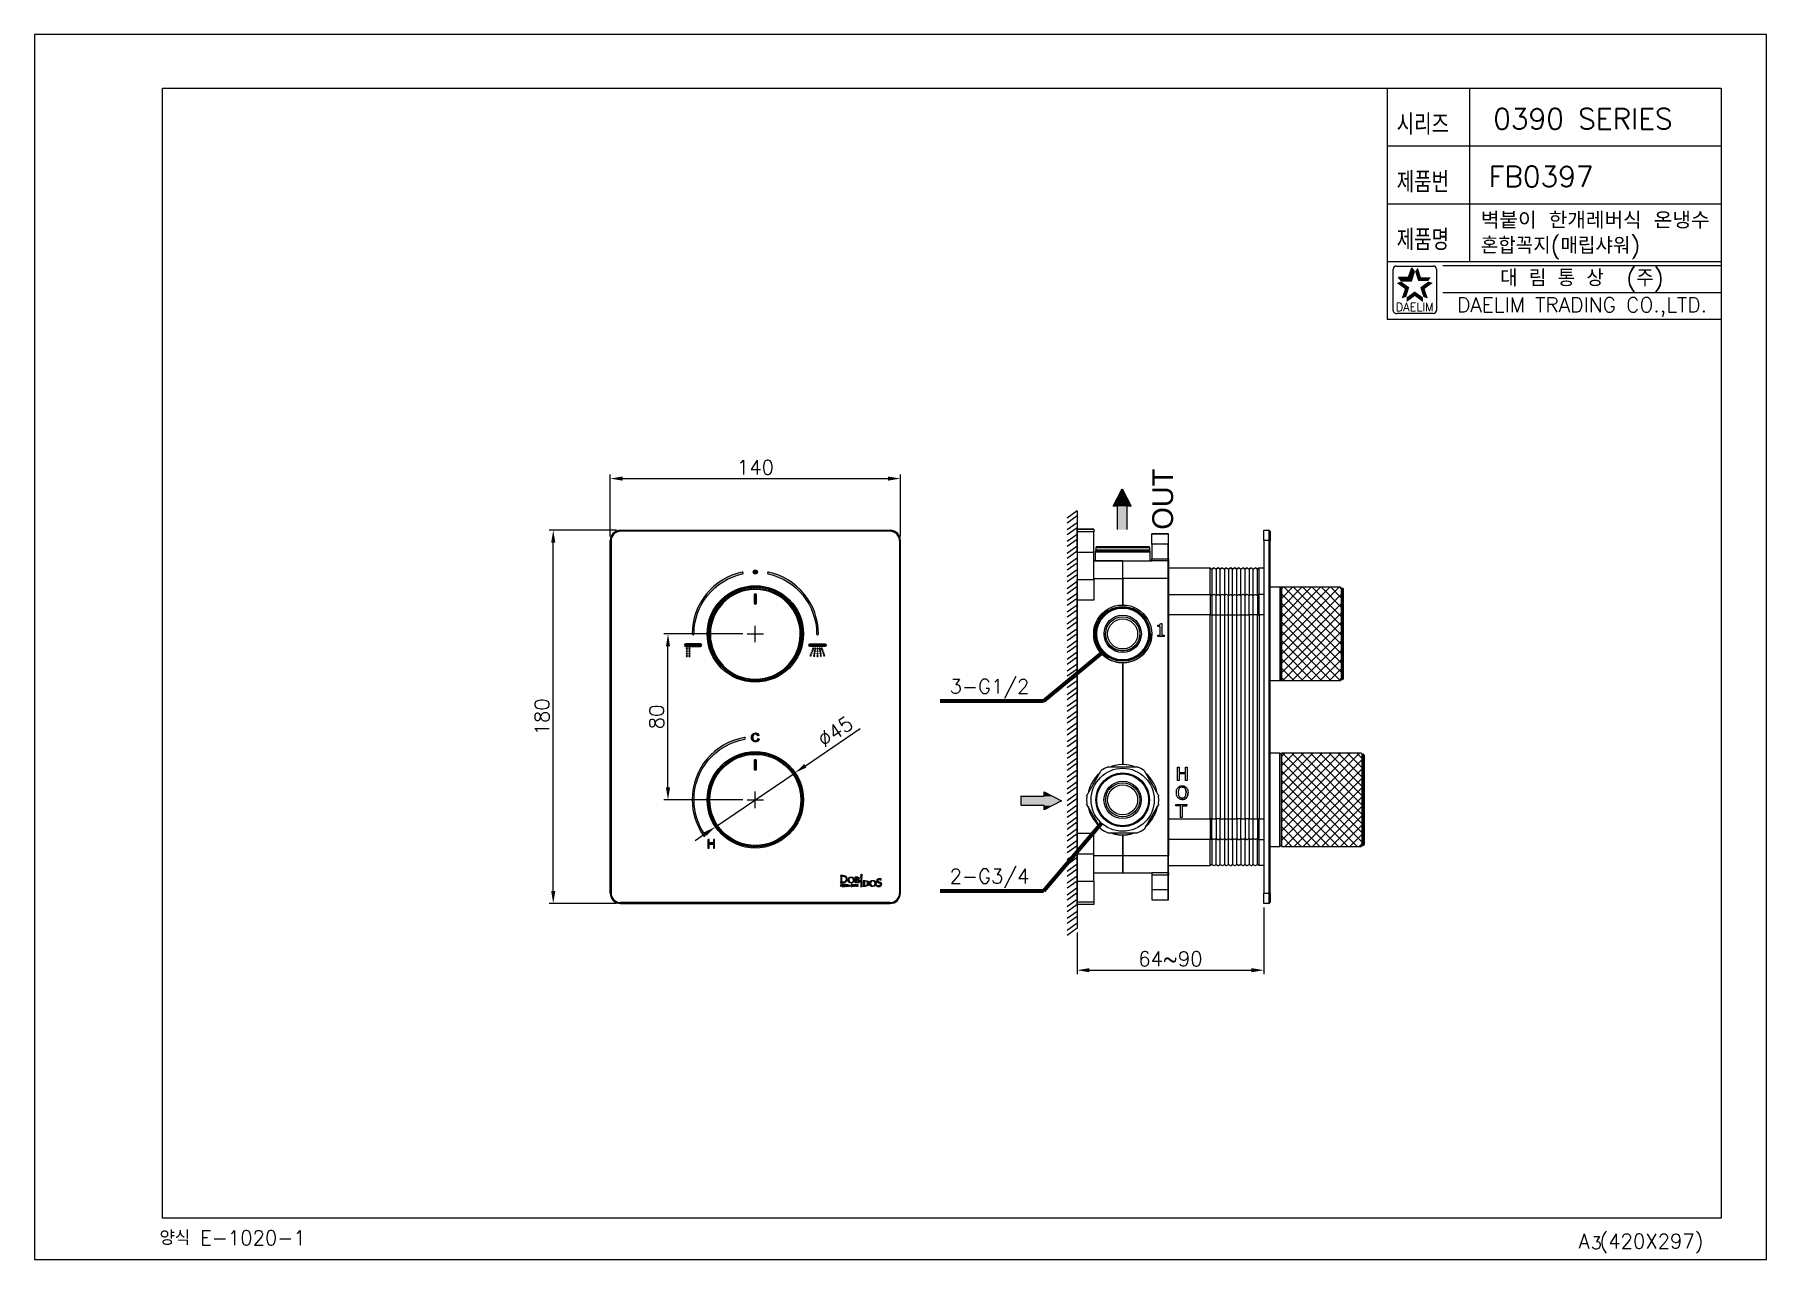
# Model space of a CAD drawing. Extents: x -1576 to -1156, y -4234 to -3937.
import ezdxf
from ezdxf.enums import TextEntityAlignment as Align

# ---------------------------------------------------------------- set-up
doc = ezdxf.new("R2010")
doc.units = 0
doc.header["$LTSCALE"] = 7
doc.linetypes.add('CENTER', pattern=[2, 1.25, -0.25, 0.25, -0.25])
doc.layers.get('0').update_dxf_attribs({"color": 2, "linetype": 'CONTINUOUS'})
for name, color, linetype in [('CL', 1, 'CENTER'), ('D', 2, 'CONTINUOUS'), ('DIM', 2, 'CONTINUOUS'), ('DWG', 7, 'CONTINUOUS'), ('TXT', 4, 'CONTINUOUS')]:
    doc.layers.add(name, color=color, linetype=linetype)
doc.styles.add('GHS', font='ROMANS.shx', dxfattribs={"bigfont": 'GHS.shx'})
doc.styles.add('PDF Arial', font='arial.ttf')
doc.styles.add('ROMANS', font='romans', dxfattribs={"bigfont": 'GHS.shx'})
doc.dimstyles.new('STANDARD$7', dxfattribs={"dimtxt": 3.5, "dimasz": 3, "dimexe": 1, "dimexo": 1, "dimgap": 1, "dimtad": 3, "dimdec": 4, "dimzin": 0, "dimdsep": 46, "dimtxsty": 'GHS', "dimcen": 1, "dimclrd": 2, "dimclre": 256, "dimclrt": 2, "dimadec": 4, "dimazin": 0, "dimtfac": 1, "dimtdec": 4, "dimtmove": 2, "dimatfit": 2, "dimfxl": 1, "dimtolj": 1, "dimtzin": 0, "dimlwd": -1, "dimlwe": -1, "dimarcsym": 0})

msp = doc.modelspace()

# ---------------------------------------------------------------- texts
at = {"color": 7, "style": 'GHS'}
for s, p in [('0390 SERIES', (-1200.58, -3957)), ('FB0397', (-1210.73, -3971))]:
    msp.add_text(s, height=5, dxfattribs=at).set_placement(p, align=Align.MIDDLE)
at = {"color": 7, "linetype": 'Continuous'}
for s, height, style, p in [('대 림 통 상  (주)', 4, 'GHS', (-1200.83, -3995.88)), ('DAELIM TRADING CO.,LTD.', 3.6, 'ROMANS', (-1200.83, -4002.65))]:
    msp.add_text(s, height=height, dxfattribs=dict(at, style=style)).set_placement(p, align=Align.MIDDLE)
at = {"color": 2, "linetype": 'Continuous', "style": 'ROMANS'}
msp.add_text('DAELIM', height=2, dxfattribs=at).set_placement((-1241.36, -4003.64), align=Align.CENTER)
at = {"color": 7, "style": 'GHS'}
for s, height, p in [('양식 E-1020-1', 3.5, (-1545.79, -4230.11)), ('A (420X297)', 3.5, (-1201.66, -4230.91)), ('A (420X297)', 3.5, (-1201.66, -4230.91)), ('3', 3, (-1198.61, -4231.07))]:
    msp.add_text(s, height=height, dxfattribs=at).set_placement(p)
at = {"layer": 'D', "style": 'GHS', "width": 0.8}
for s, p in [('시리즈', (-1245.75, -3960.85)), ('제품번', (-1245.75, -3974.85)), ('제품명', (-1245.75, -3988.85))]:
    msp.add_text(s, height=5, dxfattribs=at).set_placement(p)
at = {"layer": 'D', "style": 'GHS', "width": 0.829022}
msp.add_text('벽붙이 한개레버식 온냉수', height=4, dxfattribs=at).set_placement((-1225.34, -3983.61), (-1169.85, -3983.61), align=Align.FIT)
at = {"layer": 'D', "style": 'GHS'}
msp.add_text('혼합꼭지(매립샤워)', height=4, dxfattribs=at).set_placement((-1225.34, -3989.73))
at = {"layer": 'DIM', "ltscale": 0.6, "char_height": 3.5, "attachment_point": 5, "style": 'GHS'}
for s, insert in [('\\A1;140', (-1401.28, -4041.48)), ('\\A1;64~90', (-1300.63, -4160.7))]:
    msp.add_mtext(s, dxfattribs=dict(at, insert=insert))
at = {"layer": 'DIM', "char_height": 3.5, "attachment_point": 5, "style": 'GHS'}
for s, insert in [('3-G1/2', (-1344.51, -4095.2)), ('2-G3/4', (-1344.51, -4141.23))]:
    msp.add_mtext(s, dxfattribs=dict(at, insert=insert))
at = {"layer": 'DIM', "ltscale": 0.6, "char_height": 3.5, "attachment_point": 5, "style": 'GHS'}
for s, insert, rotation in [('\\A1;180', (-1453.06, -4102.01), 90), ('\\A1;80', (-1425.23, -4102.02), 90), ('\\A1;%%C45', (-1381.88, -4105.58), 34.2429)]:
    msp.add_mtext(s, dxfattribs=dict(at, insert=insert, rotation=rotation))
at = {"layer": 'DWG', "insert": (-1299.92, -4056.63), "char_height": 5.026, "attachment_point": 7, "rotation": 90, "style": 'PDF Arial'}
msp.add_mtext('OUT', dxfattribs=at)

# ---------------------------------------------------------------- blocks, each defined once
blk = doc.blocks.new('BORDER')
for p, q in [((1, 1), (0, 1)), ((0, 1), (0, 0)), ((1, 0), (1, 1)), ((0, 0), (1, 0))]:
    blk.add_line(p, q)

# ---------------------------------------------------------------- hatches: boundary and pattern name
at = {"layer": 'D'}
h = msp.add_hatch(color=256, dxfattribs=at)
h.dxf.hatch_style = 2
edge = h.paths.add_edge_path()
edge.add_spline(control_points=[(-1416.39, -4082.12), (-1416.51, -4082.12), (-1416.61, -4082.02), (-1416.61, -4081.9), (-1416.61, -4074.7), (-1411.51, -4068.4), (-1404.49, -4066.92), (-1404.37, -4066.89), (-1404.25, -4066.97), (-1404.22, -4067.09), (-1404.2, -4067.21), (-1404.28, -4067.32), (-1404.4, -4067.35), (-1411.22, -4068.79), (-1416.17, -4074.91), (-1416.17, -4081.9), (-1416.17, -4082.02), (-1416.27, -4082.12), (-1416.39, -4082.12)], knot_values=[0, 0, 0, 0, 1, 1, 1, 2, 2, 2, 3, 3, 3, 4, 4, 4, 5, 5, 5, 6, 6, 6, 6], degree=3, periodic=0)
h = msp.add_hatch(color=256, dxfattribs=at)
h.dxf.hatch_style = 2
edge = h.paths.add_edge_path()
edge.add_spline(control_points=[(-1400.8, -4066.91), (-1400.8, -4066.63), (-1401.02, -4066.41), (-1401.3, -4066.41), (-1401.58, -4066.41), (-1401.8, -4066.63), (-1401.8, -4066.91), (-1401.8, -4067.19), (-1401.58, -4067.41), (-1401.3, -4067.41), (-1401.02, -4067.41), (-1400.8, -4067.19), (-1400.8, -4066.91), (-1400.8, -4066.91), (-1400.8, -4066.91), (-1400.8, -4066.91)], knot_values=[0, 0, 0, 0, 1, 1, 1, 2, 2, 2, 3, 3, 3, 4, 4, 4, 5, 5, 5, 5], degree=3, periodic=0)
h = msp.add_hatch(color=256, dxfattribs=at)
h.dxf.hatch_style = 2
edge = h.paths.add_edge_path()
edge.add_spline(control_points=[(-1386.21, -4082.12), (-1386.33, -4082.12), (-1386.43, -4082.02), (-1386.43, -4081.9), (-1386.43, -4074.91), (-1391.38, -4068.79), (-1398.2, -4067.35), (-1398.32, -4067.32), (-1398.4, -4067.21), (-1398.37, -4067.09), (-1398.35, -4066.97), (-1398.23, -4066.89), (-1398.11, -4066.92), (-1391.09, -4068.4), (-1385.99, -4074.7), (-1385.99, -4081.9), (-1385.99, -4082.02), (-1386.09, -4082.12), (-1386.21, -4082.12)], knot_values=[0, 0, 0, 0, 1, 1, 1, 2, 2, 2, 3, 3, 3, 4, 4, 4, 5, 5, 5, 6, 6, 6, 6], degree=3, periodic=0)
h = msp.add_hatch(color=256, dxfattribs=at)
h.dxf.hatch_style = 2
edge = h.paths.add_edge_path()
edge.add_spline(control_points=[(-1401.55, -4072.45), (-1401.55, -4072.31), (-1401.44, -4072.2), (-1401.3, -4072.2), (-1401.16, -4072.2), (-1401.05, -4072.31), (-1401.05, -4072.45), (-1401.05, -4073.12), (-1401.05, -4073.79), (-1401.05, -4074.46), (-1401.05, -4074.6), (-1401.16, -4074.71), (-1401.3, -4074.71), (-1401.44, -4074.71), (-1401.55, -4074.6), (-1401.55, -4074.46), (-1401.55, -4073.79), (-1401.55, -4073.12), (-1401.55, -4072.45)], knot_values=[0, 0, 0, 0, 1, 1, 1, 2, 2, 2, 3, 3, 3, 4, 4, 4, 5, 5, 5, 6, 6, 6, 6], degree=3, periodic=0)
h = msp.add_hatch(color=256, dxfattribs=at)
h.dxf.hatch_style = 2
edge = h.paths.add_edge_path()
edge.add_spline(control_points=[(-1414.31, -4084.64), (-1414.31, -4084.8), (-1414.45, -4084.93), (-1414.61, -4084.93), (-1414.61, -4084.93), (-1418.17, -4084.93), (-1418.17, -4084.93), (-1418.33, -4084.93), (-1418.47, -4084.8), (-1418.47, -4084.64), (-1418.47, -4084.47), (-1418.33, -4084.34), (-1418.17, -4084.34), (-1418.17, -4084.34), (-1414.61, -4084.34), (-1414.61, -4084.34), (-1414.45, -4084.34), (-1414.31, -4084.47), (-1414.31, -4084.64)], knot_values=[0, 0, 0, 0, 1, 1, 1, 2, 2, 2, 3, 3, 3, 4, 4, 4, 5, 5, 5, 6, 6, 6, 6], degree=3, periodic=0)
h = msp.add_hatch(color=256, dxfattribs=at)
h.dxf.hatch_style = 2
edge = h.paths.add_edge_path()
edge.add_spline(control_points=[(-1418.04, -4085.47), (-1418.04, -4085.39), (-1417.98, -4085.32), (-1417.9, -4085.32), (-1417.82, -4085.32), (-1417.76, -4085.39), (-1417.76, -4085.47), (-1417.76, -4085.55), (-1417.82, -4085.61), (-1417.9, -4085.61), (-1417.98, -4085.61), (-1418.04, -4085.55), (-1418.04, -4085.47)], knot_values=[0, 0, 0, 0, 1, 1, 1, 2, 2, 2, 3, 3, 3, 4, 4, 4, 4], degree=3, periodic=0)
h = msp.add_hatch(color=256, dxfattribs=at)
h.dxf.hatch_style = 2
edge = h.paths.add_edge_path()
edge.add_spline(control_points=[(-1417.76, -4086.07), (-1417.76, -4086.15), (-1417.82, -4086.21), (-1417.9, -4086.22), (-1417.98, -4086.22), (-1418.04, -4086.15), (-1418.04, -4086.07), (-1418.04, -4085.99), (-1417.98, -4085.93), (-1417.9, -4085.93), (-1417.82, -4085.93), (-1417.76, -4085.99), (-1417.76, -4086.07)], knot_values=[0, 0, 0, 0, 1, 1, 1, 2, 2, 2, 3, 3, 3, 4, 4, 4, 4], degree=3, periodic=0)
h = msp.add_hatch(color=256, dxfattribs=at)
h.dxf.hatch_style = 2
edge = h.paths.add_edge_path()
edge.add_spline(control_points=[(-1417.76, -4086.67), (-1417.76, -4086.75), (-1417.82, -4086.82), (-1417.9, -4086.82), (-1417.98, -4086.81), (-1418.04, -4086.75), (-1418.04, -4086.67), (-1418.04, -4086.59), (-1417.98, -4086.52), (-1417.89, -4086.53), (-1417.81, -4086.53), (-1417.76, -4086.59), (-1417.76, -4086.67)], knot_values=[0, 0, 0, 0, 1, 1, 1, 2, 2, 2, 3, 3, 3, 4, 4, 4, 4], degree=3, periodic=0)
h = msp.add_hatch(color=256, dxfattribs=at)
h.dxf.hatch_style = 2
edge = h.paths.add_edge_path()
edge.add_spline(control_points=[(-1417.43, -4085.47), (-1417.43, -4085.39), (-1417.36, -4085.32), (-1417.28, -4085.32), (-1417.2, -4085.32), (-1417.14, -4085.39), (-1417.14, -4085.47), (-1417.14, -4085.55), (-1417.2, -4085.61), (-1417.28, -4085.61), (-1417.36, -4085.61), (-1417.43, -4085.55), (-1417.43, -4085.47)], knot_values=[0, 0, 0, 0, 1, 1, 1, 2, 2, 2, 3, 3, 3, 4, 4, 4, 4], degree=3, periodic=0)
h = msp.add_hatch(color=256, dxfattribs=at)
h.dxf.hatch_style = 2
edge = h.paths.add_edge_path()
edge.add_spline(control_points=[(-1417.14, -4086.07), (-1417.14, -4086.15), (-1417.2, -4086.21), (-1417.28, -4086.22), (-1417.36, -4086.22), (-1417.43, -4086.15), (-1417.43, -4086.07), (-1417.43, -4085.99), (-1417.37, -4085.93), (-1417.28, -4085.93), (-1417.2, -4085.93), (-1417.14, -4085.99), (-1417.14, -4086.07)], knot_values=[0, 0, 0, 0, 1, 1, 1, 2, 2, 2, 3, 3, 3, 4, 4, 4, 4], degree=3, periodic=0)
h = msp.add_hatch(color=256, dxfattribs=at)
h.dxf.hatch_style = 2
edge = h.paths.add_edge_path()
edge.add_spline(control_points=[(-1417.14, -4086.67), (-1417.14, -4086.75), (-1417.2, -4086.82), (-1417.29, -4086.82), (-1417.37, -4086.81), (-1417.43, -4086.75), (-1417.43, -4086.67), (-1417.43, -4086.59), (-1417.36, -4086.52), (-1417.28, -4086.53), (-1417.2, -4086.53), (-1417.14, -4086.59), (-1417.14, -4086.67)], knot_values=[0, 0, 0, 0, 1, 1, 1, 2, 2, 2, 3, 3, 3, 4, 4, 4, 4], degree=3, periodic=0)
h = msp.add_hatch(color=256, dxfattribs=at)
h.dxf.hatch_style = 2
edge = h.paths.add_edge_path()
edge.add_spline(control_points=[(-1384.43, -4084.93), (-1384.27, -4084.93), (-1384.13, -4084.8), (-1384.13, -4084.64), (-1384.13, -4084.47), (-1384.27, -4084.34), (-1384.43, -4084.34), (-1384.43, -4084.34), (-1387.99, -4084.34), (-1387.99, -4084.34), (-1388.15, -4084.34), (-1388.28, -4084.47), (-1388.28, -4084.64), (-1388.28, -4084.8), (-1388.15, -4084.93), (-1387.99, -4084.93), (-1387.99, -4084.93), (-1384.43, -4084.93), (-1384.43, -4084.93)], knot_values=[0, 0, 0, 0, 1, 1, 1, 2, 2, 2, 3, 3, 3, 4, 4, 4, 5, 5, 5, 6, 6, 6, 6], degree=3, periodic=0)
h = msp.add_hatch(color=256, dxfattribs=at)
h.dxf.hatch_style = 2
edge = h.paths.add_edge_path()
edge.add_spline(control_points=[(-1387.53, -4086.56), (-1387.53, -4086.64), (-1387.59, -4086.71), (-1387.67, -4086.71), (-1387.75, -4086.71), (-1387.82, -4086.64), (-1387.82, -4086.56), (-1387.82, -4086.49), (-1387.75, -4086.42), (-1387.67, -4086.42), (-1387.59, -4086.42), (-1387.53, -4086.48), (-1387.53, -4086.56)], knot_values=[0, 0, 0, 0, 1, 1, 1, 2, 2, 2, 3, 3, 3, 4, 4, 4, 4], degree=3, periodic=0)
h = msp.add_hatch(color=256, dxfattribs=at)
h.dxf.hatch_style = 2
edge = h.paths.add_edge_path()
edge.add_spline(control_points=[(-1387.33, -4086.01), (-1387.33, -4086.1), (-1387.39, -4086.16), (-1387.47, -4086.16), (-1387.55, -4086.16), (-1387.62, -4086.1), (-1387.62, -4086.02), (-1387.62, -4085.94), (-1387.55, -4085.87), (-1387.47, -4085.87), (-1387.39, -4085.87), (-1387.33, -4085.93), (-1387.33, -4086.01)], knot_values=[0, 0, 0, 0, 1, 1, 1, 2, 2, 2, 3, 3, 3, 4, 4, 4, 4], degree=3, periodic=0)
h = msp.add_hatch(color=256, dxfattribs=at)
h.dxf.hatch_style = 2
edge = h.paths.add_edge_path()
edge.add_spline(control_points=[(-1387.27, -4085.32), (-1387.19, -4085.32), (-1387.13, -4085.39), (-1387.13, -4085.47), (-1387.13, -4085.55), (-1387.19, -4085.62), (-1387.27, -4085.62), (-1387.35, -4085.62), (-1387.41, -4085.55), (-1387.42, -4085.47), (-1387.42, -4085.39), (-1387.35, -4085.32), (-1387.27, -4085.32)], knot_values=[0, 0, 0, 0, 1, 1, 1, 2, 2, 2, 3, 3, 3, 4, 4, 4, 4], degree=3, periodic=0)
h = msp.add_hatch(color=256, dxfattribs=at)
h.dxf.hatch_style = 2
edge = h.paths.add_edge_path()
edge.add_spline(control_points=[(-1386.81, -4086.62), (-1386.81, -4086.7), (-1386.88, -4086.77), (-1386.96, -4086.76), (-1387.04, -4086.76), (-1387.1, -4086.7), (-1387.1, -4086.62), (-1387.1, -4086.54), (-1387.03, -4086.47), (-1386.96, -4086.47), (-1386.88, -4086.47), (-1386.81, -4086.54), (-1386.81, -4086.62)], knot_values=[0, 0, 0, 0, 1, 1, 1, 2, 2, 2, 3, 3, 3, 4, 4, 4, 4], degree=3, periodic=0)
h = msp.add_hatch(color=256, dxfattribs=at)
h.dxf.hatch_style = 2
edge = h.paths.add_edge_path()
edge.add_spline(control_points=[(-1387.01, -4086.04), (-1387.01, -4085.97), (-1386.94, -4085.9), (-1386.87, -4085.9), (-1386.79, -4085.9), (-1386.72, -4085.96), (-1386.72, -4086.04), (-1386.72, -4086.13), (-1386.79, -4086.19), (-1386.87, -4086.19), (-1386.95, -4086.19), (-1387.01, -4086.12), (-1387.01, -4086.04)], knot_values=[0, 0, 0, 0, 1, 1, 1, 2, 2, 2, 3, 3, 3, 4, 4, 4, 4], degree=3, periodic=0)
h = msp.add_hatch(color=256, dxfattribs=at)
h.dxf.hatch_style = 2
edge = h.paths.add_edge_path()
edge.add_spline(control_points=[(-1386.77, -4085.32), (-1386.7, -4085.33), (-1386.63, -4085.39), (-1386.63, -4085.47), (-1386.63, -4085.55), (-1386.7, -4085.62), (-1386.78, -4085.62), (-1386.86, -4085.61), (-1386.92, -4085.55), (-1386.92, -4085.47), (-1386.92, -4085.39), (-1386.85, -4085.32), (-1386.77, -4085.32)], knot_values=[0, 0, 0, 0, 1, 1, 1, 2, 2, 2, 3, 3, 3, 4, 4, 4, 4], degree=3, periodic=0)
h = msp.add_hatch(color=256, dxfattribs=at)
h.dxf.hatch_style = 2
edge = h.paths.add_edge_path()
edge.add_spline(control_points=[(-1386.37, -4085.47), (-1386.37, -4085.39), (-1386.31, -4085.32), (-1386.23, -4085.32), (-1386.15, -4085.32), (-1386.08, -4085.39), (-1386.08, -4085.47), (-1386.08, -4085.55), (-1386.15, -4085.61), (-1386.23, -4085.61), (-1386.31, -4085.61), (-1386.37, -4085.55), (-1386.37, -4085.47)], knot_values=[0, 0, 0, 0, 1, 1, 1, 2, 2, 2, 3, 3, 3, 4, 4, 4, 4], degree=3, periodic=0)
h = msp.add_hatch(color=256, dxfattribs=at)
h.dxf.hatch_style = 2
edge = h.paths.add_edge_path()
edge.add_spline(control_points=[(-1386.08, -4086.07), (-1386.08, -4086.15), (-1386.15, -4086.21), (-1386.22, -4086.22), (-1386.3, -4086.22), (-1386.37, -4086.15), (-1386.37, -4086.07), (-1386.37, -4085.99), (-1386.31, -4085.93), (-1386.23, -4085.93), (-1386.14, -4085.93), (-1386.08, -4085.99), (-1386.08, -4086.07)], knot_values=[0, 0, 0, 0, 1, 1, 1, 2, 2, 2, 3, 3, 3, 4, 4, 4, 4], degree=3, periodic=0)
h = msp.add_hatch(color=256, dxfattribs=at)
h.dxf.hatch_style = 2
edge = h.paths.add_edge_path()
edge.add_spline(control_points=[(-1386.08, -4086.67), (-1386.09, -4086.75), (-1386.15, -4086.82), (-1386.23, -4086.82), (-1386.31, -4086.81), (-1386.37, -4086.75), (-1386.37, -4086.67), (-1386.37, -4086.59), (-1386.3, -4086.52), (-1386.22, -4086.53), (-1386.14, -4086.53), (-1386.08, -4086.59), (-1386.08, -4086.67)], knot_values=[0, 0, 0, 0, 1, 1, 1, 2, 2, 2, 3, 3, 3, 4, 4, 4, 4], degree=3, periodic=0)
h = msp.add_hatch(color=256, dxfattribs=at)
h.dxf.hatch_style = 2
edge = h.paths.add_edge_path()
edge.add_spline(control_points=[(-1385.68, -4085.62), (-1385.76, -4085.61), (-1385.82, -4085.55), (-1385.82, -4085.47), (-1385.82, -4085.39), (-1385.75, -4085.32), (-1385.68, -4085.32), (-1385.6, -4085.33), (-1385.53, -4085.39), (-1385.53, -4085.47), (-1385.53, -4085.55), (-1385.6, -4085.62), (-1385.68, -4085.62)], knot_values=[0, 0, 0, 0, 1, 1, 1, 2, 2, 2, 3, 3, 3, 4, 4, 4, 4], degree=3, periodic=0)
h = msp.add_hatch(color=256, dxfattribs=at)
h.dxf.hatch_style = 2
edge = h.paths.add_edge_path()
edge.add_spline(control_points=[(-1385.73, -4086.05), (-1385.73, -4085.96), (-1385.67, -4085.9), (-1385.59, -4085.9), (-1385.51, -4085.9), (-1385.44, -4085.96), (-1385.44, -4086.04), (-1385.44, -4086.12), (-1385.5, -4086.19), (-1385.58, -4086.19), (-1385.66, -4086.19), (-1385.73, -4086.13), (-1385.73, -4086.05)], knot_values=[0, 0, 0, 0, 1, 1, 1, 2, 2, 2, 3, 3, 3, 4, 4, 4, 4], degree=3, periodic=0)
h = msp.add_hatch(color=256, dxfattribs=at)
h.dxf.hatch_style = 2
edge = h.paths.add_edge_path()
edge.add_spline(control_points=[(-1385.64, -4086.62), (-1385.64, -4086.54), (-1385.57, -4086.47), (-1385.49, -4086.47), (-1385.42, -4086.48), (-1385.35, -4086.55), (-1385.35, -4086.62), (-1385.35, -4086.7), (-1385.43, -4086.77), (-1385.5, -4086.76), (-1385.58, -4086.76), (-1385.64, -4086.69), (-1385.64, -4086.62)], knot_values=[0, 0, 0, 0, 1, 1, 1, 2, 2, 2, 3, 3, 3, 4, 4, 4, 4], degree=3, periodic=0)
h = msp.add_hatch(color=256, dxfattribs=at)
h.dxf.hatch_style = 2
edge = h.paths.add_edge_path()
edge.add_spline(control_points=[(-1385.04, -4085.48), (-1385.04, -4085.56), (-1385.11, -4085.62), (-1385.19, -4085.62), (-1385.27, -4085.61), (-1385.33, -4085.55), (-1385.32, -4085.46), (-1385.32, -4085.39), (-1385.25, -4085.32), (-1385.18, -4085.32), (-1385.1, -4085.33), (-1385.04, -4085.39), (-1385.04, -4085.48)], knot_values=[0, 0, 0, 0, 1, 1, 1, 2, 2, 2, 3, 3, 3, 4, 4, 4, 4], degree=3, periodic=0)
h = msp.add_hatch(color=256, dxfattribs=at)
h.dxf.hatch_style = 2
edge = h.paths.add_edge_path()
edge.add_spline(control_points=[(-1384.98, -4085.87), (-1384.9, -4085.87), (-1384.84, -4085.94), (-1384.84, -4086.02), (-1384.84, -4086.1), (-1384.9, -4086.16), (-1384.98, -4086.16), (-1385.06, -4086.16), (-1385.12, -4086.1), (-1385.12, -4086.02), (-1385.13, -4085.94), (-1385.06, -4085.87), (-1384.98, -4085.87)], knot_values=[0, 0, 0, 0, 1, 1, 1, 2, 2, 2, 3, 3, 3, 4, 4, 4, 4], degree=3, periodic=0)
h = msp.add_hatch(color=256, dxfattribs=at)
h.dxf.hatch_style = 2
edge = h.paths.add_edge_path()
edge.add_spline(control_points=[(-1384.78, -4086.42), (-1384.7, -4086.42), (-1384.64, -4086.48), (-1384.64, -4086.56), (-1384.63, -4086.64), (-1384.7, -4086.71), (-1384.78, -4086.71), (-1384.86, -4086.71), (-1384.93, -4086.64), (-1384.93, -4086.56), (-1384.93, -4086.48), (-1384.86, -4086.42), (-1384.78, -4086.42)], knot_values=[0, 0, 0, 0, 1, 1, 1, 2, 2, 2, 3, 3, 3, 4, 4, 4, 4], degree=3, periodic=0)
h = msp.add_hatch(color=256, dxfattribs=at)
h.dxf.hatch_style = 2
edge = h.paths.add_edge_path()
edge.add_spline(control_points=[(-1417.76, -4087.28), (-1417.76, -4087.36), (-1417.82, -4087.42), (-1417.9, -4087.41), (-1417.98, -4087.41), (-1418.04, -4087.35), (-1418.04, -4087.27), (-1418.04, -4087.19), (-1417.97, -4087.12), (-1417.9, -4087.12), (-1417.81, -4087.13), (-1417.75, -4087.19), (-1417.76, -4087.28)], knot_values=[0, 0, 0, 0, 1, 1, 1, 2, 2, 2, 3, 3, 3, 4, 4, 4, 4], degree=3, periodic=0)
h = msp.add_hatch(color=256, dxfattribs=at)
h.dxf.hatch_style = 2
edge = h.paths.add_edge_path()
edge.add_spline(control_points=[(-1417.14, -4087.28), (-1417.14, -4087.36), (-1417.21, -4087.42), (-1417.29, -4087.41), (-1417.37, -4087.41), (-1417.43, -4087.35), (-1417.43, -4087.27), (-1417.43, -4087.19), (-1417.36, -4087.12), (-1417.28, -4087.12), (-1417.2, -4087.13), (-1417.14, -4087.19), (-1417.14, -4087.28)], knot_values=[0, 0, 0, 0, 1, 1, 1, 2, 2, 2, 3, 3, 3, 4, 4, 4, 4], degree=3, periodic=0)
h = msp.add_hatch(color=256, dxfattribs=at)
h.dxf.hatch_style = 2
edge = h.paths.add_edge_path()
edge.add_spline(control_points=[(-1387.73, -4087.1), (-1387.72, -4087.18), (-1387.79, -4087.25), (-1387.87, -4087.25), (-1387.95, -4087.25), (-1388.01, -4087.19), (-1388.02, -4087.11), (-1388.02, -4087.03), (-1387.95, -4086.96), (-1387.87, -4086.96), (-1387.79, -4086.96), (-1387.73, -4087.03), (-1387.73, -4087.1)], knot_values=[0, 0, 0, 0, 1, 1, 1, 2, 2, 2, 3, 3, 3, 4, 4, 4, 4], degree=3, periodic=0)
h = msp.add_hatch(color=256, dxfattribs=at)
h.dxf.hatch_style = 2
edge = h.paths.add_edge_path()
edge.add_spline(control_points=[(-1387.19, -4087.19), (-1387.19, -4087.11), (-1387.12, -4087.05), (-1387.04, -4087.05), (-1386.96, -4087.05), (-1386.9, -4087.12), (-1386.9, -4087.19), (-1386.9, -4087.28), (-1386.97, -4087.34), (-1387.05, -4087.34), (-1387.13, -4087.34), (-1387.19, -4087.27), (-1387.19, -4087.19)], knot_values=[0, 0, 0, 0, 1, 1, 1, 2, 2, 2, 3, 3, 3, 4, 4, 4, 4], degree=3, periodic=0)
h = msp.add_hatch(color=256, dxfattribs=at)
h.dxf.hatch_style = 2
edge = h.paths.add_edge_path()
edge.add_spline(control_points=[(-1386.08, -4087.28), (-1386.09, -4087.36), (-1386.15, -4087.42), (-1386.23, -4087.41), (-1386.31, -4087.41), (-1386.37, -4087.35), (-1386.37, -4087.27), (-1386.37, -4087.19), (-1386.3, -4087.12), (-1386.22, -4087.12), (-1386.14, -4087.13), (-1386.08, -4087.19), (-1386.08, -4087.28)], knot_values=[0, 0, 0, 0, 1, 1, 1, 2, 2, 2, 3, 3, 3, 4, 4, 4, 4], degree=3, periodic=0)
h = msp.add_hatch(color=256, dxfattribs=at)
h.dxf.hatch_style = 2
edge = h.paths.add_edge_path()
edge.add_spline(control_points=[(-1385.27, -4087.19), (-1385.27, -4087.27), (-1385.33, -4087.34), (-1385.41, -4087.34), (-1385.49, -4087.34), (-1385.55, -4087.27), (-1385.55, -4087.19), (-1385.55, -4087.11), (-1385.49, -4087.05), (-1385.41, -4087.05), (-1385.33, -4087.05), (-1385.26, -4087.11), (-1385.27, -4087.19)], knot_values=[0, 0, 0, 0, 1, 1, 1, 2, 2, 2, 3, 3, 3, 4, 4, 4, 4], degree=3, periodic=0)
h = msp.add_hatch(color=256, dxfattribs=at)
h.dxf.hatch_style = 2
edge = h.paths.add_edge_path()
edge.add_spline(control_points=[(-1384.58, -4086.96), (-1384.5, -4086.96), (-1384.44, -4087.03), (-1384.44, -4087.11), (-1384.44, -4087.19), (-1384.51, -4087.25), (-1384.59, -4087.25), (-1384.66, -4087.25), (-1384.73, -4087.18), (-1384.73, -4087.11), (-1384.73, -4087.03), (-1384.66, -4086.96), (-1384.58, -4086.96)], knot_values=[0, 0, 0, 0, 1, 1, 1, 2, 2, 2, 3, 3, 3, 4, 4, 4, 4], degree=3, periodic=0)
h = msp.add_hatch(color=256, dxfattribs=at)
h.dxf.hatch_style = 2
edge = h.paths.add_edge_path()
edge.add_spline(control_points=[(-1413.66, -4130.98), (-1413.73, -4130.98), (-1413.8, -4130.94), (-1413.84, -4130.88), (-1415.65, -4128.3), (-1416.61, -4125.26), (-1416.61, -4122.1), (-1416.61, -4114.64), (-1411.29, -4108.3), (-1403.96, -4107.02), (-1403.84, -4107), (-1403.72, -4107.08), (-1403.7, -4107.2), (-1403.68, -4107.32), (-1403.76, -4107.43), (-1403.88, -4107.45), (-1411, -4108.7), (-1416.17, -4114.86), (-1416.17, -4122.1), (-1416.17, -4125.17), (-1415.24, -4128.12), (-1413.48, -4130.63), (-1413.41, -4130.73), (-1413.43, -4130.87), (-1413.53, -4130.94), (-1413.57, -4130.96), (-1413.62, -4130.98), (-1413.66, -4130.98)], knot_values=[0, 0, 0, 0, 1, 1, 1, 2, 2, 2, 3, 3, 3, 4, 4, 4, 5, 5, 5, 6, 6, 6, 7, 7, 7, 8, 8, 8, 9, 9, 9, 9], degree=3, periodic=0)
h = msp.add_hatch(color=256, dxfattribs=at)
h.dxf.hatch_style = 2
edge = h.paths.add_edge_path()
edge.add_spline(control_points=[(-1400.69, -4107.28), (-1400.69, -4107.28), (-1400.7, -4107.31), (-1400.7, -4107.31), (-1400.73, -4107.47), (-1400.8, -4107.6), (-1400.9, -4107.68), (-1401, -4107.76), (-1401.12, -4107.8), (-1401.27, -4107.8), (-1401.39, -4107.8), (-1401.5, -4107.77), (-1401.6, -4107.71), (-1401.7, -4107.65), (-1401.78, -4107.56), (-1401.82, -4107.43), (-1401.87, -4107.31), (-1401.9, -4107.16), (-1401.9, -4106.99), (-1401.9, -4106.86), (-1401.88, -4106.73), (-1401.83, -4106.61), (-1401.79, -4106.49), (-1401.72, -4106.39), (-1401.62, -4106.32), (-1401.52, -4106.25), (-1401.4, -4106.21), (-1401.25, -4106.21), (-1401.12, -4106.21), (-1401.01, -4106.25), (-1400.92, -4106.31), (-1400.84, -4106.37), (-1400.77, -4106.48), (-1400.73, -4106.62), (-1400.73, -4106.62), (-1400.72, -4106.64), (-1400.72, -4106.64), (-1400.72, -4106.64), (-1400.41, -4106.57), (-1400.41, -4106.57), (-1400.41, -4106.57), (-1400.41, -4106.54), (-1400.41, -4106.54), (-1400.47, -4106.35), (-1400.57, -4106.2), (-1400.71, -4106.09), (-1400.86, -4105.98), (-1401.03, -4105.93), (-1401.24, -4105.93), (-1401.42, -4105.93), (-1401.59, -4105.97), (-1401.75, -4106.06), (-1401.9, -4106.14), (-1402.02, -4106.26), (-1402.1, -4106.43), (-1402.19, -4106.59), (-1402.23, -4106.78), (-1402.23, -4106.99), (-1402.23, -4107.19), (-1402.19, -4107.38), (-1402.12, -4107.55), (-1402.04, -4107.72), (-1401.94, -4107.86), (-1401.79, -4107.95), (-1401.65, -4108.04), (-1401.47, -4108.09), (-1401.25, -4108.09), (-1401.03, -4108.09), (-1400.84, -4108.02), (-1400.69, -4107.91), (-1400.54, -4107.79), (-1400.44, -4107.61), (-1400.38, -4107.39), (-1400.38, -4107.39), (-1400.37, -4107.36), (-1400.37, -4107.36), (-1400.37, -4107.36), (-1400.69, -4107.28), (-1400.69, -4107.28)], knot_values=[0, 0, 0, 0, 1, 1, 1, 2, 2, 2, 3, 3, 3, 4, 4, 4, 5, 5, 5, 6, 6, 6, 7, 7, 7, 8, 8, 8, 9, 9, 9, 10, 10, 10, 11, 11, 11, 12, 12, 12, 13, 13, 13, 14, 14, 14, 15, 15, 15, 16, 16, 16, 17, 17, 17, 18, 18, 18, 19, 19, 19, 20, 20, 20, 21, 21, 21, 22, 22, 22, 23, 23, 23, 24, 24, 24, 25, 25, 25, 26, 26, 26, 26], degree=3, periodic=0)
h = msp.add_hatch(color=256, dxfattribs=at)
h.dxf.hatch_style = 2
edge = h.paths.add_edge_path()
edge.add_spline(control_points=[(-1401.55, -4112.65), (-1401.55, -4112.51), (-1401.44, -4112.4), (-1401.3, -4112.4), (-1401.16, -4112.4), (-1401.05, -4112.51), (-1401.05, -4112.65), (-1401.05, -4113.32), (-1401.05, -4113.99), (-1401.05, -4114.66), (-1401.05, -4114.8), (-1401.16, -4114.92), (-1401.3, -4114.92), (-1401.44, -4114.92), (-1401.55, -4114.8), (-1401.55, -4114.66), (-1401.55, -4113.99), (-1401.55, -4113.32), (-1401.55, -4112.65)], knot_values=[0, 0, 0, 0, 1, 1, 1, 2, 2, 2, 3, 3, 3, 4, 4, 4, 5, 5, 5, 6, 6, 6, 6], degree=3, periodic=0)
h = msp.add_hatch(color=256, dxfattribs=at)
h.dxf.hatch_style = 2
h.paths.add_polyline_path([(-1411.48, -4132.58), (-1412.49, -4132.58), (-1412.49, -4131.74), (-1412.81, -4131.74), (-1412.81, -4133.83), (-1412.49, -4133.83), (-1412.49, -4132.87), (-1411.48, -4132.87), (-1411.48, -4133.83), (-1411.16, -4133.83), (-1411.16, -4131.74), (-1411.48, -4131.74)])
h = msp.add_hatch(color=256, dxfattribs=at)
h.dxf.hatch_style = 2
edge = h.paths.add_edge_path()
edge.add_spline(control_points=[(-1380.04, -4140.47), (-1379.41, -4140.47), (-1379.02, -4140.81), (-1379.02, -4141.36), (-1379.02, -4141.9), (-1379.45, -4142.28), (-1380.06, -4142.28), (-1380.06, -4142.28), (-1380.64, -4142.28), (-1380.7, -4142.28), (-1380.6, -4142.2), (-1380.59, -4142.1), (-1380.59, -4141.99), (-1380.59, -4141.97), (-1380.59, -4141.96), (-1380.59, -4141.94), (-1380.59, -4141.94), (-1380.59, -4141.89), (-1380.59, -4141.89), (-1380.59, -4141.89), (-1380.59, -4140.84), (-1380.59, -4140.84), (-1380.59, -4140.84), (-1380.59, -4140.8), (-1380.59, -4140.8), (-1380.59, -4140.78), (-1380.59, -4140.76), (-1380.59, -4140.75), (-1380.59, -4140.64), (-1380.6, -4140.52), (-1380.68, -4140.47), (-1380.59, -4140.47), (-1380.04, -4140.47), (-1380.04, -4140.47)], knot_values=[0, 0, 0, 0, 1, 1, 1, 2, 2, 2, 3, 3, 3, 4, 4, 4, 5, 5, 5, 6, 6, 6, 7, 7, 7, 8, 8, 8, 9, 9, 9, 10, 10, 10, 11, 11, 11, 11], degree=3, periodic=0)
edge = h.paths.add_edge_path()
edge.add_spline(control_points=[(-1380.33, -4140.66), (-1380.33, -4140.66), (-1380.34, -4140.66), (-1380.34, -4140.66), (-1380.34, -4140.66), (-1380.34, -4142.1), (-1380.34, -4142.1), (-1380.34, -4142.1), (-1380.33, -4142.1), (-1380.33, -4142.1), (-1380.26, -4142.12), (-1380.19, -4142.12), (-1380.11, -4142.12), (-1379.72, -4142.12), (-1379.27, -4141.93), (-1379.27, -4141.39), (-1379.27, -4140.9), (-1379.55, -4140.63), (-1380.06, -4140.63), (-1380.15, -4140.63), (-1380.24, -4140.64), (-1380.33, -4140.66)], knot_values=[0, 0, 0, 0, 1, 1, 1, 2, 2, 2, 3, 3, 3, 4, 4, 4, 5, 5, 5, 6, 6, 6, 7, 7, 7, 7], degree=3, periodic=0)
h = msp.add_hatch(color=256, dxfattribs=at)
h.dxf.hatch_style = 2
edge = h.paths.add_edge_path()
edge.add_spline(control_points=[(-1378.04, -4140.97), (-1377.69, -4140.97), (-1377.48, -4141.28), (-1377.48, -4141.6), (-1377.48, -4141.93), (-1377.7, -4142.18), (-1378.03, -4142.18), (-1378.38, -4142.18), (-1378.59, -4141.86), (-1378.59, -4141.55), (-1378.59, -4141.22), (-1378.38, -4140.97), (-1378.04, -4140.97)], knot_values=[0, 0, 0, 0, 1, 1, 1, 2, 2, 2, 3, 3, 3, 4, 4, 4, 4], degree=3, periodic=0)
edge = h.paths.add_edge_path()
edge.add_spline(control_points=[(-1378.02, -4140.82), (-1378.48, -4140.8), (-1378.84, -4141.15), (-1378.84, -4141.57), (-1378.84, -4142.02), (-1378.48, -4142.33), (-1378.04, -4142.33), (-1377.61, -4142.33), (-1377.23, -4142.01), (-1377.23, -4141.56), (-1377.23, -4141.16), (-1377.56, -4140.81), (-1378.02, -4140.82)], knot_values=[0, 0, 0, 0, 1, 1, 1, 2, 2, 2, 3, 3, 3, 4, 4, 4, 4], degree=3, periodic=0)
h = msp.add_hatch(color=256, dxfattribs=at)
h.dxf.hatch_style = 2
edge = h.paths.add_edge_path()
edge.add_spline(control_points=[(-1376.75, -4142.12), (-1376.75, -4142.12), (-1376.75, -4141.58), (-1376.75, -4141.58), (-1376.75, -4141.58), (-1376.6, -4141.57), (-1376.6, -4141.57), (-1376.4, -4141.56), (-1376.2, -4141.65), (-1376.2, -4141.87), (-1376.2, -4142.07), (-1376.38, -4142.16), (-1376.56, -4142.14), (-1376.56, -4142.14), (-1376.75, -4142.12), (-1376.75, -4142.12)], knot_values=[0, 0, 0, 0, 1, 1, 1, 2, 2, 2, 3, 3, 3, 4, 4, 4, 5, 5, 5, 5], degree=3, periodic=0)
edge = h.paths.add_edge_path()
edge.add_spline(control_points=[(-1376.97, -4141.99), (-1376.97, -4142.09), (-1376.96, -4142.25), (-1377.07, -4142.29), (-1377.07, -4142.29), (-1377.07, -4142.3), (-1377.07, -4142.3), (-1377.07, -4142.3), (-1376.71, -4142.3), (-1376.71, -4142.3), (-1376.54, -4142.3), (-1376.37, -4142.3), (-1376.22, -4142.23), (-1376.07, -4142.16), (-1375.95, -4142.02), (-1375.95, -4141.85), (-1375.95, -4141.63), (-1376.11, -4141.5), (-1376.31, -4141.46), (-1376.19, -4141.4), (-1376.09, -4141.32), (-1376.09, -4141.17), (-1376.09, -4140.98), (-1376.26, -4140.85), (-1376.55, -4140.85), (-1376.55, -4140.85), (-1377.07, -4140.85), (-1377.07, -4140.85), (-1377.07, -4140.85), (-1377.07, -4140.86), (-1377.07, -4140.86), (-1376.96, -4140.9), (-1376.97, -4141.06), (-1376.97, -4141.16), (-1376.97, -4141.16), (-1376.97, -4141.99), (-1376.97, -4141.99)], knot_values=[0, 0, 0, 0, 1, 1, 1, 2, 2, 2, 3, 3, 3, 4, 4, 4, 5, 5, 5, 6, 6, 6, 7, 7, 7, 8, 8, 8, 9, 9, 9, 10, 10, 10, 11, 11, 11, 12, 12, 12, 12], degree=3, periodic=0)
edge = h.paths.add_edge_path()
edge.add_spline(control_points=[(-1376.75, -4141.44), (-1376.75, -4141.44), (-1376.75, -4141), (-1376.75, -4141), (-1376.75, -4141), (-1376.6, -4140.99), (-1376.6, -4140.99), (-1376.47, -4140.98), (-1376.33, -4141.06), (-1376.33, -4141.21), (-1376.33, -4141.39), (-1376.53, -4141.44), (-1376.68, -4141.44), (-1376.68, -4141.44), (-1376.75, -4141.44), (-1376.75, -4141.44)], knot_values=[0, 0, 0, 0, 1, 1, 1, 2, 2, 2, 3, 3, 3, 4, 4, 4, 5, 5, 5, 5], degree=3, periodic=0)
h = msp.add_hatch(color=256, dxfattribs=at)
h.dxf.hatch_style = 2
h.paths.add_polyline_path([(-1375.34, -4140.38), (-1375.57, -4140.61), (-1375.8, -4140.38), (-1375.57, -4140.15)])
h = msp.add_hatch(color=256, dxfattribs=at)
h.dxf.hatch_style = 2
edge = h.paths.add_edge_path()
edge.add_spline(control_points=[(-1375.68, -4141.16), (-1375.68, -4141.06), (-1375.67, -4140.9), (-1375.78, -4140.86), (-1375.78, -4140.86), (-1375.78, -4140.85), (-1375.78, -4140.85), (-1375.78, -4140.85), (-1375.36, -4140.85), (-1375.36, -4140.85), (-1375.36, -4140.85), (-1375.36, -4140.86), (-1375.36, -4140.86), (-1375.47, -4140.9), (-1375.46, -4141.06), (-1375.46, -4141.16), (-1375.46, -4141.16), (-1375.46, -4142.83), (-1375.46, -4142.83), (-1375.46, -4142.93), (-1375.47, -4143.09), (-1375.36, -4143.13), (-1375.36, -4143.13), (-1375.36, -4143.14), (-1375.36, -4143.14), (-1375.36, -4143.14), (-1375.78, -4143.14), (-1375.78, -4143.14), (-1375.78, -4143.14), (-1375.78, -4143.13), (-1375.78, -4143.13), (-1375.67, -4143.09), (-1375.68, -4142.93), (-1375.68, -4142.83), (-1375.68, -4142.83), (-1375.68, -4141.16), (-1375.68, -4141.16)], knot_values=[0, 0, 0, 0, 1, 1, 1, 2, 2, 2, 3, 3, 3, 4, 4, 4, 5, 5, 5, 6, 6, 6, 7, 7, 7, 8, 8, 8, 9, 9, 9, 10, 10, 10, 11, 11, 11, 12, 12, 12, 12], degree=3, periodic=0)
h = msp.add_hatch(color=256, dxfattribs=at)
h.dxf.hatch_style = 2
edge = h.paths.add_edge_path()
edge.add_spline(control_points=[(-1380.25, -4143.16), (-1380.25, -4143.16), (-1380.45, -4142.93), (-1380.45, -4142.93), (-1380.46, -4142.94), (-1380.47, -4142.95), (-1380.47, -4142.95), (-1380.48, -4142.96), (-1380.49, -4142.97), (-1380.49, -4142.97), (-1380.5, -4142.98), (-1380.51, -4142.98), (-1380.51, -4142.99), (-1380.52, -4142.99), (-1380.52, -4142.99), (-1380.52, -4143), (-1380.52, -4143), (-1380.52, -4143.16), (-1380.52, -4143.16), (-1380.52, -4143.16), (-1380.59, -4143.16), (-1380.59, -4143.16), (-1380.59, -4143.16), (-1380.59, -4142.67), (-1380.59, -4142.67), (-1380.59, -4142.67), (-1380.52, -4142.67), (-1380.52, -4142.67), (-1380.52, -4142.67), (-1380.52, -4142.91), (-1380.52, -4142.91), (-1380.51, -4142.9), (-1380.49, -4142.88), (-1380.47, -4142.86), (-1380.45, -4142.84), (-1380.43, -4142.82), (-1380.41, -4142.8), (-1380.39, -4142.78), (-1380.37, -4142.76), (-1380.34, -4142.74), (-1380.32, -4142.71), (-1380.3, -4142.69), (-1380.29, -4142.67), (-1380.29, -4142.67), (-1380.21, -4142.67), (-1380.21, -4142.67), (-1380.24, -4142.71), (-1380.28, -4142.75), (-1380.31, -4142.79), (-1380.34, -4142.82), (-1380.37, -4142.86), (-1380.4, -4142.88), (-1380.4, -4142.88), (-1380.17, -4143.16), (-1380.17, -4143.16), (-1380.17, -4143.16), (-1380.25, -4143.16), (-1380.25, -4143.16)], knot_values=[0, 0, 0, 0, 1, 1, 1, 2, 2, 2, 3, 3, 3, 4, 4, 4, 5, 5, 5, 6, 6, 6, 7, 7, 7, 8, 8, 8, 9, 9, 9, 10, 10, 10, 11, 11, 11, 12, 12, 12, 13, 13, 13, 14, 14, 14, 15, 15, 15, 16, 16, 16, 17, 17, 17, 18, 18, 18, 19, 19, 19, 19], degree=3, periodic=0)
h = msp.add_hatch(color=256, dxfattribs=at)
h.dxf.hatch_style = 2
edge = h.paths.add_edge_path()
edge.add_spline(control_points=[(-1379.88, -4142.68), (-1379.86, -4142.69), (-1379.83, -4142.71), (-1379.81, -4142.73), (-1379.79, -4142.75), (-1379.78, -4142.78), (-1379.77, -4142.81), (-1379.75, -4142.84), (-1379.75, -4142.87), (-1379.75, -4142.91), (-1379.75, -4142.95), (-1379.75, -4142.99), (-1379.77, -4143.02), (-1379.78, -4143.05), (-1379.79, -4143.08), (-1379.81, -4143.1), (-1379.83, -4143.13), (-1379.86, -4143.14), (-1379.88, -4143.16), (-1379.91, -4143.17), (-1379.94, -4143.17), (-1379.98, -4143.17), (-1380.01, -4143.17), (-1380.04, -4143.17), (-1380.07, -4143.16), (-1380.1, -4143.14), (-1380.12, -4143.13), (-1380.14, -4143.1), (-1380.16, -4143.08), (-1380.18, -4143.05), (-1380.19, -4143.02), (-1380.2, -4142.99), (-1380.2, -4142.95), (-1380.2, -4142.91), (-1380.2, -4142.87), (-1380.2, -4142.84), (-1380.19, -4142.81), (-1380.18, -4142.78), (-1380.16, -4142.75), (-1380.14, -4142.73), (-1380.12, -4142.71), (-1380.1, -4142.69), (-1380.07, -4142.68), (-1380.04, -4142.66), (-1380.01, -4142.66), (-1379.98, -4142.66), (-1379.94, -4142.66), (-1379.91, -4142.66), (-1379.88, -4142.68)], knot_values=[0, 0, 0, 0, 1, 1, 1, 2, 2, 2, 3, 3, 3, 4, 4, 4, 5, 5, 5, 6, 6, 6, 7, 7, 7, 8, 8, 8, 9, 9, 9, 10, 10, 10, 11, 11, 11, 12, 12, 12, 13, 13, 13, 14, 14, 14, 15, 15, 15, 16, 16, 16, 16], degree=3, periodic=0)
edge = h.paths.add_edge_path()
edge.add_spline(control_points=[(-1379.91, -4143.1), (-1379.89, -4143.09), (-1379.88, -4143.08), (-1379.86, -4143.06), (-1379.85, -4143.04), (-1379.84, -4143.02), (-1379.83, -4143), (-1379.82, -4142.97), (-1379.82, -4142.94), (-1379.82, -4142.91), (-1379.82, -4142.88), (-1379.82, -4142.86), (-1379.83, -4142.83), (-1379.84, -4142.81), (-1379.85, -4142.79), (-1379.86, -4142.77), (-1379.88, -4142.75), (-1379.89, -4142.74), (-1379.91, -4142.73), (-1379.93, -4142.72), (-1379.95, -4142.71), (-1379.98, -4142.71), (-1380.03, -4142.71), (-1380.07, -4142.73), (-1380.09, -4142.77), (-1380.12, -4142.81), (-1380.13, -4142.85), (-1380.13, -4142.91), (-1380.13, -4142.97), (-1380.12, -4143.02), (-1380.09, -4143.06), (-1380.07, -4143.1), (-1380.03, -4143.12), (-1379.98, -4143.12), (-1379.95, -4143.12), (-1379.93, -4143.11), (-1379.91, -4143.1)], knot_values=[0, 0, 0, 0, 1, 1, 1, 2, 2, 2, 3, 3, 3, 4, 4, 4, 5, 5, 5, 6, 6, 6, 7, 7, 7, 8, 8, 8, 9, 9, 9, 10, 10, 10, 11, 11, 11, 12, 12, 12, 12], degree=3, periodic=0)
h = msp.add_hatch(color=256, dxfattribs=at)
h.dxf.hatch_style = 2
edge = h.paths.add_edge_path()
edge.add_spline(control_points=[(-1379.36, -4143.16), (-1379.36, -4143.16), (-1379.5, -4142.95), (-1379.5, -4142.95), (-1379.5, -4142.95), (-1379.61, -4142.95), (-1379.61, -4142.95), (-1379.61, -4142.95), (-1379.61, -4143.16), (-1379.61, -4143.16), (-1379.61, -4143.16), (-1379.67, -4143.16), (-1379.67, -4143.16), (-1379.67, -4143.16), (-1379.67, -4142.67), (-1379.67, -4142.67), (-1379.67, -4142.67), (-1379.47, -4142.67), (-1379.47, -4142.67), (-1379.45, -4142.67), (-1379.43, -4142.67), (-1379.41, -4142.68), (-1379.39, -4142.68), (-1379.37, -4142.69), (-1379.35, -4142.71), (-1379.34, -4142.72), (-1379.33, -4142.73), (-1379.32, -4142.75), (-1379.31, -4142.77), (-1379.3, -4142.79), (-1379.3, -4142.81), (-1379.3, -4142.84), (-1379.32, -4142.87), (-1379.34, -4142.9), (-1379.36, -4142.92), (-1379.39, -4142.94), (-1379.43, -4142.95), (-1379.43, -4142.95), (-1379.28, -4143.16), (-1379.28, -4143.16), (-1379.28, -4143.16), (-1379.36, -4143.16), (-1379.36, -4143.16)], knot_values=[0, 0, 0, 0, 1, 1, 1, 2, 2, 2, 3, 3, 3, 4, 4, 4, 5, 5, 5, 6, 6, 6, 7, 7, 7, 8, 8, 8, 9, 9, 9, 10, 10, 10, 11, 11, 11, 12, 12, 12, 13, 13, 13, 14, 14, 14, 14], degree=3, periodic=0)
edge = h.paths.add_edge_path()
edge.add_spline(control_points=[(-1379.44, -4142.89), (-1379.42, -4142.89), (-1379.41, -4142.88), (-1379.4, -4142.87), (-1379.39, -4142.87), (-1379.39, -4142.86), (-1379.38, -4142.85), (-1379.37, -4142.84), (-1379.37, -4142.82), (-1379.37, -4142.81), (-1379.37, -4142.78), (-1379.38, -4142.76), (-1379.4, -4142.75), (-1379.42, -4142.73), (-1379.44, -4142.73), (-1379.47, -4142.73), (-1379.47, -4142.73), (-1379.61, -4142.73), (-1379.61, -4142.73), (-1379.61, -4142.73), (-1379.61, -4142.9), (-1379.61, -4142.9), (-1379.61, -4142.9), (-1379.47, -4142.9), (-1379.47, -4142.9), (-1379.46, -4142.9), (-1379.45, -4142.89), (-1379.44, -4142.89)], knot_values=[0, 0, 0, 0, 1, 1, 1, 2, 2, 2, 3, 3, 3, 4, 4, 4, 5, 5, 5, 6, 6, 6, 7, 7, 7, 8, 8, 8, 9, 9, 9, 9], degree=3, periodic=0)
h = msp.add_hatch(color=256, dxfattribs=at)
h.dxf.hatch_style = 2
h.paths.add_polyline_path([(-1379.23, -4143.16), (-1379.23, -4142.67), (-1378.89, -4142.67), (-1378.89, -4142.73), (-1379.17, -4142.73), (-1379.17, -4142.88), (-1378.9, -4142.88), (-1378.9, -4142.93), (-1379.17, -4142.93), (-1379.17, -4143.1), (-1378.88, -4143.1), (-1378.88, -4143.16)])
h = msp.add_hatch(color=256, dxfattribs=at)
h.dxf.hatch_style = 2
h.paths.add_polyline_path([(-1378.44, -4143.16), (-1378.49, -4143.04), (-1378.74, -4143.04), (-1378.79, -4143.16), (-1378.85, -4143.16), (-1378.65, -4142.67), (-1378.58, -4142.67), (-1378.38, -4143.16)])
h.paths.add_polyline_path([(-1378.61, -4142.73), (-1378.71, -4142.98), (-1378.52, -4142.98)])
h = msp.add_hatch(color=256, dxfattribs=at)
h.dxf.hatch_style = 2
edge = h.paths.add_edge_path()
edge.add_spline(control_points=[(-1377.77, -4142.91), (-1377.76, -4142.92), (-1377.75, -4142.93), (-1377.74, -4142.94), (-1377.73, -4142.95), (-1377.72, -4142.97), (-1377.72, -4142.98), (-1377.71, -4142.99), (-1377.71, -4143.01), (-1377.71, -4143.03), (-1377.71, -4143.05), (-1377.72, -4143.07), (-1377.73, -4143.08), (-1377.74, -4143.1), (-1377.75, -4143.11), (-1377.77, -4143.13), (-1377.78, -4143.14), (-1377.8, -4143.14), (-1377.82, -4143.15), (-1377.84, -4143.16), (-1377.86, -4143.16), (-1377.88, -4143.16), (-1377.88, -4143.16), (-1378.09, -4143.16), (-1378.09, -4143.16), (-1378.09, -4143.16), (-1378.09, -4142.67), (-1378.09, -4142.67), (-1378.09, -4142.67), (-1377.88, -4142.67), (-1377.88, -4142.67), (-1377.84, -4142.67), (-1377.8, -4142.68), (-1377.78, -4142.7), (-1377.75, -4142.72), (-1377.74, -4142.75), (-1377.73, -4142.77), (-1377.73, -4142.8), (-1377.73, -4142.83), (-1377.75, -4142.85), (-1377.76, -4142.87), (-1377.78, -4142.89), (-1377.8, -4142.9), (-1377.79, -4142.9), (-1377.78, -4142.91), (-1377.77, -4142.91)], knot_values=[0, 0, 0, 0, 1, 1, 1, 2, 2, 2, 3, 3, 3, 4, 4, 4, 5, 5, 5, 6, 6, 6, 7, 7, 7, 8, 8, 8, 9, 9, 9, 10, 10, 10, 11, 11, 11, 12, 12, 12, 13, 13, 13, 14, 14, 14, 15, 15, 15, 15], degree=3, periodic=0)
edge = h.paths.add_edge_path()
edge.add_spline(control_points=[(-1377.82, -4142.85), (-1377.81, -4142.84), (-1377.8, -4142.82), (-1377.8, -4142.8), (-1377.8, -4142.77), (-1377.81, -4142.76), (-1377.82, -4142.74), (-1377.84, -4142.73), (-1377.86, -4142.73), (-1377.89, -4142.73), (-1377.89, -4142.73), (-1378.02, -4142.73), (-1378.02, -4142.73), (-1378.02, -4142.73), (-1378.02, -4142.87), (-1378.02, -4142.87), (-1378.02, -4142.87), (-1377.89, -4142.87), (-1377.89, -4142.87), (-1377.86, -4142.87), (-1377.84, -4142.87), (-1377.82, -4142.85)], knot_values=[0, 0, 0, 0, 1, 1, 1, 2, 2, 2, 3, 3, 3, 4, 4, 4, 5, 5, 5, 6, 6, 6, 7, 7, 7, 7], degree=3, periodic=0)
edge = h.paths.add_edge_path()
edge.add_spline(control_points=[(-1377.81, -4143.08), (-1377.79, -4143.06), (-1377.78, -4143.04), (-1377.78, -4143.02), (-1377.78, -4142.99), (-1377.79, -4142.97), (-1377.81, -4142.95), (-1377.83, -4142.94), (-1377.85, -4142.93), (-1377.88, -4142.93), (-1377.88, -4142.93), (-1378.02, -4142.93), (-1378.02, -4142.93), (-1378.02, -4142.93), (-1378.02, -4143.1), (-1378.02, -4143.1), (-1378.02, -4143.1), (-1377.89, -4143.1), (-1377.89, -4143.1), (-1377.85, -4143.1), (-1377.82, -4143.1), (-1377.81, -4143.08)], knot_values=[0, 0, 0, 0, 1, 1, 1, 2, 2, 2, 3, 3, 3, 4, 4, 4, 5, 5, 5, 6, 6, 6, 7, 7, 7, 7], degree=3, periodic=0)
h = msp.add_hatch(color=256, dxfattribs=at)
h.dxf.hatch_style = 2
h.paths.add_polyline_path([(-1377.28, -4143.16), (-1377.33, -4143.04), (-1377.58, -4143.04), (-1377.63, -4143.16), (-1377.69, -4143.16), (-1377.49, -4142.67), (-1377.41, -4142.67), (-1377.21, -4143.16)])
h.paths.add_polyline_path([(-1377.45, -4142.73), (-1377.55, -4142.98), (-1377.35, -4142.98)])
h = msp.add_hatch(color=256, dxfattribs=at)
h.dxf.hatch_style = 2
h.paths.add_polyline_path([(-1377.06, -4142.73), (-1377.06, -4143.16), (-1377.13, -4143.16), (-1377.13, -4142.73), (-1377.29, -4142.73), (-1377.29, -4142.67), (-1376.9, -4142.67), (-1376.9, -4142.73)])
h = msp.add_hatch(color=256, dxfattribs=at)
h.dxf.hatch_style = 2
h.paths.add_polyline_path([(-1376.53, -4143.16), (-1376.53, -4142.93), (-1376.78, -4142.93), (-1376.78, -4143.16), (-1376.85, -4143.16), (-1376.85, -4142.67), (-1376.78, -4142.67), (-1376.78, -4142.87), (-1376.53, -4142.87), (-1376.53, -4142.67), (-1376.47, -4142.67), (-1376.47, -4143.16)])
h = msp.add_hatch(color=256, dxfattribs=at)
h.dxf.hatch_style = 2
edge = h.paths.add_edge_path()
edge.add_spline(control_points=[(-1374.84, -4141.87), (-1374.77, -4141.86), (-1374.7, -4141.85), (-1374.64, -4141.85), (-1374.27, -4141.85), (-1374.06, -4142.04), (-1374.06, -4142.43), (-1374.06, -4142.81), (-1374.35, -4142.98), (-1374.68, -4142.98), (-1374.73, -4142.98), (-1374.78, -4142.98), (-1374.84, -4142.96), (-1374.84, -4142.96), (-1374.84, -4141.87), (-1374.84, -4141.87)], knot_values=[0, 0, 0, 0, 1, 1, 1, 2, 2, 2, 3, 3, 3, 4, 4, 4, 5, 5, 5, 5], degree=3, periodic=0)
edge = h.paths.add_edge_path()
edge.add_spline(control_points=[(-1375.06, -4142.82), (-1375.06, -4142.95), (-1375.05, -4143.06), (-1375.16, -4143.13), (-1375.16, -4143.13), (-1375.16, -4143.14), (-1375.16, -4143.14), (-1375.16, -4143.14), (-1374.63, -4143.14), (-1374.63, -4143.14), (-1374.14, -4143.14), (-1373.81, -4142.83), (-1373.81, -4142.4), (-1373.81, -4141.97), (-1374.12, -4141.69), (-1374.62, -4141.69), (-1374.62, -4141.69), (-1375.16, -4141.69), (-1375.16, -4141.69), (-1375.16, -4141.69), (-1375.16, -4141.7), (-1375.16, -4141.7), (-1375.05, -4141.73), (-1375.06, -4141.89), (-1375.06, -4141.99), (-1375.06, -4141.99), (-1375.06, -4142.82), (-1375.06, -4142.82)], knot_values=[0, 0, 0, 0, 1, 1, 1, 2, 2, 2, 3, 3, 3, 4, 4, 4, 5, 5, 5, 6, 6, 6, 7, 7, 7, 8, 8, 8, 9, 9, 9, 9], degree=3, periodic=0)
h = msp.add_hatch(color=256, dxfattribs=at)
h.dxf.hatch_style = 2
edge = h.paths.add_edge_path()
edge.add_spline(control_points=[(-1372.8, -4141.81), (-1372.45, -4141.81), (-1372.25, -4142.12), (-1372.25, -4142.44), (-1372.25, -4142.77), (-1372.46, -4143.01), (-1372.8, -4143.01), (-1373.14, -4143.01), (-1373.36, -4142.7), (-1373.36, -4142.39), (-1373.36, -4142.06), (-1373.14, -4141.81), (-1372.8, -4141.81)], knot_values=[0, 0, 0, 0, 1, 1, 1, 2, 2, 2, 3, 3, 3, 4, 4, 4, 4], degree=3, periodic=0)
edge = h.paths.add_edge_path()
edge.add_spline(control_points=[(-1372.79, -4141.66), (-1373.25, -4141.64), (-1373.61, -4141.99), (-1373.61, -4142.41), (-1373.61, -4142.86), (-1373.24, -4143.17), (-1372.81, -4143.17), (-1372.37, -4143.17), (-1372, -4142.85), (-1372, -4142.4), (-1372, -4142), (-1372.33, -4141.65), (-1372.79, -4141.66)], knot_values=[0, 0, 0, 0, 1, 1, 1, 2, 2, 2, 3, 3, 3, 4, 4, 4, 4], degree=3, periodic=0)
h = msp.add_hatch(color=256, dxfattribs=at)
h.dxf.hatch_style = 2
edge = h.paths.add_edge_path()
edge.add_spline(control_points=[(-1371.37, -4143.17), (-1371.55, -4143.17), (-1371.71, -4143.15), (-1371.86, -4143.09), (-1371.86, -4143.08), (-1371.91, -4142.87), (-1371.93, -4142.8), (-1371.76, -4142.93), (-1371.54, -4143.01), (-1371.34, -4143.01), (-1371.16, -4143.01), (-1370.92, -4142.9), (-1370.92, -4142.7), (-1370.92, -4142.48), (-1371.13, -4142.39), (-1371.36, -4142.29), (-1371.62, -4142.17), (-1371.89, -4142.05), (-1371.89, -4141.74), (-1371.89, -4141.4), (-1371.52, -4141.27), (-1371.2, -4141.27), (-1371.06, -4141.27), (-1370.92, -4141.29), (-1370.8, -4141.33), (-1370.8, -4141.35), (-1370.8, -4141.54), (-1370.8, -4141.6), (-1370.91, -4141.5), (-1371.07, -4141.44), (-1371.22, -4141.44), (-1371.4, -4141.44), (-1371.6, -4141.51), (-1371.6, -4141.71), (-1371.6, -4141.9), (-1371.39, -4142), (-1371.16, -4142.1), (-1370.9, -4142.22), (-1370.64, -4142.34), (-1370.64, -4142.61), (-1370.64, -4142.88), (-1370.92, -4143.17), (-1371.37, -4143.17)], knot_values=[0, 0, 0, 0, 1, 1, 1, 2, 2, 2, 3, 3, 3, 4, 4, 4, 5, 5, 5, 6, 6, 6, 7, 7, 7, 8, 8, 8, 9, 9, 9, 10, 10, 10, 11, 11, 11, 12, 12, 12, 13, 13, 13, 14, 14, 14, 14], degree=3, periodic=0)

# ---------------------------------------------------------------- linework, layer by layer
at = {"color": 7}
for p, q in [((-1248.09, -3949.58), (-1248.09, -4005.58)), ((-1228.09, -3949.58), (-1228.09, -3991.58)), ((-1248.09, -3963.58), (-1167.09, -3963.58)), ((-1248.09, -3977.58), (-1167.09, -3977.58)), ((-1248.09, -3991.58), (-1167.09, -3991.58)), ((-1248.09, -4005.58), (-1167.09, -4005.58))]:
    msp.add_line(p, q, dxfattribs=at)
at = {"color": 2, "linetype": 'Continuous'}
for p, q in [((-1246.61, -4003.44), (-1246.61, -3993.44)), ((-1245.86, -3992.69), (-1236.86, -3992.69)), ((-1236.11, -3993.44), (-1236.11, -4003.44)), ((-1234.59, -3992.58), (-1167.09, -3992.58)), ((-1234.59, -3999.08), (-1167.09, -3999.08)), ((-1236.86, -4004.19), (-1245.61, -4004.19))]:
    msp.add_line(p, q, dxfattribs=at)
at = {"color": 2}
for p, q in [((-1242.85, -3995.39), (-1242.1, -3993.09)), ((-1242.18, -3996.31), (-1241.43, -3994)), ((-1241.43, -3994), (-1242.1, -3993.09)), ((-1244.61, -3996.31), (-1245.27, -3995.39)), ((-1245.27, -3995.39), (-1242.85, -3995.39)), ((-1244.61, -3996.31), (-1242.18, -3996.31))]:
    msp.add_line(p, q, dxfattribs=at)
at = {"color": 2, "linetype": 'Continuous'}
for centre, radius, start, end in [((-1245.86, -3993.44), 0.75, 90, 180), ((-1236.86, -3993.44), 0.75, 0, 90), ((-1245.74, -4003.32), 0.884, 188.1301, 278.1301), ((-1236.86, -4003.44), 0.75, 270, 0)]:
    msp.add_arc(centre, radius, start, end, dxfattribs=at)
at = {"color": 2}
for points in [[(-1242.85, -3995.39), (-1242.18, -3996.31), (-1242.1, -3993.09), (-1241.43, -3994)], [(-1240.62, -3993.09), (-1241.29, -3994), (-1239.87, -3995.39), (-1240.54, -3996.31)], [(-1243.77, -3998.22), (-1242.69, -3997.87), (-1245.73, -3996.8), (-1244.65, -3996.45)], [(-1245.27, -3995.39), (-1244.61, -3996.31), (-1242.85, -3995.39), (-1242.18, -3996.31)], [(-1244.52, -4000.53), (-1243.44, -4000.18), (-1243.77, -3998.22), (-1242.69, -3997.87)], [(-1239.87, -3995.39), (-1240.54, -3996.31), (-1237.45, -3995.39), (-1238.11, -3996.31)], [(-1236.99, -3996.8), (-1238.07, -3996.45), (-1238.95, -3998.22), (-1240.03, -3997.87)], [(-1238.95, -3998.22), (-1240.03, -3997.87), (-1238.2, -4000.53), (-1239.28, -4000.18)], [(-1241.36, -3999.97), (-1241.36, -3998.84), (-1243.32, -4001.4), (-1243.32, -4000.27)], [(-1239.4, -4001.4), (-1239.4, -4000.27), (-1241.36, -3999.97), (-1241.36, -3998.84)]]:
    msp.add_solid(points, dxfattribs=at)
at = {"layer": 'CL'}
for p, q in [((-1403.3, -4081.91), (-1399.3, -4081.91)), ((-1401.3, -4083.91), (-1401.3, -4079.91)), ((-1401.3, -4124.13), (-1401.3, -4120.13)), ((-1403.3, -4122.13), (-1399.3, -4122.13))]:
    msp.add_line(p, q, dxfattribs=at)
at = {"layer": 'D'}
for points in [[(-1411.48, -4132.58), (-1412.49, -4132.58), (-1412.49, -4131.74), (-1412.81, -4131.74), (-1412.81, -4133.83), (-1412.49, -4133.83), (-1412.49, -4132.87), (-1411.48, -4132.87), (-1411.48, -4133.83), (-1411.16, -4133.83), (-1411.16, -4131.74), (-1411.48, -4131.74), (-1411.48, -4132.58)], [(-1375.34, -4140.38), (-1375.57, -4140.61), (-1375.8, -4140.38), (-1375.57, -4140.15), (-1375.34, -4140.38)], [(-1379.23, -4143.16), (-1379.23, -4142.67), (-1378.89, -4142.67), (-1378.89, -4142.73), (-1379.17, -4142.73), (-1379.17, -4142.88), (-1378.9, -4142.88), (-1378.9, -4142.93), (-1379.17, -4142.93), (-1379.17, -4143.1), (-1378.88, -4143.1), (-1378.88, -4143.16), (-1379.23, -4143.16)], [(-1378.44, -4143.16), (-1378.49, -4143.04), (-1378.74, -4143.04), (-1378.79, -4143.16), (-1378.85, -4143.16), (-1378.65, -4142.67), (-1378.58, -4142.67), (-1378.38, -4143.16), (-1378.44, -4143.16)], [(-1378.61, -4142.73), (-1378.71, -4142.98), (-1378.52, -4142.98), (-1378.61, -4142.73)], [(-1377.28, -4143.16), (-1377.33, -4143.04), (-1377.58, -4143.04), (-1377.63, -4143.16), (-1377.69, -4143.16), (-1377.49, -4142.67), (-1377.41, -4142.67), (-1377.21, -4143.16), (-1377.28, -4143.16)], [(-1377.45, -4142.73), (-1377.55, -4142.98), (-1377.35, -4142.98), (-1377.45, -4142.73)], [(-1377.06, -4142.73), (-1377.06, -4143.16), (-1377.13, -4143.16), (-1377.13, -4142.73), (-1377.29, -4142.73), (-1377.29, -4142.67), (-1376.9, -4142.67), (-1376.9, -4142.73), (-1377.06, -4142.73)], [(-1376.53, -4143.16), (-1376.53, -4142.93), (-1376.78, -4142.93), (-1376.78, -4143.16), (-1376.85, -4143.16), (-1376.85, -4142.67), (-1376.78, -4142.67), (-1376.78, -4142.87), (-1376.53, -4142.87), (-1376.53, -4142.67), (-1376.47, -4142.67), (-1376.47, -4143.16), (-1376.53, -4143.16)]]:
    msp.add_lwpolyline(points, dxfattribs=at)
for points, knots in [([(-1416.39, -4082.12), (-1416.51, -4082.12), (-1416.61, -4082.02), (-1416.61, -4081.9), (-1416.61, -4074.7), (-1411.51, -4068.4), (-1404.49, -4066.92), (-1404.37, -4066.89), (-1404.25, -4066.97), (-1404.22, -4067.09), (-1404.2, -4067.21), (-1404.28, -4067.32), (-1404.4, -4067.35), (-1411.22, -4068.79), (-1416.17, -4074.91), (-1416.17, -4081.9), (-1416.17, -4082.02), (-1416.27, -4082.12), (-1416.39, -4082.12)], [0, 0, 0, 0, 1, 1, 1, 2, 2, 2, 3, 3, 3, 4, 4, 4, 5, 5, 5, 6, 6, 6, 6]), ([(-1400.8, -4066.91), (-1400.8, -4066.63), (-1401.02, -4066.41), (-1401.3, -4066.41), (-1401.58, -4066.41), (-1401.8, -4066.63), (-1401.8, -4066.91), (-1401.8, -4067.19), (-1401.58, -4067.41), (-1401.3, -4067.41), (-1401.02, -4067.41), (-1400.8, -4067.19), (-1400.8, -4066.91), (-1400.8, -4066.91), (-1400.8, -4066.91), (-1400.8, -4066.91)], [0, 0, 0, 0, 1, 1, 1, 2, 2, 2, 3, 3, 3, 4, 4, 4, 5, 5, 5, 5]), ([(-1386.21, -4082.12), (-1386.33, -4082.12), (-1386.43, -4082.02), (-1386.43, -4081.9), (-1386.43, -4074.91), (-1391.38, -4068.79), (-1398.2, -4067.35), (-1398.32, -4067.32), (-1398.4, -4067.21), (-1398.37, -4067.09), (-1398.35, -4066.97), (-1398.23, -4066.89), (-1398.11, -4066.92), (-1391.09, -4068.4), (-1385.99, -4074.7), (-1385.99, -4081.9), (-1385.99, -4082.02), (-1386.09, -4082.12), (-1386.21, -4082.12)], [0, 0, 0, 0, 1, 1, 1, 2, 2, 2, 3, 3, 3, 4, 4, 4, 5, 5, 5, 6, 6, 6, 6]), ([(-1401.55, -4072.45), (-1401.55, -4072.31), (-1401.44, -4072.2), (-1401.3, -4072.2), (-1401.16, -4072.2), (-1401.05, -4072.31), (-1401.05, -4072.45), (-1401.05, -4073.12), (-1401.05, -4073.79), (-1401.05, -4074.46), (-1401.05, -4074.6), (-1401.16, -4074.71), (-1401.3, -4074.71), (-1401.44, -4074.71), (-1401.55, -4074.6), (-1401.55, -4074.46), (-1401.55, -4073.79), (-1401.55, -4073.12), (-1401.55, -4072.45)], [0, 0, 0, 0, 1, 1, 1, 2, 2, 2, 3, 3, 3, 4, 4, 4, 5, 5, 5, 6, 6, 6, 6]), ([(-1414.31, -4084.64), (-1414.31, -4084.8), (-1414.45, -4084.93), (-1414.61, -4084.93), (-1414.61, -4084.93), (-1418.17, -4084.93), (-1418.17, -4084.93), (-1418.33, -4084.93), (-1418.47, -4084.8), (-1418.47, -4084.64), (-1418.47, -4084.47), (-1418.33, -4084.34), (-1418.17, -4084.34), (-1418.17, -4084.34), (-1414.61, -4084.34), (-1414.61, -4084.34), (-1414.45, -4084.34), (-1414.31, -4084.47), (-1414.31, -4084.64)], [0, 0, 0, 0, 1, 1, 1, 2, 2, 2, 3, 3, 3, 4, 4, 4, 5, 5, 5, 6, 6, 6, 6]), ([(-1418.04, -4085.47), (-1418.04, -4085.39), (-1417.98, -4085.32), (-1417.9, -4085.32), (-1417.82, -4085.32), (-1417.76, -4085.39), (-1417.76, -4085.47), (-1417.76, -4085.55), (-1417.82, -4085.61), (-1417.9, -4085.61), (-1417.98, -4085.61), (-1418.04, -4085.55), (-1418.04, -4085.47)], [0, 0, 0, 0, 1, 1, 1, 2, 2, 2, 3, 3, 3, 4, 4, 4, 4]), ([(-1417.76, -4086.07), (-1417.76, -4086.15), (-1417.82, -4086.21), (-1417.9, -4086.22), (-1417.98, -4086.22), (-1418.04, -4086.15), (-1418.04, -4086.07), (-1418.04, -4085.99), (-1417.98, -4085.93), (-1417.9, -4085.93), (-1417.82, -4085.93), (-1417.76, -4085.99), (-1417.76, -4086.07)], [0, 0, 0, 0, 1, 1, 1, 2, 2, 2, 3, 3, 3, 4, 4, 4, 4]), ([(-1417.76, -4086.67), (-1417.76, -4086.75), (-1417.82, -4086.82), (-1417.9, -4086.82), (-1417.98, -4086.81), (-1418.04, -4086.75), (-1418.04, -4086.67), (-1418.04, -4086.59), (-1417.98, -4086.52), (-1417.89, -4086.53), (-1417.81, -4086.53), (-1417.76, -4086.59), (-1417.76, -4086.67)], [0, 0, 0, 0, 1, 1, 1, 2, 2, 2, 3, 3, 3, 4, 4, 4, 4]), ([(-1417.43, -4085.47), (-1417.43, -4085.39), (-1417.36, -4085.32), (-1417.28, -4085.32), (-1417.2, -4085.32), (-1417.14, -4085.39), (-1417.14, -4085.47), (-1417.14, -4085.55), (-1417.2, -4085.61), (-1417.28, -4085.61), (-1417.36, -4085.61), (-1417.43, -4085.55), (-1417.43, -4085.47)], [0, 0, 0, 0, 1, 1, 1, 2, 2, 2, 3, 3, 3, 4, 4, 4, 4]), ([(-1417.14, -4086.07), (-1417.14, -4086.15), (-1417.2, -4086.21), (-1417.28, -4086.22), (-1417.36, -4086.22), (-1417.43, -4086.15), (-1417.43, -4086.07), (-1417.43, -4085.99), (-1417.37, -4085.93), (-1417.28, -4085.93), (-1417.2, -4085.93), (-1417.14, -4085.99), (-1417.14, -4086.07)], [0, 0, 0, 0, 1, 1, 1, 2, 2, 2, 3, 3, 3, 4, 4, 4, 4]), ([(-1417.14, -4086.67), (-1417.14, -4086.75), (-1417.2, -4086.82), (-1417.29, -4086.82), (-1417.37, -4086.81), (-1417.43, -4086.75), (-1417.43, -4086.67), (-1417.43, -4086.59), (-1417.36, -4086.52), (-1417.28, -4086.53), (-1417.2, -4086.53), (-1417.14, -4086.59), (-1417.14, -4086.67)], [0, 0, 0, 0, 1, 1, 1, 2, 2, 2, 3, 3, 3, 4, 4, 4, 4]), ([(-1384.43, -4084.93), (-1384.27, -4084.93), (-1384.13, -4084.8), (-1384.13, -4084.64), (-1384.13, -4084.47), (-1384.27, -4084.34), (-1384.43, -4084.34), (-1384.43, -4084.34), (-1387.99, -4084.34), (-1387.99, -4084.34), (-1388.15, -4084.34), (-1388.28, -4084.47), (-1388.28, -4084.64), (-1388.28, -4084.8), (-1388.15, -4084.93), (-1387.99, -4084.93), (-1387.99, -4084.93), (-1384.43, -4084.93), (-1384.43, -4084.93)], [0, 0, 0, 0, 1, 1, 1, 2, 2, 2, 3, 3, 3, 4, 4, 4, 5, 5, 5, 6, 6, 6, 6]), ([(-1387.53, -4086.56), (-1387.53, -4086.64), (-1387.59, -4086.71), (-1387.67, -4086.71), (-1387.75, -4086.71), (-1387.82, -4086.64), (-1387.82, -4086.56), (-1387.82, -4086.49), (-1387.75, -4086.42), (-1387.67, -4086.42), (-1387.59, -4086.42), (-1387.53, -4086.48), (-1387.53, -4086.56)], [0, 0, 0, 0, 1, 1, 1, 2, 2, 2, 3, 3, 3, 4, 4, 4, 4]), ([(-1387.33, -4086.01), (-1387.33, -4086.1), (-1387.39, -4086.16), (-1387.47, -4086.16), (-1387.55, -4086.16), (-1387.62, -4086.1), (-1387.62, -4086.02), (-1387.62, -4085.94), (-1387.55, -4085.87), (-1387.47, -4085.87), (-1387.39, -4085.87), (-1387.33, -4085.93), (-1387.33, -4086.01)], [0, 0, 0, 0, 1, 1, 1, 2, 2, 2, 3, 3, 3, 4, 4, 4, 4]), ([(-1387.27, -4085.32), (-1387.19, -4085.32), (-1387.13, -4085.39), (-1387.13, -4085.47), (-1387.13, -4085.55), (-1387.19, -4085.62), (-1387.27, -4085.62), (-1387.35, -4085.62), (-1387.41, -4085.55), (-1387.42, -4085.47), (-1387.42, -4085.39), (-1387.35, -4085.32), (-1387.27, -4085.32)], [0, 0, 0, 0, 1, 1, 1, 2, 2, 2, 3, 3, 3, 4, 4, 4, 4]), ([(-1386.81, -4086.62), (-1386.81, -4086.7), (-1386.88, -4086.77), (-1386.96, -4086.76), (-1387.04, -4086.76), (-1387.1, -4086.7), (-1387.1, -4086.62), (-1387.1, -4086.54), (-1387.03, -4086.47), (-1386.96, -4086.47), (-1386.88, -4086.47), (-1386.81, -4086.54), (-1386.81, -4086.62)], [0, 0, 0, 0, 1, 1, 1, 2, 2, 2, 3, 3, 3, 4, 4, 4, 4]), ([(-1387.01, -4086.04), (-1387.01, -4085.97), (-1386.94, -4085.9), (-1386.87, -4085.9), (-1386.79, -4085.9), (-1386.72, -4085.96), (-1386.72, -4086.04), (-1386.72, -4086.13), (-1386.79, -4086.19), (-1386.87, -4086.19), (-1386.95, -4086.19), (-1387.01, -4086.12), (-1387.01, -4086.04)], [0, 0, 0, 0, 1, 1, 1, 2, 2, 2, 3, 3, 3, 4, 4, 4, 4]), ([(-1386.77, -4085.32), (-1386.7, -4085.33), (-1386.63, -4085.39), (-1386.63, -4085.47), (-1386.63, -4085.55), (-1386.7, -4085.62), (-1386.78, -4085.62), (-1386.86, -4085.61), (-1386.92, -4085.55), (-1386.92, -4085.47), (-1386.92, -4085.39), (-1386.85, -4085.32), (-1386.77, -4085.32)], [0, 0, 0, 0, 1, 1, 1, 2, 2, 2, 3, 3, 3, 4, 4, 4, 4]), ([(-1386.37, -4085.47), (-1386.37, -4085.39), (-1386.31, -4085.32), (-1386.23, -4085.32), (-1386.15, -4085.32), (-1386.08, -4085.39), (-1386.08, -4085.47), (-1386.08, -4085.55), (-1386.15, -4085.61), (-1386.23, -4085.61), (-1386.31, -4085.61), (-1386.37, -4085.55), (-1386.37, -4085.47)], [0, 0, 0, 0, 1, 1, 1, 2, 2, 2, 3, 3, 3, 4, 4, 4, 4]), ([(-1386.08, -4086.07), (-1386.08, -4086.15), (-1386.15, -4086.21), (-1386.22, -4086.22), (-1386.3, -4086.22), (-1386.37, -4086.15), (-1386.37, -4086.07), (-1386.37, -4085.99), (-1386.31, -4085.93), (-1386.23, -4085.93), (-1386.14, -4085.93), (-1386.08, -4085.99), (-1386.08, -4086.07)], [0, 0, 0, 0, 1, 1, 1, 2, 2, 2, 3, 3, 3, 4, 4, 4, 4]), ([(-1386.08, -4086.67), (-1386.09, -4086.75), (-1386.15, -4086.82), (-1386.23, -4086.82), (-1386.31, -4086.81), (-1386.37, -4086.75), (-1386.37, -4086.67), (-1386.37, -4086.59), (-1386.3, -4086.52), (-1386.22, -4086.53), (-1386.14, -4086.53), (-1386.08, -4086.59), (-1386.08, -4086.67)], [0, 0, 0, 0, 1, 1, 1, 2, 2, 2, 3, 3, 3, 4, 4, 4, 4]), ([(-1385.68, -4085.62), (-1385.76, -4085.61), (-1385.82, -4085.55), (-1385.82, -4085.47), (-1385.82, -4085.39), (-1385.75, -4085.32), (-1385.68, -4085.32), (-1385.6, -4085.33), (-1385.53, -4085.39), (-1385.53, -4085.47), (-1385.53, -4085.55), (-1385.6, -4085.62), (-1385.68, -4085.62)], [0, 0, 0, 0, 1, 1, 1, 2, 2, 2, 3, 3, 3, 4, 4, 4, 4]), ([(-1385.73, -4086.05), (-1385.73, -4085.96), (-1385.67, -4085.9), (-1385.59, -4085.9), (-1385.51, -4085.9), (-1385.44, -4085.96), (-1385.44, -4086.04), (-1385.44, -4086.12), (-1385.5, -4086.19), (-1385.58, -4086.19), (-1385.66, -4086.19), (-1385.73, -4086.13), (-1385.73, -4086.05)], [0, 0, 0, 0, 1, 1, 1, 2, 2, 2, 3, 3, 3, 4, 4, 4, 4]), ([(-1385.64, -4086.62), (-1385.64, -4086.54), (-1385.57, -4086.47), (-1385.49, -4086.47), (-1385.42, -4086.48), (-1385.35, -4086.55), (-1385.35, -4086.62), (-1385.35, -4086.7), (-1385.43, -4086.77), (-1385.5, -4086.76), (-1385.58, -4086.76), (-1385.64, -4086.69), (-1385.64, -4086.62)], [0, 0, 0, 0, 1, 1, 1, 2, 2, 2, 3, 3, 3, 4, 4, 4, 4]), ([(-1385.04, -4085.48), (-1385.04, -4085.56), (-1385.11, -4085.62), (-1385.19, -4085.62), (-1385.27, -4085.61), (-1385.33, -4085.55), (-1385.32, -4085.46), (-1385.32, -4085.39), (-1385.25, -4085.32), (-1385.18, -4085.32), (-1385.1, -4085.33), (-1385.04, -4085.39), (-1385.04, -4085.48)], [0, 0, 0, 0, 1, 1, 1, 2, 2, 2, 3, 3, 3, 4, 4, 4, 4]), ([(-1384.98, -4085.87), (-1384.9, -4085.87), (-1384.84, -4085.94), (-1384.84, -4086.02), (-1384.84, -4086.1), (-1384.9, -4086.16), (-1384.98, -4086.16), (-1385.06, -4086.16), (-1385.12, -4086.1), (-1385.12, -4086.02), (-1385.13, -4085.94), (-1385.06, -4085.87), (-1384.98, -4085.87)], [0, 0, 0, 0, 1, 1, 1, 2, 2, 2, 3, 3, 3, 4, 4, 4, 4]), ([(-1384.78, -4086.42), (-1384.7, -4086.42), (-1384.64, -4086.48), (-1384.64, -4086.56), (-1384.63, -4086.64), (-1384.7, -4086.71), (-1384.78, -4086.71), (-1384.86, -4086.71), (-1384.93, -4086.64), (-1384.93, -4086.56), (-1384.93, -4086.48), (-1384.86, -4086.42), (-1384.78, -4086.42)], [0, 0, 0, 0, 1, 1, 1, 2, 2, 2, 3, 3, 3, 4, 4, 4, 4]), ([(-1417.76, -4087.28), (-1417.76, -4087.36), (-1417.82, -4087.42), (-1417.9, -4087.41), (-1417.98, -4087.41), (-1418.04, -4087.35), (-1418.04, -4087.27), (-1418.04, -4087.19), (-1417.97, -4087.12), (-1417.9, -4087.12), (-1417.81, -4087.13), (-1417.75, -4087.19), (-1417.76, -4087.28)], [0, 0, 0, 0, 1, 1, 1, 2, 2, 2, 3, 3, 3, 4, 4, 4, 4]), ([(-1417.14, -4087.28), (-1417.14, -4087.36), (-1417.21, -4087.42), (-1417.29, -4087.41), (-1417.37, -4087.41), (-1417.43, -4087.35), (-1417.43, -4087.27), (-1417.43, -4087.19), (-1417.36, -4087.12), (-1417.28, -4087.12), (-1417.2, -4087.13), (-1417.14, -4087.19), (-1417.14, -4087.28)], [0, 0, 0, 0, 1, 1, 1, 2, 2, 2, 3, 3, 3, 4, 4, 4, 4]), ([(-1387.73, -4087.1), (-1387.72, -4087.18), (-1387.79, -4087.25), (-1387.87, -4087.25), (-1387.95, -4087.25), (-1388.01, -4087.19), (-1388.02, -4087.11), (-1388.02, -4087.03), (-1387.95, -4086.96), (-1387.87, -4086.96), (-1387.79, -4086.96), (-1387.73, -4087.03), (-1387.73, -4087.1)], [0, 0, 0, 0, 1, 1, 1, 2, 2, 2, 3, 3, 3, 4, 4, 4, 4]), ([(-1387.19, -4087.19), (-1387.19, -4087.11), (-1387.12, -4087.05), (-1387.04, -4087.05), (-1386.96, -4087.05), (-1386.9, -4087.12), (-1386.9, -4087.19), (-1386.9, -4087.28), (-1386.97, -4087.34), (-1387.05, -4087.34), (-1387.13, -4087.34), (-1387.19, -4087.27), (-1387.19, -4087.19)], [0, 0, 0, 0, 1, 1, 1, 2, 2, 2, 3, 3, 3, 4, 4, 4, 4]), ([(-1386.08, -4087.28), (-1386.09, -4087.36), (-1386.15, -4087.42), (-1386.23, -4087.41), (-1386.31, -4087.41), (-1386.37, -4087.35), (-1386.37, -4087.27), (-1386.37, -4087.19), (-1386.3, -4087.12), (-1386.22, -4087.12), (-1386.14, -4087.13), (-1386.08, -4087.19), (-1386.08, -4087.28)], [0, 0, 0, 0, 1, 1, 1, 2, 2, 2, 3, 3, 3, 4, 4, 4, 4]), ([(-1385.27, -4087.19), (-1385.27, -4087.27), (-1385.33, -4087.34), (-1385.41, -4087.34), (-1385.49, -4087.34), (-1385.55, -4087.27), (-1385.55, -4087.19), (-1385.55, -4087.11), (-1385.49, -4087.05), (-1385.41, -4087.05), (-1385.33, -4087.05), (-1385.26, -4087.11), (-1385.27, -4087.19)], [0, 0, 0, 0, 1, 1, 1, 2, 2, 2, 3, 3, 3, 4, 4, 4, 4]), ([(-1384.58, -4086.96), (-1384.5, -4086.96), (-1384.44, -4087.03), (-1384.44, -4087.11), (-1384.44, -4087.19), (-1384.51, -4087.25), (-1384.59, -4087.25), (-1384.66, -4087.25), (-1384.73, -4087.18), (-1384.73, -4087.11), (-1384.73, -4087.03), (-1384.66, -4086.96), (-1384.58, -4086.96)], [0, 0, 0, 0, 1, 1, 1, 2, 2, 2, 3, 3, 3, 4, 4, 4, 4]), ([(-1413.66, -4130.98), (-1413.73, -4130.98), (-1413.8, -4130.94), (-1413.84, -4130.88), (-1415.65, -4128.3), (-1416.61, -4125.26), (-1416.61, -4122.1), (-1416.61, -4114.64), (-1411.29, -4108.3), (-1403.96, -4107.02), (-1403.84, -4107), (-1403.72, -4107.08), (-1403.7, -4107.2), (-1403.68, -4107.32), (-1403.76, -4107.43), (-1403.88, -4107.45), (-1411, -4108.7), (-1416.17, -4114.86), (-1416.17, -4122.1), (-1416.17, -4125.17), (-1415.24, -4128.12), (-1413.48, -4130.63), (-1413.41, -4130.73), (-1413.43, -4130.87), (-1413.53, -4130.94), (-1413.57, -4130.96), (-1413.62, -4130.98), (-1413.66, -4130.98)], [0, 0, 0, 0, 1, 1, 1, 2, 2, 2, 3, 3, 3, 4, 4, 4, 5, 5, 5, 6, 6, 6, 7, 7, 7, 8, 8, 8, 9, 9, 9, 9]), ([(-1400.69, -4107.28), (-1400.69, -4107.28), (-1400.7, -4107.31), (-1400.7, -4107.31), (-1400.73, -4107.47), (-1400.8, -4107.6), (-1400.9, -4107.68), (-1401, -4107.76), (-1401.12, -4107.8), (-1401.27, -4107.8), (-1401.39, -4107.8), (-1401.5, -4107.77), (-1401.6, -4107.71), (-1401.7, -4107.65), (-1401.78, -4107.56), (-1401.82, -4107.43), (-1401.87, -4107.31), (-1401.9, -4107.16), (-1401.9, -4106.99), (-1401.9, -4106.86), (-1401.88, -4106.73), (-1401.83, -4106.61), (-1401.79, -4106.49), (-1401.72, -4106.39), (-1401.62, -4106.32), (-1401.52, -4106.25), (-1401.4, -4106.21), (-1401.25, -4106.21), (-1401.12, -4106.21), (-1401.01, -4106.25), (-1400.92, -4106.31), (-1400.84, -4106.37), (-1400.77, -4106.48), (-1400.73, -4106.62), (-1400.73, -4106.62), (-1400.72, -4106.64), (-1400.72, -4106.64), (-1400.72, -4106.64), (-1400.41, -4106.57), (-1400.41, -4106.57), (-1400.41, -4106.57), (-1400.41, -4106.54), (-1400.41, -4106.54), (-1400.47, -4106.35), (-1400.57, -4106.2), (-1400.71, -4106.09), (-1400.86, -4105.98), (-1401.03, -4105.93), (-1401.24, -4105.93), (-1401.42, -4105.93), (-1401.59, -4105.97), (-1401.75, -4106.06), (-1401.9, -4106.14), (-1402.02, -4106.26), (-1402.1, -4106.43), (-1402.19, -4106.59), (-1402.23, -4106.78), (-1402.23, -4106.99), (-1402.23, -4107.19), (-1402.19, -4107.38), (-1402.12, -4107.55), (-1402.04, -4107.72), (-1401.94, -4107.86), (-1401.79, -4107.95), (-1401.65, -4108.04), (-1401.47, -4108.09), (-1401.25, -4108.09), (-1401.03, -4108.09), (-1400.84, -4108.02), (-1400.69, -4107.91), (-1400.54, -4107.79), (-1400.44, -4107.61), (-1400.38, -4107.39), (-1400.38, -4107.39), (-1400.37, -4107.36), (-1400.37, -4107.36), (-1400.37, -4107.36), (-1400.69, -4107.28), (-1400.69, -4107.28)], [0, 0, 0, 0, 1, 1, 1, 2, 2, 2, 3, 3, 3, 4, 4, 4, 5, 5, 5, 6, 6, 6, 7, 7, 7, 8, 8, 8, 9, 9, 9, 10, 10, 10, 11, 11, 11, 12, 12, 12, 13, 13, 13, 14, 14, 14, 15, 15, 15, 16, 16, 16, 17, 17, 17, 18, 18, 18, 19, 19, 19, 20, 20, 20, 21, 21, 21, 22, 22, 22, 23, 23, 23, 24, 24, 24, 25, 25, 25, 26, 26, 26, 26]), ([(-1401.55, -4112.65), (-1401.55, -4112.51), (-1401.44, -4112.4), (-1401.3, -4112.4), (-1401.16, -4112.4), (-1401.05, -4112.51), (-1401.05, -4112.65), (-1401.05, -4113.32), (-1401.05, -4113.99), (-1401.05, -4114.66), (-1401.05, -4114.8), (-1401.16, -4114.92), (-1401.3, -4114.92), (-1401.44, -4114.92), (-1401.55, -4114.8), (-1401.55, -4114.66), (-1401.55, -4113.99), (-1401.55, -4113.32), (-1401.55, -4112.65)], [0, 0, 0, 0, 1, 1, 1, 2, 2, 2, 3, 3, 3, 4, 4, 4, 5, 5, 5, 6, 6, 6, 6]), ([(-1380.04, -4140.47), (-1379.41, -4140.47), (-1379.02, -4140.81), (-1379.02, -4141.36), (-1379.02, -4141.9), (-1379.45, -4142.28), (-1380.06, -4142.28), (-1380.06, -4142.28), (-1380.64, -4142.28), (-1380.7, -4142.28), (-1380.6, -4142.2), (-1380.59, -4142.1), (-1380.59, -4141.99), (-1380.59, -4141.97), (-1380.59, -4141.96), (-1380.59, -4141.94), (-1380.59, -4141.94), (-1380.59, -4141.89), (-1380.59, -4141.89), (-1380.59, -4141.89), (-1380.59, -4140.84), (-1380.59, -4140.84), (-1380.59, -4140.84), (-1380.59, -4140.8), (-1380.59, -4140.8), (-1380.59, -4140.78), (-1380.59, -4140.76), (-1380.59, -4140.75), (-1380.59, -4140.64), (-1380.6, -4140.52), (-1380.68, -4140.47), (-1380.59, -4140.47), (-1380.04, -4140.47), (-1380.04, -4140.47)], [0, 0, 0, 0, 1, 1, 1, 2, 2, 2, 3, 3, 3, 4, 4, 4, 5, 5, 5, 6, 6, 6, 7, 7, 7, 8, 8, 8, 9, 9, 9, 10, 10, 10, 11, 11, 11, 11]), ([(-1380.33, -4140.66), (-1380.33, -4140.66), (-1380.34, -4140.66), (-1380.34, -4140.66), (-1380.34, -4140.66), (-1380.34, -4142.1), (-1380.34, -4142.1), (-1380.34, -4142.1), (-1380.33, -4142.1), (-1380.33, -4142.1), (-1380.26, -4142.12), (-1380.19, -4142.12), (-1380.11, -4142.12), (-1379.72, -4142.12), (-1379.27, -4141.93), (-1379.27, -4141.39), (-1379.27, -4140.9), (-1379.55, -4140.63), (-1380.06, -4140.63), (-1380.15, -4140.63), (-1380.24, -4140.64), (-1380.33, -4140.66)], [0, 0, 0, 0, 1, 1, 1, 2, 2, 2, 3, 3, 3, 4, 4, 4, 5, 5, 5, 6, 6, 6, 7, 7, 7, 7]), ([(-1378.02, -4140.82), (-1378.48, -4140.8), (-1378.84, -4141.15), (-1378.84, -4141.57), (-1378.84, -4142.02), (-1378.48, -4142.33), (-1378.04, -4142.33), (-1377.61, -4142.33), (-1377.23, -4142.01), (-1377.23, -4141.56), (-1377.23, -4141.16), (-1377.56, -4140.81), (-1378.02, -4140.82)], [0, 0, 0, 0, 1, 1, 1, 2, 2, 2, 3, 3, 3, 4, 4, 4, 4]), ([(-1378.04, -4140.97), (-1377.69, -4140.97), (-1377.48, -4141.28), (-1377.48, -4141.6), (-1377.48, -4141.93), (-1377.7, -4142.18), (-1378.03, -4142.18), (-1378.38, -4142.18), (-1378.59, -4141.86), (-1378.59, -4141.55), (-1378.59, -4141.22), (-1378.38, -4140.97), (-1378.04, -4140.97)], [0, 0, 0, 0, 1, 1, 1, 2, 2, 2, 3, 3, 3, 4, 4, 4, 4]), ([(-1376.97, -4141.99), (-1376.97, -4142.09), (-1376.96, -4142.25), (-1377.07, -4142.29), (-1377.07, -4142.29), (-1377.07, -4142.3), (-1377.07, -4142.3), (-1377.07, -4142.3), (-1376.71, -4142.3), (-1376.71, -4142.3), (-1376.54, -4142.3), (-1376.37, -4142.3), (-1376.22, -4142.23), (-1376.07, -4142.16), (-1375.95, -4142.02), (-1375.95, -4141.85), (-1375.95, -4141.63), (-1376.11, -4141.5), (-1376.31, -4141.46), (-1376.19, -4141.4), (-1376.09, -4141.32), (-1376.09, -4141.17), (-1376.09, -4140.98), (-1376.26, -4140.85), (-1376.55, -4140.85), (-1376.55, -4140.85), (-1377.07, -4140.85), (-1377.07, -4140.85), (-1377.07, -4140.85), (-1377.07, -4140.86), (-1377.07, -4140.86), (-1376.96, -4140.9), (-1376.97, -4141.06), (-1376.97, -4141.16), (-1376.97, -4141.16), (-1376.97, -4141.99), (-1376.97, -4141.99)], [0, 0, 0, 0, 1, 1, 1, 2, 2, 2, 3, 3, 3, 4, 4, 4, 5, 5, 5, 6, 6, 6, 7, 7, 7, 8, 8, 8, 9, 9, 9, 10, 10, 10, 11, 11, 11, 12, 12, 12, 12]), ([(-1376.75, -4141.44), (-1376.75, -4141.44), (-1376.75, -4141), (-1376.75, -4141), (-1376.75, -4141), (-1376.6, -4140.99), (-1376.6, -4140.99), (-1376.47, -4140.98), (-1376.33, -4141.06), (-1376.33, -4141.21), (-1376.33, -4141.39), (-1376.53, -4141.44), (-1376.68, -4141.44), (-1376.68, -4141.44), (-1376.75, -4141.44), (-1376.75, -4141.44)], [0, 0, 0, 0, 1, 1, 1, 2, 2, 2, 3, 3, 3, 4, 4, 4, 5, 5, 5, 5]), ([(-1375.68, -4141.16), (-1375.68, -4141.06), (-1375.67, -4140.9), (-1375.78, -4140.86), (-1375.78, -4140.86), (-1375.78, -4140.85), (-1375.78, -4140.85), (-1375.78, -4140.85), (-1375.36, -4140.85), (-1375.36, -4140.85), (-1375.36, -4140.85), (-1375.36, -4140.86), (-1375.36, -4140.86), (-1375.47, -4140.9), (-1375.46, -4141.06), (-1375.46, -4141.16), (-1375.46, -4141.16), (-1375.46, -4142.83), (-1375.46, -4142.83), (-1375.46, -4142.93), (-1375.47, -4143.09), (-1375.36, -4143.13), (-1375.36, -4143.13), (-1375.36, -4143.14), (-1375.36, -4143.14), (-1375.36, -4143.14), (-1375.78, -4143.14), (-1375.78, -4143.14), (-1375.78, -4143.14), (-1375.78, -4143.13), (-1375.78, -4143.13), (-1375.67, -4143.09), (-1375.68, -4142.93), (-1375.68, -4142.83), (-1375.68, -4142.83), (-1375.68, -4141.16), (-1375.68, -4141.16)], [0, 0, 0, 0, 1, 1, 1, 2, 2, 2, 3, 3, 3, 4, 4, 4, 5, 5, 5, 6, 6, 6, 7, 7, 7, 8, 8, 8, 9, 9, 9, 10, 10, 10, 11, 11, 11, 12, 12, 12, 12]), ([(-1380.25, -4143.16), (-1380.25, -4143.16), (-1380.45, -4142.93), (-1380.45, -4142.93), (-1380.46, -4142.94), (-1380.47, -4142.95), (-1380.47, -4142.95), (-1380.48, -4142.96), (-1380.49, -4142.97), (-1380.49, -4142.97), (-1380.5, -4142.98), (-1380.51, -4142.98), (-1380.51, -4142.99), (-1380.52, -4142.99), (-1380.52, -4142.99), (-1380.52, -4143), (-1380.52, -4143), (-1380.52, -4143.16), (-1380.52, -4143.16), (-1380.52, -4143.16), (-1380.59, -4143.16), (-1380.59, -4143.16), (-1380.59, -4143.16), (-1380.59, -4142.67), (-1380.59, -4142.67), (-1380.59, -4142.67), (-1380.52, -4142.67), (-1380.52, -4142.67), (-1380.52, -4142.67), (-1380.52, -4142.91), (-1380.52, -4142.91), (-1380.51, -4142.9), (-1380.49, -4142.88), (-1380.47, -4142.86), (-1380.45, -4142.84), (-1380.43, -4142.82), (-1380.41, -4142.8), (-1380.39, -4142.78), (-1380.37, -4142.76), (-1380.34, -4142.74), (-1380.32, -4142.71), (-1380.3, -4142.69), (-1380.29, -4142.67), (-1380.29, -4142.67), (-1380.21, -4142.67), (-1380.21, -4142.67), (-1380.24, -4142.71), (-1380.28, -4142.75), (-1380.31, -4142.79), (-1380.34, -4142.82), (-1380.37, -4142.86), (-1380.4, -4142.88), (-1380.4, -4142.88), (-1380.17, -4143.16), (-1380.17, -4143.16), (-1380.17, -4143.16), (-1380.25, -4143.16), (-1380.25, -4143.16)], [0, 0, 0, 0, 1, 1, 1, 2, 2, 2, 3, 3, 3, 4, 4, 4, 5, 5, 5, 6, 6, 6, 7, 7, 7, 8, 8, 8, 9, 9, 9, 10, 10, 10, 11, 11, 11, 12, 12, 12, 13, 13, 13, 14, 14, 14, 15, 15, 15, 16, 16, 16, 17, 17, 17, 18, 18, 18, 19, 19, 19, 19]), ([(-1379.88, -4142.68), (-1379.86, -4142.69), (-1379.83, -4142.71), (-1379.81, -4142.73), (-1379.79, -4142.75), (-1379.78, -4142.78), (-1379.77, -4142.81), (-1379.75, -4142.84), (-1379.75, -4142.87), (-1379.75, -4142.91), (-1379.75, -4142.95), (-1379.75, -4142.99), (-1379.77, -4143.02), (-1379.78, -4143.05), (-1379.79, -4143.08), (-1379.81, -4143.1), (-1379.83, -4143.13), (-1379.86, -4143.14), (-1379.88, -4143.16), (-1379.91, -4143.17), (-1379.94, -4143.17), (-1379.98, -4143.17), (-1380.01, -4143.17), (-1380.04, -4143.17), (-1380.07, -4143.16), (-1380.1, -4143.14), (-1380.12, -4143.13), (-1380.14, -4143.1), (-1380.16, -4143.08), (-1380.18, -4143.05), (-1380.19, -4143.02), (-1380.2, -4142.99), (-1380.2, -4142.95), (-1380.2, -4142.91), (-1380.2, -4142.87), (-1380.2, -4142.84), (-1380.19, -4142.81), (-1380.18, -4142.78), (-1380.16, -4142.75), (-1380.14, -4142.73), (-1380.12, -4142.71), (-1380.1, -4142.69), (-1380.07, -4142.68), (-1380.04, -4142.66), (-1380.01, -4142.66), (-1379.98, -4142.66), (-1379.94, -4142.66), (-1379.91, -4142.66), (-1379.88, -4142.68)], [0, 0, 0, 0, 1, 1, 1, 2, 2, 2, 3, 3, 3, 4, 4, 4, 5, 5, 5, 6, 6, 6, 7, 7, 7, 8, 8, 8, 9, 9, 9, 10, 10, 10, 11, 11, 11, 12, 12, 12, 13, 13, 13, 14, 14, 14, 15, 15, 15, 16, 16, 16, 16]), ([(-1379.91, -4143.1), (-1379.89, -4143.09), (-1379.88, -4143.08), (-1379.86, -4143.06), (-1379.85, -4143.04), (-1379.84, -4143.02), (-1379.83, -4143), (-1379.82, -4142.97), (-1379.82, -4142.94), (-1379.82, -4142.91), (-1379.82, -4142.88), (-1379.82, -4142.86), (-1379.83, -4142.83), (-1379.84, -4142.81), (-1379.85, -4142.79), (-1379.86, -4142.77), (-1379.88, -4142.75), (-1379.89, -4142.74), (-1379.91, -4142.73), (-1379.93, -4142.72), (-1379.95, -4142.71), (-1379.98, -4142.71), (-1380.03, -4142.71), (-1380.07, -4142.73), (-1380.09, -4142.77), (-1380.12, -4142.81), (-1380.13, -4142.85), (-1380.13, -4142.91), (-1380.13, -4142.97), (-1380.12, -4143.02), (-1380.09, -4143.06), (-1380.07, -4143.1), (-1380.03, -4143.12), (-1379.98, -4143.12), (-1379.95, -4143.12), (-1379.93, -4143.11), (-1379.91, -4143.1)], [0, 0, 0, 0, 1, 1, 1, 2, 2, 2, 3, 3, 3, 4, 4, 4, 5, 5, 5, 6, 6, 6, 7, 7, 7, 8, 8, 8, 9, 9, 9, 10, 10, 10, 11, 11, 11, 12, 12, 12, 12]), ([(-1379.36, -4143.16), (-1379.36, -4143.16), (-1379.5, -4142.95), (-1379.5, -4142.95), (-1379.5, -4142.95), (-1379.61, -4142.95), (-1379.61, -4142.95), (-1379.61, -4142.95), (-1379.61, -4143.16), (-1379.61, -4143.16), (-1379.61, -4143.16), (-1379.67, -4143.16), (-1379.67, -4143.16), (-1379.67, -4143.16), (-1379.67, -4142.67), (-1379.67, -4142.67), (-1379.67, -4142.67), (-1379.47, -4142.67), (-1379.47, -4142.67), (-1379.45, -4142.67), (-1379.43, -4142.67), (-1379.41, -4142.68), (-1379.39, -4142.68), (-1379.37, -4142.69), (-1379.35, -4142.71), (-1379.34, -4142.72), (-1379.33, -4142.73), (-1379.32, -4142.75), (-1379.31, -4142.77), (-1379.3, -4142.79), (-1379.3, -4142.81), (-1379.3, -4142.84), (-1379.32, -4142.87), (-1379.34, -4142.9), (-1379.36, -4142.92), (-1379.39, -4142.94), (-1379.43, -4142.95), (-1379.43, -4142.95), (-1379.28, -4143.16), (-1379.28, -4143.16), (-1379.28, -4143.16), (-1379.36, -4143.16), (-1379.36, -4143.16)], [0, 0, 0, 0, 1, 1, 1, 2, 2, 2, 3, 3, 3, 4, 4, 4, 5, 5, 5, 6, 6, 6, 7, 7, 7, 8, 8, 8, 9, 9, 9, 10, 10, 10, 11, 11, 11, 12, 12, 12, 13, 13, 13, 14, 14, 14, 14]), ([(-1379.44, -4142.89), (-1379.42, -4142.89), (-1379.41, -4142.88), (-1379.4, -4142.87), (-1379.39, -4142.87), (-1379.39, -4142.86), (-1379.38, -4142.85), (-1379.37, -4142.84), (-1379.37, -4142.82), (-1379.37, -4142.81), (-1379.37, -4142.78), (-1379.38, -4142.76), (-1379.4, -4142.75), (-1379.42, -4142.73), (-1379.44, -4142.73), (-1379.47, -4142.73), (-1379.47, -4142.73), (-1379.61, -4142.73), (-1379.61, -4142.73), (-1379.61, -4142.73), (-1379.61, -4142.9), (-1379.61, -4142.9), (-1379.61, -4142.9), (-1379.47, -4142.9), (-1379.47, -4142.9), (-1379.46, -4142.9), (-1379.45, -4142.89), (-1379.44, -4142.89)], [0, 0, 0, 0, 1, 1, 1, 2, 2, 2, 3, 3, 3, 4, 4, 4, 5, 5, 5, 6, 6, 6, 7, 7, 7, 8, 8, 8, 9, 9, 9, 9]), ([(-1377.77, -4142.91), (-1377.76, -4142.92), (-1377.75, -4142.93), (-1377.74, -4142.94), (-1377.73, -4142.95), (-1377.72, -4142.97), (-1377.72, -4142.98), (-1377.71, -4142.99), (-1377.71, -4143.01), (-1377.71, -4143.03), (-1377.71, -4143.05), (-1377.72, -4143.07), (-1377.73, -4143.08), (-1377.74, -4143.1), (-1377.75, -4143.11), (-1377.77, -4143.13), (-1377.78, -4143.14), (-1377.8, -4143.14), (-1377.82, -4143.15), (-1377.84, -4143.16), (-1377.86, -4143.16), (-1377.88, -4143.16), (-1377.88, -4143.16), (-1378.09, -4143.16), (-1378.09, -4143.16), (-1378.09, -4143.16), (-1378.09, -4142.67), (-1378.09, -4142.67), (-1378.09, -4142.67), (-1377.88, -4142.67), (-1377.88, -4142.67), (-1377.84, -4142.67), (-1377.8, -4142.68), (-1377.78, -4142.7), (-1377.75, -4142.72), (-1377.74, -4142.75), (-1377.73, -4142.77), (-1377.73, -4142.8), (-1377.73, -4142.83), (-1377.75, -4142.85), (-1377.76, -4142.87), (-1377.78, -4142.89), (-1377.8, -4142.9), (-1377.79, -4142.9), (-1377.78, -4142.91), (-1377.77, -4142.91)], [0, 0, 0, 0, 1, 1, 1, 2, 2, 2, 3, 3, 3, 4, 4, 4, 5, 5, 5, 6, 6, 6, 7, 7, 7, 8, 8, 8, 9, 9, 9, 10, 10, 10, 11, 11, 11, 12, 12, 12, 13, 13, 13, 14, 14, 14, 15, 15, 15, 15]), ([(-1377.82, -4142.85), (-1377.81, -4142.84), (-1377.8, -4142.82), (-1377.8, -4142.8), (-1377.8, -4142.77), (-1377.81, -4142.76), (-1377.82, -4142.74), (-1377.84, -4142.73), (-1377.86, -4142.73), (-1377.89, -4142.73), (-1377.89, -4142.73), (-1378.02, -4142.73), (-1378.02, -4142.73), (-1378.02, -4142.73), (-1378.02, -4142.87), (-1378.02, -4142.87), (-1378.02, -4142.87), (-1377.89, -4142.87), (-1377.89, -4142.87), (-1377.86, -4142.87), (-1377.84, -4142.87), (-1377.82, -4142.85)], [0, 0, 0, 0, 1, 1, 1, 2, 2, 2, 3, 3, 3, 4, 4, 4, 5, 5, 5, 6, 6, 6, 7, 7, 7, 7]), ([(-1377.81, -4143.08), (-1377.79, -4143.06), (-1377.78, -4143.04), (-1377.78, -4143.02), (-1377.78, -4142.99), (-1377.79, -4142.97), (-1377.81, -4142.95), (-1377.83, -4142.94), (-1377.85, -4142.93), (-1377.88, -4142.93), (-1377.88, -4142.93), (-1378.02, -4142.93), (-1378.02, -4142.93), (-1378.02, -4142.93), (-1378.02, -4143.1), (-1378.02, -4143.1), (-1378.02, -4143.1), (-1377.89, -4143.1), (-1377.89, -4143.1), (-1377.85, -4143.1), (-1377.82, -4143.1), (-1377.81, -4143.08)], [0, 0, 0, 0, 1, 1, 1, 2, 2, 2, 3, 3, 3, 4, 4, 4, 5, 5, 5, 6, 6, 6, 7, 7, 7, 7]), ([(-1376.75, -4142.12), (-1376.75, -4142.12), (-1376.75, -4141.58), (-1376.75, -4141.58), (-1376.75, -4141.58), (-1376.6, -4141.57), (-1376.6, -4141.57), (-1376.4, -4141.56), (-1376.2, -4141.65), (-1376.2, -4141.87), (-1376.2, -4142.07), (-1376.38, -4142.16), (-1376.56, -4142.14), (-1376.56, -4142.14), (-1376.75, -4142.12), (-1376.75, -4142.12)], [0, 0, 0, 0, 1, 1, 1, 2, 2, 2, 3, 3, 3, 4, 4, 4, 5, 5, 5, 5]), ([(-1375.06, -4142.82), (-1375.06, -4142.95), (-1375.05, -4143.06), (-1375.16, -4143.13), (-1375.16, -4143.13), (-1375.16, -4143.14), (-1375.16, -4143.14), (-1375.16, -4143.14), (-1374.63, -4143.14), (-1374.63, -4143.14), (-1374.14, -4143.14), (-1373.81, -4142.83), (-1373.81, -4142.4), (-1373.81, -4141.97), (-1374.12, -4141.69), (-1374.62, -4141.69), (-1374.62, -4141.69), (-1375.16, -4141.69), (-1375.16, -4141.69), (-1375.16, -4141.69), (-1375.16, -4141.7), (-1375.16, -4141.7), (-1375.05, -4141.73), (-1375.06, -4141.89), (-1375.06, -4141.99), (-1375.06, -4141.99), (-1375.06, -4142.82), (-1375.06, -4142.82)], [0, 0, 0, 0, 1, 1, 1, 2, 2, 2, 3, 3, 3, 4, 4, 4, 5, 5, 5, 6, 6, 6, 7, 7, 7, 8, 8, 8, 9, 9, 9, 9]), ([(-1374.84, -4141.87), (-1374.77, -4141.86), (-1374.7, -4141.85), (-1374.64, -4141.85), (-1374.27, -4141.85), (-1374.06, -4142.04), (-1374.06, -4142.43), (-1374.06, -4142.81), (-1374.35, -4142.98), (-1374.68, -4142.98), (-1374.73, -4142.98), (-1374.78, -4142.98), (-1374.84, -4142.96), (-1374.84, -4142.96), (-1374.84, -4141.87), (-1374.84, -4141.87)], [0, 0, 0, 0, 1, 1, 1, 2, 2, 2, 3, 3, 3, 4, 4, 4, 5, 5, 5, 5]), ([(-1372.79, -4141.66), (-1373.25, -4141.64), (-1373.61, -4141.99), (-1373.61, -4142.41), (-1373.61, -4142.86), (-1373.24, -4143.17), (-1372.81, -4143.17), (-1372.37, -4143.17), (-1372, -4142.85), (-1372, -4142.4), (-1372, -4142), (-1372.33, -4141.65), (-1372.79, -4141.66)], [0, 0, 0, 0, 1, 1, 1, 2, 2, 2, 3, 3, 3, 4, 4, 4, 4]), ([(-1372.8, -4141.81), (-1372.45, -4141.81), (-1372.25, -4142.12), (-1372.25, -4142.44), (-1372.25, -4142.77), (-1372.46, -4143.01), (-1372.8, -4143.01), (-1373.14, -4143.01), (-1373.36, -4142.7), (-1373.36, -4142.39), (-1373.36, -4142.06), (-1373.14, -4141.81), (-1372.8, -4141.81)], [0, 0, 0, 0, 1, 1, 1, 2, 2, 2, 3, 3, 3, 4, 4, 4, 4]), ([(-1371.37, -4143.17), (-1371.55, -4143.17), (-1371.71, -4143.15), (-1371.86, -4143.09), (-1371.86, -4143.08), (-1371.91, -4142.87), (-1371.93, -4142.8), (-1371.76, -4142.93), (-1371.54, -4143.01), (-1371.34, -4143.01), (-1371.16, -4143.01), (-1370.92, -4142.9), (-1370.92, -4142.7), (-1370.92, -4142.48), (-1371.13, -4142.39), (-1371.36, -4142.29), (-1371.62, -4142.17), (-1371.89, -4142.05), (-1371.89, -4141.74), (-1371.89, -4141.4), (-1371.52, -4141.27), (-1371.2, -4141.27), (-1371.06, -4141.27), (-1370.92, -4141.29), (-1370.8, -4141.33), (-1370.8, -4141.35), (-1370.8, -4141.54), (-1370.8, -4141.6), (-1370.91, -4141.5), (-1371.07, -4141.44), (-1371.22, -4141.44), (-1371.4, -4141.44), (-1371.6, -4141.51), (-1371.6, -4141.71), (-1371.6, -4141.9), (-1371.39, -4142), (-1371.16, -4142.1), (-1370.9, -4142.22), (-1370.64, -4142.34), (-1370.64, -4142.61), (-1370.64, -4142.88), (-1370.92, -4143.17), (-1371.37, -4143.17)], [0, 0, 0, 0, 1, 1, 1, 2, 2, 2, 3, 3, 3, 4, 4, 4, 5, 5, 5, 6, 6, 6, 7, 7, 7, 8, 8, 8, 9, 9, 9, 10, 10, 10, 11, 11, 11, 12, 12, 12, 13, 13, 13, 14, 14, 14, 14])]:
    msp.add_open_spline(points, degree=3, knots=knots, dxfattribs=at)
at = {"layer": 'DIM', "ltscale": 0.6}
for p, q in [((-1436.49, -4058.27), (-1436.49, -4043.23)), ((-1433.49, -4044.23), (-1369.08, -4044.23)), ((-1366.08, -4058.27), (-1366.08, -4043.23)), ((-1434.99, -4056.75), (-1451.31, -4056.75)), ((-1450.31, -4144.27), (-1450.31, -4059.75)), ((-1404.3, -4081.91), (-1423.48, -4081.91)), ((-1422.48, -4119.13), (-1422.48, -4084.91)), ((-1389.15, -4113.86), (-1375.85, -4104.81)), ((-1410.96, -4128.71), (-1391.63, -4115.55)), ((-1404.3, -4122.13), (-1423.48, -4122.13)), ((-1413.44, -4130.4), (-1415.92, -4132.08)), ((-1434.99, -4147.27), (-1451.31, -4147.27)), ((-1277.99, -4148.27), (-1277.99, -4164.45)), ((-1323.27, -4154.28), (-1323.27, -4164.45)), ((-1320.27, -4163.45), (-1280.99, -4163.45))]:
    msp.add_line(p, q, dxfattribs=at)
for points in [[(-1433.49, -4043.73), (-1433.49, -4044.73), (-1436.49, -4044.23)], [(-1369.08, -4043.73), (-1369.08, -4044.73), (-1366.08, -4044.23)], [(-1450.81, -4059.75), (-1449.81, -4059.75), (-1450.31, -4056.75)], [(-1422.98, -4084.91), (-1421.98, -4084.91), (-1422.48, -4081.91)], [(-1389.43, -4113.45), (-1388.87, -4114.28), (-1391.63, -4115.55)], [(-1422.98, -4119.13), (-1421.98, -4119.13), (-1422.48, -4122.13)], [(-1413.72, -4129.98), (-1413.16, -4130.81), (-1410.96, -4128.71)], [(-1450.81, -4144.27), (-1449.81, -4144.27), (-1450.31, -4147.27)], [(-1320.27, -4162.95), (-1320.27, -4163.95), (-1323.27, -4163.45)], [(-1280.99, -4162.95), (-1280.99, -4163.95), (-1277.99, -4163.45)]]:
    msp.add_solid(points, dxfattribs=at)
at = {"layer": 'DWG'}
for points in [[(-1313.45, -4056.6), (-1313.45, -4050.94), (-1314.49, -4050.94), (-1312.32, -4046.72), (-1310.15, -4050.94), (-1311.19, -4050.94), (-1311.19, -4056.6)], [(-1323.27, -4052.07), (-1325.68, -4053.8)], [(-1323.27, -4052.07), (-1323.27, -4153.28)], [(-1433.99, -4057.01), (-1434.44, -4057.04), (-1434.86, -4057.19), (-1435.24, -4057.4), (-1435.6, -4057.67), (-1435.87, -4058.02), (-1436.08, -4058.41), (-1436.23, -4058.83), (-1436.26, -4059.27)], [(-1366.34, -4059.27), (-1366.37, -4058.83), (-1366.52, -4058.41), (-1366.73, -4058.02), (-1367, -4057.67), (-1367.35, -4057.4), (-1367.74, -4057.19), (-1368.16, -4057.04), (-1368.6, -4057.01)], [(-1323.27, -4053.29), (-1325.68, -4055.02)], [(-1323.27, -4054.93), (-1325.68, -4056.66)], [(-1323.27, -4056.15), (-1325.68, -4057.88)], [(-1323.27, -4062.16), (-1323.27, -4057.16), (-1323.27, -4056.51), (-1323.27, -4056.48), (-1319.22, -4056.48), (-1319.22, -4056.51), (-1319.22, -4057.16)], [(-1319.22, -4056.51), (-1323.27, -4056.51)], [(-1319.22, -4062.16), (-1319.22, -4057.16), (-1323.27, -4057.16)], [(-1277.99, -4059.27), (-1277.99, -4056.75), (-1276.74, -4056.75), (-1276.74, -4059.27), (-1277.99, -4059.27), (-1277.99, -4144.78)], [(-1276.5, -4057.01), (-1276.56, -4056.83), (-1276.74, -4056.78)], [(-1276.47, -4057.01), (-1276.47, -4059.27)], [(-1323.27, -4057.79), (-1325.68, -4059.51)], [(-1323.27, -4059.01), (-1325.68, -4060.73)], [(-1323.27, -4060.64), (-1325.68, -4062.37)], [(-1318.51, -4060.76), (-1318.6, -4060.79), (-1318.66, -4060.85), (-1318.72, -4060.91), (-1318.72, -4061)], [(-1305.69, -4061), (-1305.72, -4061), (-1305.84, -4061), (-1306.01, -4061), (-1306.28, -4061), (-1306.61, -4061), (-1307.03, -4061), (-1307.47, -4061), (-1307.98, -4061), (-1308.54, -4061), (-1309.14, -4061), (-1309.79, -4061), (-1310.45, -4061), (-1311.16, -4061), (-1311.84, -4061), (-1312.56, -4061), (-1313.24, -4061), (-1313.96, -4061), (-1314.61, -4061), (-1315.27, -4061), (-1315.86, -4061), (-1316.43, -4061), (-1316.93, -4061), (-1317.38, -4061), (-1317.79, -4061), (-1318.12, -4061), (-1318.39, -4061), (-1318.57, -4061), (-1318.69, -4061), (-1318.72, -4061), (-1318.72, -4061.51), (-1318.72, -4061.48)], [(-1318.48, -4060.76), (-1318.45, -4060.76), (-1318.33, -4060.76), (-1318.15, -4060.76), (-1317.88, -4060.76), (-1317.56, -4060.76), (-1317.2, -4060.76), (-1316.75, -4060.76), (-1316.25, -4060.76), (-1315.68, -4060.76), (-1315.12, -4060.76), (-1314.49, -4060.76), (-1313.84, -4060.76), (-1313.18, -4060.76), (-1312.5, -4060.76), (-1311.81, -4060.76), (-1311.13, -4060.76), (-1310.45, -4060.76), (-1309.82, -4060.76), (-1309.2, -4060.76), (-1308.6, -4060.76), (-1308.07, -4060.76), (-1307.59, -4060.76), (-1307.14, -4060.76), (-1306.79, -4060.76), (-1306.46, -4060.76), (-1306.22, -4060.76), (-1306.04, -4060.76), (-1305.95, -4060.76), (-1305.92, -4060.76), (-1305.98, -4060.76), (-1306.1, -4060.76), (-1306.28, -4060.76), (-1306.55, -4060.76), (-1306.88, -4060.76), (-1307.2, -4060.76), (-1307.65, -4060.76), (-1308.13, -4060.76), (-1308.66, -4060.76), (-1309.26, -4060.76), (-1309.88, -4060.76), (-1310.51, -4060.76), (-1311.19, -4060.76), (-1311.84, -4060.76), (-1312.53, -4060.76), (-1313.21, -4060.76), (-1313.87, -4060.76), (-1314.52, -4060.76), (-1315.15, -4060.76), (-1315.71, -4060.76), (-1316.28, -4060.76), (-1316.75, -4060.76), (-1317.2, -4060.76), (-1317.59, -4060.76), (-1317.88, -4060.76), (-1318.15, -4060.76), (-1318.33, -4060.76), (-1318.45, -4060.76), (-1318.48, -4060.76), (-1318.48, -4060.73)], [(-1307.65, -4060.76), (-1307.65, -4060.73)], [(-1306.91, -4060.76), (-1307.17, -4060.76)], [(-1305.66, -4060.97), (-1305.66, -4061), (-1305.66, -4061.51), (-1305.69, -4061.59), (-1305.72, -4061.68), (-1305.81, -4061.74), (-1305.89, -4061.77), (-1305.89, -4061.74)], [(-1305.66, -4061), (-1305.66, -4060.91), (-1305.72, -4060.85), (-1305.78, -4060.79), (-1305.86, -4060.76)], [(-1301.08, -4057.64), (-1301.13, -4057.64), (-1305.15, -4057.64)], [(-1305.15, -4060.17), (-1305.15, -4063.71)], [(-1301.13, -4060.17), (-1301.13, -4063.71)], [(-1301.13, -4063.71), (-1301.13, -4060.17)], [(-1301.08, -4063.71), (-1301.08, -4060.17)], [(-1276.47, -4144.78), (-1276.47, -4059.27), (-1276.74, -4059.27), (-1276.74, -4144.78), (-1276.47, -4144.78), (-1276.47, -4147.04)], [(-1323.27, -4061.86), (-1325.68, -4063.59)], [(-1323.27, -4063.5), (-1325.68, -4065.22)], [(-1323.27, -4064.72), (-1325.68, -4066.44)], [(-1318.66, -4061.77), (-1318.72, -4061.8), (-1318.81, -4061.86), (-1318.84, -4061.95), (-1318.87, -4062.01), (-1318.87, -4064.15), (-1319.22, -4064.15)], [(-1318.84, -4064.15), (-1319.04, -4064.15), (-1319.16, -4064.15), (-1319.22, -4064.15), (-1319.19, -4064.15), (-1319.07, -4064.15), (-1318.9, -4064.15), (-1318.63, -4064.15), (-1318.3, -4064.15), (-1317.91, -4064.15), (-1317.44, -4064.15), (-1316.93, -4064.15), (-1316.37, -4064.15), (-1315.74, -4064.15), (-1315.09, -4064.15), (-1314.37, -4064.15), (-1313.66, -4064.15), (-1312.95, -4064.15), (-1312.2, -4064.15), (-1311.46, -4064.15), (-1310.74, -4064.15), (-1310.03, -4064.15), (-1309.32, -4064.15), (-1308.66, -4064.15), (-1308.04, -4064.15), (-1307.47, -4064.15), (-1306.97, -4064.15), (-1306.49, -4064.15), (-1306.1, -4064.15), (-1305.78, -4064.15), (-1305.51, -4064.15), (-1305.33, -4064.15), (-1305.21, -4064.15), (-1305.18, -4064.15), (-1305.24, -4064.15), (-1305.36, -4064.15), (-1305.57, -4064.15)], [(-1319.22, -4068.47), (-1312.2, -4068.47), (-1312.2, -4064.18), (-1319.22, -4064.18)], [(-1318.84, -4062.01), (-1318.81, -4062.01), (-1318.69, -4062.01), (-1318.48, -4062.01), (-1318.21, -4062.01), (-1317.88, -4062.01), (-1317.5, -4062.01), (-1317.02, -4062.01), (-1316.49, -4062.01), (-1315.92, -4062.01), (-1315.3, -4062.01), (-1314.67, -4062.01), (-1313.99, -4062.01), (-1313.27, -4062.01), (-1312.56, -4062.01), (-1311.84, -4062.01), (-1311.13, -4062.01), (-1310.42, -4062.01), (-1309.73, -4062.01), (-1309.11, -4062.01), (-1308.48, -4062.01), (-1307.92, -4062.01), (-1307.38, -4062.01), (-1306.91, -4062.01), (-1306.52, -4062.01), (-1306.19, -4062.01), (-1305.92, -4062.01), (-1305.72, -4062.01), (-1305.6, -4062.01), (-1305.57, -4062.01)], [(-1318.51, -4061.77), (-1318.6, -4061.74), (-1318.66, -4061.68), (-1318.72, -4061.59), (-1318.72, -4061.51), (-1318.69, -4061.51), (-1318.54, -4061.51), (-1318.36, -4061.51), (-1318.06, -4061.51), (-1317.71, -4061.51), (-1317.32, -4061.51), (-1316.84, -4061.51), (-1316.34, -4061.51), (-1315.77, -4061.51), (-1315.15, -4061.51), (-1314.52, -4061.51), (-1313.87, -4061.51), (-1313.15, -4061.51), (-1312.47, -4061.51), (-1311.79, -4061.51), (-1311.07, -4061.51), (-1310.39, -4061.51), (-1309.73, -4061.51), (-1309.11, -4061.51), (-1308.51, -4061.51), (-1307.95, -4061.51), (-1307.44, -4061.51), (-1307, -4061.51), (-1306.61, -4061.51), (-1306.28, -4061.51), (-1306.01, -4061.51), (-1305.84, -4061.51), (-1305.72, -4061.51), (-1305.69, -4061.51)], [(-1318.6, -4061.74), (-1318.6, -4061.77), (-1318.57, -4061.77), (-1318.45, -4061.77), (-1318.27, -4061.77), (-1318, -4061.77), (-1317.68, -4061.77), (-1317.29, -4061.77), (-1316.84, -4061.77), (-1316.34, -4061.77), (-1315.8, -4061.77), (-1315.21, -4061.77), (-1314.58, -4061.77), (-1313.93, -4061.77), (-1313.24, -4061.77), (-1312.56, -4061.77), (-1311.84, -4061.77), (-1311.16, -4061.77), (-1310.51, -4061.77), (-1309.82, -4061.77), (-1309.2, -4061.77), (-1308.6, -4061.77), (-1308.07, -4061.77), (-1307.56, -4061.77), (-1307.11, -4061.77), (-1306.73, -4061.77), (-1306.4, -4061.77), (-1306.13, -4061.77), (-1305.95, -4061.77), (-1305.84, -4061.77), (-1305.81, -4061.77), (-1305.84, -4061.77), (-1305.95, -4061.77), (-1306.13, -4061.77), (-1306.4, -4061.77), (-1306.73, -4061.77), (-1307.11, -4061.77), (-1307.56, -4061.77), (-1308.07, -4061.77), (-1308.6, -4061.77), (-1309.2, -4061.77), (-1309.82, -4061.77), (-1310.51, -4061.77), (-1311.16, -4061.77), (-1311.84, -4061.77), (-1312.56, -4061.77), (-1313.24, -4061.77), (-1313.93, -4061.77), (-1314.58, -4061.77), (-1315.21, -4061.77), (-1315.8, -4061.77), (-1316.34, -4061.77), (-1316.84, -4061.77), (-1317.29, -4061.77), (-1317.68, -4061.77), (-1318, -4061.77), (-1318.27, -4061.77), (-1318.45, -4061.77), (-1318.57, -4061.77), (-1318.6, -4061.77), (-1318.57, -4061.77), (-1318.45, -4061.77), (-1318.27, -4061.77), (-1318, -4061.77), (-1317.68, -4061.77), (-1317.29, -4061.77), (-1316.84, -4061.77), (-1316.34, -4061.77), (-1315.8, -4061.77), (-1315.21, -4061.77), (-1314.58, -4061.77), (-1313.9, -4061.77), (-1313.24, -4061.77), (-1312.56, -4061.77), (-1311.84, -4061.77), (-1311.16, -4061.77), (-1310.48, -4061.77), (-1309.82, -4061.77), (-1309.2, -4061.77), (-1308.6, -4061.77), (-1308.07, -4061.77), (-1307.56, -4061.77), (-1307.11, -4061.77), (-1306.73, -4061.77), (-1306.4, -4061.77), (-1306.13, -4061.77), (-1305.95, -4061.77), (-1305.84, -4061.77), (-1305.81, -4061.77), (-1305.84, -4061.77), (-1305.95, -4061.77), (-1306.13, -4061.77), (-1306.4, -4061.77), (-1306.73, -4061.77), (-1307.11, -4061.77), (-1307.56, -4061.77), (-1307.17, -4061.77), (-1306.85, -4061.77), (-1306.61, -4061.77), (-1306.49, -4061.77), (-1306.43, -4061.77), (-1306.46, -4061.77), (-1306.58, -4061.77), (-1306.79, -4061.77), (-1307.05, -4061.77), (-1307.38, -4061.77), (-1307.77, -4061.77), (-1308.24, -4061.77), (-1308.75, -4061.77), (-1309.32, -4061.77), (-1309.91, -4061.77), (-1310.54, -4061.77), (-1311.19, -4061.77), (-1311.87, -4061.77), (-1312.53, -4061.77), (-1313.21, -4061.77), (-1313.87, -4061.77), (-1314.49, -4061.77), (-1315.09, -4061.77), (-1315.65, -4061.77), (-1316.16, -4061.77), (-1316.63, -4061.77), (-1317.02, -4061.77), (-1317.35, -4061.77), (-1317.62, -4061.77), (-1317.82, -4061.77), (-1317.94, -4061.77), (-1317.97, -4061.77), (-1317.94, -4061.77), (-1317.82, -4061.77), (-1317.62, -4061.77), (-1317.35, -4061.77), (-1317.02, -4061.77), (-1316.63, -4061.77), (-1316.16, -4061.77), (-1315.65, -4061.77), (-1315.09, -4061.77), (-1314.49, -4061.77), (-1313.87, -4061.77), (-1313.21, -4061.77), (-1312.53, -4061.77), (-1311.87, -4061.77), (-1311.19, -4061.77), (-1310.54, -4061.77), (-1309.91, -4061.77), (-1309.32, -4061.77), (-1308.75, -4061.77), (-1308.24, -4061.77), (-1307.77, -4061.77), (-1307.38, -4061.77), (-1307.05, -4061.77), (-1306.79, -4061.77), (-1306.58, -4061.77), (-1306.46, -4061.77), (-1306.43, -4061.77), (-1306.46, -4061.77), (-1306.58, -4061.77), (-1306.79, -4061.77), (-1307.05, -4061.77), (-1307.38, -4061.77), (-1307.77, -4061.77), (-1308.24, -4061.77), (-1308.75, -4061.77), (-1309.32, -4061.77), (-1309.91, -4061.77), (-1310.54, -4061.77), (-1311.19, -4061.77), (-1311.87, -4061.77), (-1312.53, -4061.77), (-1313.21, -4061.77), (-1313.87, -4061.77), (-1314.49, -4061.77), (-1315.09, -4061.77), (-1315.65, -4061.77), (-1316.16, -4061.77), (-1316.63, -4061.77), (-1317.02, -4061.77), (-1317.35, -4061.77), (-1317.62, -4061.77), (-1317.82, -4061.77), (-1317.94, -4061.77), (-1317.97, -4061.77), (-1317.91, -4061.77), (-1317.79, -4061.77), (-1317.56, -4061.77), (-1317.23, -4061.77), (-1316.84, -4061.77), (-1316.84, -4061.74)], [(-1316.84, -4061.77), (-1317.29, -4061.77), (-1317.68, -4061.77), (-1318, -4061.77), (-1318.27, -4061.77), (-1318.45, -4061.77), (-1318.57, -4061.77), (-1318.6, -4061.77)], [(-1318.48, -4061.77), (-1318.45, -4061.77), (-1318.33, -4061.77), (-1318.12, -4061.77), (-1317.85, -4061.77), (-1317.53, -4061.77), (-1317.11, -4061.77), (-1316.63, -4061.77), (-1316.1, -4061.77), (-1315.53, -4061.77), (-1314.91, -4061.77), (-1314.28, -4061.77), (-1313.6, -4061.77), (-1312.89, -4061.77), (-1312.2, -4061.77), (-1311.49, -4061.77), (-1310.8, -4061.77), (-1310.12, -4061.77), (-1309.46, -4061.77), (-1308.87, -4061.77), (-1308.27, -4061.77), (-1307.77, -4061.77), (-1307.29, -4061.77), (-1306.88, -4061.77), (-1306.55, -4061.77), (-1306.28, -4061.77), (-1306.07, -4061.77), (-1305.95, -4061.77), (-1305.92, -4061.77)], [(-1305.15, -4143.88), (-1305.15, -4146.41), (-1301.13, -4146.41), (-1301.13, -4143.88), (-1301.13, -4140.34), (-1301.13, -4139.84), (-1301.13, -4135.61), (-1301.13, -4068.47), (-1312.2, -4068.47), (-1312.2, -4064.18), (-1305.15, -4064.18)], [(-1307.53, -4061.77), (-1307.53, -4061.74)], [(-1306.4, -4061.77), (-1306.4, -4061.74)], [(-1305.15, -4064.15), (-1305.54, -4064.15), (-1305.54, -4062.01), (-1305.54, -4061.92), (-1305.6, -4061.86), (-1305.69, -4061.8), (-1305.75, -4061.77)], [(-1301.08, -4068.47), (-1301.08, -4135.61), (-1301.13, -4135.61), (-1301.13, -4068.47), (-1301.13, -4064.21), (-1305.15, -4064.21), (-1305.15, -4063.71), (-1301.13, -4063.71), (-1301.08, -4063.71), (-1301.08, -4064.21), (-1301.08, -4068.47), (-1301.13, -4068.47), (-1301.13, -4064.21), (-1301.13, -4063.71), (-1301.13, -4064.21), (-1301.08, -4064.21)], [(-1323.27, -4066.35), (-1325.68, -4068.08)], [(-1323.27, -4067.57), (-1325.68, -4069.3)], [(-1323.27, -4069.21), (-1325.68, -4070.94)], [(-1319.22, -4146.92), (-1319.22, -4147.54), (-1323.27, -4147.54), (-1323.27, -4146.92), (-1323.27, -4141.89), (-1323.27, -4135.35), (-1323.27, -4130.32), (-1323.27, -4073.73), (-1323.27, -4068.71)], [(-1319.22, -4068.71), (-1319.22, -4073.73), (-1323.27, -4073.73)], [(-1301.08, -4065.91), (-1291.02, -4065.91), (-1290.57, -4066.18), (-1290.13, -4065.91), (-1290.01, -4065.91), (-1289.56, -4066.18), (-1289.12, -4065.91), (-1289, -4065.91), (-1288.55, -4066.18), (-1288.1, -4065.91), (-1287.99, -4065.91), (-1287.54, -4066.18), (-1287.09, -4065.91), (-1287, -4065.91), (-1286.53, -4066.18), (-1286.08, -4065.91), (-1285.99, -4065.91), (-1285.55, -4066.18), (-1285.07, -4065.91), (-1284.98, -4065.91), (-1284.53, -4066.18), (-1284.09, -4065.91), (-1283.97, -4065.91), (-1283.52, -4066.18), (-1283.08, -4065.91), (-1282.96, -4065.91), (-1282.51, -4066.18), (-1282.06, -4065.91), (-1281.98, -4065.91), (-1281.5, -4066.18), (-1281.05, -4065.91), (-1280.96, -4065.91), (-1280.52, -4066.18), (-1280.04, -4065.91), (-1279.95, -4065.91), (-1279.51, -4066.18), (-1279.06, -4065.91), (-1277.99, -4065.91)], [(-1290.13, -4065.88), (-1290.13, -4065.91), (-1290.57, -4066.18), (-1290.57, -4072.57), (-1291.02, -4072.33), (-1291.02, -4065.91), (-1290.57, -4066.18), (-1290.57, -4066.15)], [(-1290.01, -4065.88), (-1290.01, -4065.91), (-1289.56, -4066.18), (-1289.56, -4072.57), (-1290.01, -4072.33), (-1290.13, -4072.33), (-1290.57, -4072.57), (-1290.57, -4077.27), (-1290.13, -4077.27), (-1290.01, -4077.27), (-1289.56, -4077.27), (-1289.56, -4072.57), (-1289.12, -4072.33), (-1289, -4072.33), (-1288.55, -4072.57), (-1288.55, -4066.18), (-1289, -4065.91), (-1289, -4065.88)], [(-1290.57, -4137.84), (-1290.13, -4138.08), (-1290.01, -4138.08), (-1289.56, -4137.84), (-1289.56, -4131.48), (-1289.12, -4131.72), (-1289, -4131.72), (-1288.55, -4131.48), (-1288.55, -4126.78), (-1288.1, -4126.78), (-1287.99, -4126.78), (-1287.54, -4126.78), (-1287.54, -4131.48), (-1287.09, -4131.72), (-1287, -4131.72), (-1286.53, -4131.48), (-1286.53, -4126.78), (-1286.08, -4126.78), (-1285.99, -4126.78), (-1285.55, -4126.78), (-1285.55, -4077.27), (-1285.55, -4072.57), (-1285.07, -4072.33), (-1284.98, -4072.33), (-1284.53, -4072.57), (-1284.53, -4066.18), (-1284.98, -4065.91), (-1284.98, -4065.88)], [(-1289.12, -4065.88), (-1289.12, -4065.91), (-1289.56, -4066.18), (-1289.56, -4066.15)], [(-1288.1, -4065.88), (-1288.1, -4065.91), (-1288.55, -4066.18), (-1288.55, -4066.15)], [(-1287.99, -4065.88), (-1287.99, -4065.91), (-1287.54, -4066.18), (-1287.54, -4072.57), (-1287.99, -4072.33), (-1288.1, -4072.33), (-1288.55, -4072.57), (-1288.55, -4077.27), (-1288.1, -4077.27), (-1287.99, -4077.27), (-1287.54, -4077.27), (-1287.54, -4126.78), (-1287.09, -4126.78), (-1287, -4126.78), (-1286.53, -4126.78), (-1286.53, -4077.27), (-1286.53, -4072.57), (-1286.08, -4072.33), (-1285.99, -4072.33), (-1285.55, -4072.57), (-1285.55, -4066.18), (-1285.99, -4065.91), (-1285.99, -4065.88)], [(-1287.09, -4065.88), (-1287.09, -4065.91), (-1287.54, -4066.18), (-1287.54, -4066.15)], [(-1286.08, -4065.88), (-1286.08, -4065.91), (-1286.53, -4066.18), (-1286.53, -4072.57), (-1287, -4072.33), (-1287.09, -4072.33), (-1287.54, -4072.57), (-1287.54, -4077.27), (-1287.09, -4077.27), (-1287, -4077.27), (-1286.53, -4077.27), (-1286.08, -4077.27), (-1285.99, -4077.27), (-1285.55, -4077.27), (-1285.07, -4077.27), (-1284.98, -4077.27), (-1284.53, -4077.27), (-1284.09, -4077.27), (-1283.97, -4077.27), (-1283.52, -4077.27), (-1283.52, -4126.78), (-1283.08, -4126.78), (-1282.96, -4126.78), (-1282.51, -4126.78), (-1282.51, -4131.48), (-1282.06, -4131.72), (-1281.98, -4131.72), (-1281.5, -4131.48), (-1281.5, -4126.78), (-1281.98, -4126.78), (-1282.06, -4126.78), (-1282.51, -4126.78), (-1282.51, -4077.27), (-1282.06, -4077.27), (-1281.98, -4077.27), (-1281.5, -4077.27), (-1281.5, -4072.57), (-1281.98, -4072.33), (-1282.06, -4072.33), (-1282.51, -4072.57), (-1282.51, -4066.18), (-1282.96, -4065.91), (-1282.96, -4065.88)], [(-1287, -4065.88), (-1287, -4065.91), (-1286.53, -4066.18), (-1286.53, -4066.15)], [(-1285.07, -4065.88), (-1285.07, -4065.91), (-1285.55, -4066.18), (-1285.55, -4066.15)], [(-1284.09, -4065.88), (-1284.09, -4065.91), (-1284.53, -4066.18), (-1284.53, -4066.15)], [(-1283.52, -4137.84), (-1283.97, -4138.08), (-1284.09, -4138.08), (-1284.53, -4137.84), (-1284.53, -4131.48), (-1284.09, -4131.72), (-1283.97, -4131.72), (-1283.52, -4131.48), (-1283.52, -4126.78), (-1283.97, -4126.78), (-1284.09, -4126.78), (-1284.53, -4126.78), (-1284.53, -4077.27), (-1284.53, -4072.57), (-1284.09, -4072.33), (-1283.97, -4072.33), (-1283.52, -4072.57), (-1283.52, -4066.18), (-1283.08, -4065.91), (-1283.08, -4065.88)], [(-1283.97, -4065.88), (-1283.97, -4065.91), (-1283.52, -4066.18), (-1283.52, -4066.15)], [(-1282.06, -4065.88), (-1282.06, -4065.91), (-1282.51, -4066.18), (-1282.51, -4066.15)], [(-1281.98, -4065.88), (-1281.98, -4065.91), (-1281.5, -4066.18), (-1281.5, -4066.15)], [(-1281.05, -4065.88), (-1281.05, -4065.91), (-1281.5, -4066.18), (-1281.5, -4072.57), (-1281.05, -4072.33), (-1280.96, -4072.33), (-1280.52, -4072.57), (-1280.52, -4066.18), (-1280.04, -4065.91), (-1280.04, -4065.88)], [(-1277.99, -4138.08), (-1279.06, -4138.08), (-1279.51, -4137.84), (-1279.51, -4131.48), (-1279.95, -4131.72), (-1280.04, -4131.72), (-1280.52, -4131.48), (-1280.52, -4126.78), (-1280.04, -4126.78), (-1279.95, -4126.78), (-1279.51, -4126.78), (-1279.51, -4077.27), (-1279.95, -4077.27), (-1280.04, -4077.27), (-1280.52, -4077.27), (-1280.96, -4077.27), (-1281.05, -4077.27), (-1281.5, -4077.27), (-1281.5, -4126.78), (-1281.05, -4126.78), (-1280.96, -4126.78), (-1280.52, -4126.78), (-1280.52, -4077.27), (-1280.52, -4072.57), (-1280.04, -4072.33), (-1279.95, -4072.33), (-1279.51, -4072.57), (-1279.51, -4066.18), (-1279.95, -4065.91), (-1279.95, -4065.88)], [(-1280.96, -4065.88), (-1280.96, -4065.91), (-1280.52, -4066.18), (-1280.52, -4066.15)], [(-1277.99, -4072.33), (-1279.06, -4072.33), (-1279.06, -4065.91), (-1279.51, -4066.18), (-1279.51, -4066.15)], [(-1408.89, -4073.49), (-1408.92, -4073.52), (-1409.03, -4073.85), (-1409.09, -4073.82), (-1409.06, -4073.91), (-1409.42, -4074), (-1409.48, -4074.06)], [(-1409.3, -4073.97), (-1409.3, -4073.88), (-1409.18, -4073.76), (-1409.3, -4073.88), (-1409.33, -4073.91), (-1409.42, -4074), (-1409.33, -4073.91)], [(-1408.94, -4073.64), (-1409.03, -4073.64), (-1409.18, -4073.76), (-1409.09, -4073.82)], [(-1409.03, -4073.61), (-1409.03, -4073.64)], [(-1408.74, -4073.38), (-1408.77, -4073.38), (-1408.89, -4073.47), (-1408.53, -4073.41), (-1408.53, -4073.32), (-1408.47, -4073.35), (-1408.35, -4073.02)], [(-1408.62, -4073.26), (-1408.74, -4073.35), (-1408.77, -4073.44)], [(-1408.74, -4073.35), (-1408.62, -4073.26), (-1408.47, -4073.14)], [(-1408.38, -4073.14), (-1408.47, -4073.14), (-1408.62, -4073.26), (-1408.53, -4073.32)], [(-1408.44, -4073.11), (-1408.44, -4073.14)], [(-1408.14, -4072.9), (-1408.17, -4072.9), (-1408.29, -4072.99), (-1408.35, -4073.05)], [(-1407.55, -4072.45), (-1407.58, -4072.45), (-1407.7, -4072.54), (-1407.73, -4072.57), (-1407.87, -4072.9), (-1407.93, -4072.87), (-1407.93, -4072.93), (-1408.29, -4072.99)], [(-1407.93, -4072.75), (-1408.17, -4072.93)], [(-1408.14, -4072.87), (-1408.02, -4072.78), (-1408.14, -4072.87), (-1408.17, -4072.96)], [(-1407.78, -4072.69), (-1407.87, -4072.66), (-1408.02, -4072.78), (-1407.93, -4072.87)], [(-1407.84, -4072.66), (-1407.84, -4072.63)], [(-1407.1, -4072.16), (-1407.25, -4072.48), (-1407.34, -4072.45), (-1407.34, -4072.51), (-1407.7, -4072.54)], [(-1407.55, -4072.42), (-1407.4, -4072.33), (-1407.55, -4072.42), (-1407.55, -4072.54)], [(-1407.31, -4072.33), (-1407.46, -4072.42)], [(-1407.16, -4072.28), (-1407.25, -4072.25), (-1407.4, -4072.33), (-1407.34, -4072.45)], [(-1407.22, -4072.25), (-1407.22, -4072.22)], [(-1407.04, -4072.16), (-1407.1, -4072.19)], [(-1406.89, -4072.07), (-1406.92, -4072.07), (-1407.04, -4072.13), (-1406.68, -4072.13), (-1406.68, -4072.07), (-1406.62, -4072.1), (-1406.42, -4071.8)], [(-1406.89, -4072.04), (-1406.74, -4071.95), (-1406.89, -4072.04), (-1406.92, -4072.13)], [(-1406.51, -4071.89), (-1406.59, -4071.89), (-1406.74, -4071.95), (-1406.68, -4072.07)], [(-1406.56, -4071.86), (-1406.56, -4071.89)], [(-1406.39, -4071.8), (-1406.45, -4071.8)], [(-1406.24, -4071.71), (-1406.39, -4071.77), (-1406.03, -4071.8), (-1406, -4071.71), (-1405.94, -4071.77), (-1405.73, -4071.47)], [(-1406.21, -4071.68), (-1406.06, -4071.62), (-1406.21, -4071.68), (-1406.27, -4071.77)], [(-1405.82, -4071.56), (-1405.91, -4071.53), (-1406.06, -4071.62), (-1406, -4071.71)], [(-1405.88, -4071.53), (-1405.88, -4071.56)], [(-1405.7, -4071.47), (-1405.76, -4071.5)], [(-1404.99, -4071.2), (-1405.05, -4071.2), (-1405.26, -4071.47), (-1405.32, -4071.41), (-1405.35, -4071.5), (-1405.7, -4071.44), (-1405.55, -4071.38), (-1405.52, -4071.41)], [(-1405.52, -4071.38), (-1405.37, -4071.32), (-1405.52, -4071.38), (-1405.55, -4071.47)], [(-1405.11, -4071.29), (-1405.2, -4071.26), (-1405.37, -4071.32), (-1405.32, -4071.41)], [(-1405.02, -4071.23), (-1405.17, -4071.29)], [(-1405.17, -4071.23), (-1405.17, -4071.26)], [(-1404.81, -4071.14), (-1404.84, -4071.14), (-1404.99, -4071.17), (-1404.63, -4071.26), (-1404.6, -4071.17), (-1404.57, -4071.23), (-1404.3, -4070.97)], [(-1404.81, -4071.11), (-1404.66, -4071.09), (-1404.81, -4071.11), (-1404.87, -4071.2)], [(-1404.39, -4071.06), (-1404.48, -4071.03), (-1404.66, -4071.09), (-1404.6, -4071.17)], [(-1404.45, -4071.03), (-1404.45, -4071)], [(-1404.27, -4070.97), (-1404.33, -4071)], [(-1404.1, -4070.94), (-1404.13, -4070.94), (-1404.24, -4070.97), (-1403.92, -4071.06), (-1403.89, -4071), (-1403.83, -4071.03), (-1403.56, -4070.79)], [(-1404.1, -4070.91), (-1403.92, -4070.88), (-1404.1, -4070.91), (-1404.13, -4071)], [(-1403.68, -4070.88), (-1403.74, -4070.85), (-1403.92, -4070.88), (-1403.89, -4071)], [(-1403.71, -4070.82), (-1403.74, -4070.85)], [(-1403.41, -4070.82), (-1403.35, -4070.76), (-1403.17, -4070.73), (-1403.35, -4070.76), (-1403.38, -4070.76), (-1403.53, -4070.79), (-1403.59, -4070.82)], [(-1402.82, -4070.67), (-1403.11, -4070.88), (-1403.14, -4070.82), (-1403.17, -4070.91), (-1403.53, -4070.79)], [(-1402.94, -4070.76), (-1402.99, -4070.7), (-1403.17, -4070.73), (-1403.14, -4070.82)], [(-1402.97, -4070.7), (-1402.99, -4070.7)], [(-1402.79, -4070.67), (-1402.85, -4070.7)], [(-1402.61, -4070.67), (-1402.64, -4070.64), (-1402.76, -4070.67), (-1402.43, -4070.79), (-1402.4, -4070.73), (-1402.37, -4070.79), (-1402.07, -4070.58)], [(-1402.43, -4070.61), (-1402.58, -4070.64), (-1402.67, -4070.7)], [(-1402.16, -4070.67), (-1402.25, -4070.61), (-1402.43, -4070.61), (-1402.4, -4070.73)], [(-1402.22, -4070.61), (-1402.22, -4070.58)], [(-1402.04, -4070.61), (-1402.07, -4070.61)], [(-1401.86, -4070.58), (-1402.01, -4070.58), (-1401.69, -4070.76), (-1401.66, -4070.67), (-1401.63, -4070.76), (-1401.33, -4070.55)], [(-1401.83, -4070.58), (-1401.66, -4070.58), (-1401.83, -4070.58), (-1401.89, -4070.64)], [(-1401.42, -4070.64), (-1401.51, -4070.58), (-1401.66, -4070.58), (-1401.66, -4070.67)], [(-1401.45, -4070.55), (-1401.48, -4070.58)], [(-1401.27, -4070.58), (-1401.33, -4070.58)], [(-1400.56, -4070.58), (-1400.88, -4070.76), (-1400.91, -4070.67), (-1400.94, -4070.76), (-1401.27, -4070.55), (-1401.12, -4070.55), (-1401.09, -4070.58), (-1400.91, -4070.58), (-1400.73, -4070.58)], [(-1400.91, -4070.58), (-1401.09, -4070.58), (-1401.15, -4070.64)], [(-1400.67, -4070.64), (-1400.73, -4070.58), (-1400.91, -4070.58), (-1400.91, -4070.67)], [(-1400.7, -4070.58), (-1400.7, -4070.55)], [(-1400.53, -4070.61), (-1400.56, -4070.61)], [(-1399.75, -4070.7), (-1399.81, -4070.67), (-1400.14, -4070.79), (-1400.17, -4070.73), (-1400.2, -4070.79), (-1400.5, -4070.58), (-1400.35, -4070.61)], [(-1400.32, -4070.61), (-1400.14, -4070.61), (-1400.32, -4070.61), (-1400.41, -4070.67)], [(-1399.93, -4070.7), (-1399.99, -4070.64), (-1400.14, -4070.61), (-1400.17, -4070.73)], [(-1399.93, -4070.64), (-1399.96, -4070.67)], [(-1399.01, -4070.82), (-1399.07, -4070.79), (-1399.4, -4070.91), (-1399.42, -4070.82), (-1399.45, -4070.88), (-1399.75, -4070.67), (-1399.6, -4070.7)], [(-1399.57, -4070.7), (-1399.4, -4070.73), (-1399.57, -4070.7), (-1399.66, -4070.76)], [(-1399.19, -4070.82), (-1399.22, -4070.76), (-1399.4, -4070.73), (-1399.42, -4070.82)], [(-1399.19, -4070.76), (-1399.22, -4070.76)], [(-1398.26, -4071), (-1398.32, -4070.97), (-1398.65, -4071.06), (-1398.68, -4071), (-1398.74, -4071.03), (-1399.01, -4070.79), (-1398.86, -4070.82), (-1398.86, -4070.85)], [(-1398.83, -4070.85), (-1398.65, -4070.88), (-1398.83, -4070.85), (-1398.92, -4070.88)], [(-1398.44, -4071), (-1398.5, -4070.91), (-1398.65, -4070.88), (-1398.68, -4071)], [(-1398.44, -4070.94), (-1398.47, -4070.94)], [(-1398.12, -4071.03), (-1398.26, -4070.97), (-1398.03, -4071.23), (-1397.97, -4071.17), (-1397.94, -4071.26), (-1397.58, -4071.17)], [(-1397.94, -4071.09), (-1398.09, -4071.03), (-1398.18, -4071.06)], [(-1397.73, -4071.2), (-1397.76, -4071.11), (-1397.94, -4071.09), (-1397.97, -4071.17)], [(-1397.73, -4071.14), (-1397.76, -4071.14)], [(-1397.4, -4071.26), (-1397.4, -4071.23), (-1397.55, -4071.2), (-1397.61, -4071.2)], [(-1396.9, -4071.44), (-1397.25, -4071.5), (-1397.25, -4071.41), (-1397.31, -4071.47), (-1397.55, -4071.2)], [(-1397.22, -4071.32), (-1397.37, -4071.26), (-1397.46, -4071.29)], [(-1397.02, -4071.47), (-1397.04, -4071.38), (-1397.22, -4071.32), (-1397.25, -4071.41)], [(-1397.02, -4071.38), (-1397.04, -4071.41)], [(-1396.84, -4071.5), (-1396.9, -4071.47)], [(-1396.69, -4071.56), (-1396.69, -4071.53), (-1396.84, -4071.47), (-1396.63, -4071.77), (-1396.57, -4071.71), (-1396.54, -4071.8), (-1396.18, -4071.77)], [(-1396.51, -4071.62), (-1396.66, -4071.53), (-1396.75, -4071.56)], [(-1396.33, -4071.77), (-1396.36, -4071.68), (-1396.51, -4071.62), (-1396.57, -4071.71)], [(-1396.33, -4071.71), (-1396.36, -4071.71)], [(-1396, -4071.89), (-1396.03, -4071.86), (-1396.15, -4071.8), (-1396.21, -4071.8)], [(-1395.53, -4072.13), (-1395.88, -4072.13), (-1395.88, -4072.07), (-1395.94, -4072.1), (-1396.15, -4071.8)], [(-1395.97, -4071.89), (-1395.83, -4071.95), (-1395.97, -4071.89), (-1396.09, -4071.89)], [(-1395.65, -4072.13), (-1395.68, -4072.04), (-1395.83, -4071.95), (-1395.88, -4072.07)], [(-1395.65, -4072.07), (-1395.68, -4072.07)], [(-1395.5, -4072.19), (-1395.56, -4072.16)], [(-1394.87, -4072.57), (-1394.9, -4072.54), (-1395.26, -4072.51), (-1395.23, -4072.45), (-1395.32, -4072.48), (-1395.47, -4072.16), (-1395.35, -4072.25)], [(-1395.32, -4072.25), (-1395.17, -4072.33), (-1395.32, -4072.25), (-1395.41, -4072.28)], [(-1395.02, -4072.54), (-1395.05, -4072.42), (-1395.17, -4072.33), (-1395.23, -4072.45)], [(-1395.02, -4072.45), (-1395.02, -4072.42)], [(-1394.72, -4072.66), (-1394.84, -4072.57), (-1394.69, -4072.9), (-1394.64, -4072.87), (-1394.64, -4072.93), (-1394.28, -4072.99)], [(-1394.55, -4072.78), (-1394.69, -4072.66), (-1394.78, -4072.69)], [(-1394.69, -4072.66), (-1394.55, -4072.78), (-1394.43, -4072.87)], [(-1394.4, -4072.96), (-1394.43, -4072.87), (-1394.55, -4072.78), (-1394.64, -4072.87)], [(-1394.31, -4073.02), (-1394.52, -4072.87)], [(-1394.4, -4072.9), (-1394.43, -4072.9)], [(-1394.25, -4073.05), (-1394.31, -4072.99)], [(-1394.13, -4073.14), (-1394.13, -4073.11), (-1394.25, -4073.02), (-1394.1, -4073.35), (-1394.04, -4073.32), (-1394.04, -4073.41), (-1393.71, -4073.47)], [(-1394.19, -4073.14), (-1394.1, -4073.14), (-1393.95, -4073.26), (-1394.1, -4073.14), (-1393.95, -4073.26), (-1393.83, -4073.35)], [(-1393.83, -4073.44), (-1393.83, -4073.35), (-1393.95, -4073.26), (-1394.04, -4073.32)], [(-1393.8, -4073.38), (-1393.83, -4073.38)], [(-1393.68, -4073.52), (-1393.71, -4073.49)], [(-1393.56, -4073.64), (-1393.56, -4073.61), (-1393.65, -4073.52), (-1393.56, -4073.85), (-1393.47, -4073.82), (-1393.5, -4073.91), (-1393.15, -4074)], [(-1393.42, -4073.76), (-1393.53, -4073.64), (-1393.62, -4073.64)], [(-1393.27, -4073.97), (-1393.27, -4073.88), (-1393.42, -4073.76), (-1393.47, -4073.82)], [(-1393.27, -4073.91), (-1393.27, -4073.88)], [(-1323.27, -4070.43), (-1325.68, -4072.16)], [(-1323.27, -4072.07), (-1325.68, -4073.79)], [(-1323.27, -4073.29), (-1325.68, -4075.01)], [(-1301.08, -4072.33), (-1291.02, -4072.33), (-1291.02, -4077.27), (-1290.57, -4077.27), (-1290.57, -4126.78), (-1291.02, -4126.78), (-1291.02, -4131.72), (-1301.08, -4131.72)], [(-1276.47, -4093.22), (-1274, -4093.22), (-1274, -4081.91), (-1274, -4070.58), (-1276.47, -4070.58)], [(-1273.97, -4070.64), (-1274, -4070.61)], [(-1273.91, -4070.61), (-1273.94, -4070.64)], [(-1273.73, -4070.64), (-1273.76, -4070.61)], [(-1273.71, -4071.03), (-1273.29, -4070.58)], [(-1273.71, -4073.29), (-1271.03, -4070.58)], [(-1273.71, -4075.55), (-1268.77, -4070.58)], [(-1273.71, -4077.81), (-1266.51, -4070.58)], [(-1273.71, -4080.07), (-1264.24, -4070.58)], [(-1273.71, -4082.33), (-1261.98, -4070.58)], [(-1273.71, -4084.59), (-1259.72, -4070.58)], [(-1259.13, -4086.76), (-1273.71, -4072.19)], [(-1273.71, -4086.82), (-1259.13, -4072.25)], [(-1259.13, -4084.5), (-1273.05, -4070.58)], [(-1259.13, -4082.24), (-1270.79, -4070.58)], [(-1259.13, -4079.98), (-1268.53, -4070.58)], [(-1259.13, -4077.72), (-1266.27, -4070.58)], [(-1259.13, -4075.46), (-1264.01, -4070.58)], [(-1259.13, -4073.23), (-1261.75, -4070.58)], [(-1259.13, -4070.97), (-1259.48, -4070.58)], [(-1259.13, -4092.98), (-1259.13, -4081.91), (-1259.13, -4070.85)], [(-1258.65, -4071.09), (-1258.71, -4070.91), (-1258.89, -4070.85)], [(-1258.62, -4092.71), (-1258.62, -4071.09)], [(-1411.56, -4077.12), (-1411.59, -4077.15), (-1411.56, -4077.51), (-1411.62, -4077.51), (-1411.59, -4077.57), (-1411.86, -4077.81), (-1411.89, -4077.87), (-1411.83, -4078.2), (-1411.89, -4078.23), (-1411.86, -4078.28), (-1412.1, -4078.52), (-1412.07, -4078.37), (-1412.04, -4078.37)], [(-1412.07, -4078.34), (-1412.01, -4078.2), (-1411.95, -4078.02)], [(-1412.01, -4078.2), (-1412.07, -4078.34), (-1412.01, -4078.43)], [(-1411.95, -4078.14), (-1412.04, -4078.4)], [(-1411.86, -4077.99), (-1411.95, -4078.02), (-1412.01, -4078.2), (-1411.89, -4078.23)], [(-1411.92, -4077.99), (-1411.92, -4078.02)], [(-1411.83, -4077.96), (-1411.89, -4078.14)], [(-1411.8, -4077.66), (-1411.86, -4077.81)], [(-1411.8, -4077.63), (-1411.74, -4077.48), (-1411.8, -4077.63), (-1411.77, -4077.72)], [(-1411.68, -4077.6), (-1411.77, -4077.78)], [(-1411.56, -4077.27), (-1411.65, -4077.33), (-1411.74, -4077.48), (-1411.62, -4077.51)], [(-1411.68, -4077.45), (-1411.74, -4077.57)], [(-1411.65, -4077.27), (-1411.65, -4077.3)], [(-1411.47, -4076.98), (-1411.5, -4076.98), (-1411.56, -4077.09), (-1411.27, -4076.92), (-1411.3, -4076.83), (-1411.24, -4076.83), (-1411.24, -4076.47)], [(-1411.47, -4076.95), (-1411.41, -4076.8), (-1411.47, -4076.95), (-1411.47, -4077.04)], [(-1411.24, -4076.59), (-1411.32, -4076.65), (-1411.41, -4076.8), (-1411.3, -4076.83)], [(-1411.24, -4076.62), (-1411.35, -4076.89)], [(-1411.32, -4076.62), (-1411.3, -4076.62)], [(-1411.24, -4076.44), (-1411.27, -4076.5)], [(-1410.85, -4075.82), (-1410.88, -4076.17), (-1410.94, -4076.17), (-1410.91, -4076.23), (-1411.21, -4076.44)], [(-1411.12, -4076.29), (-1411.15, -4076.29), (-1411.21, -4076.44), (-1411.15, -4076.29)], [(-1411.06, -4076.11), (-1411.12, -4076.26), (-1411.12, -4076.35)], [(-1410.88, -4075.96), (-1410.97, -4075.96), (-1411.06, -4076.11), (-1410.94, -4076.17)], [(-1410.94, -4075.93), (-1410.94, -4075.96)], [(-1410.85, -4075.99), (-1410.94, -4076.11)], [(-1410.85, -4075.79), (-1410.88, -4075.85)], [(-1410.43, -4075.19), (-1410.46, -4075.55), (-1410.55, -4075.55), (-1410.52, -4075.61), (-1410.82, -4075.79)], [(-1410.76, -4075.67), (-1410.73, -4075.64), (-1410.64, -4075.49), (-1410.73, -4075.64), (-1410.73, -4075.73)], [(-1410.61, -4075.49), (-1410.67, -4075.61)], [(-1410.46, -4075.31), (-1410.55, -4075.34), (-1410.64, -4075.49), (-1410.55, -4075.55)], [(-1410.4, -4075.31), (-1410.52, -4075.46)], [(-1410.52, -4075.31), (-1410.52, -4075.34)], [(-1410.28, -4075.04), (-1410.31, -4075.04), (-1410.4, -4075.16), (-1410.43, -4075.22)], [(-1409.96, -4074.6), (-1410.02, -4074.95), (-1410.11, -4074.95), (-1410.08, -4075.01), (-1410.4, -4075.16)], [(-1410.19, -4074.86), (-1410.28, -4075.01), (-1410.28, -4075.1)], [(-1409.99, -4074.71), (-1410.08, -4074.74), (-1410.19, -4074.86), (-1410.11, -4074.95)], [(-1410.05, -4074.71), (-1410.05, -4074.74)], [(-1409.81, -4074.45), (-1409.84, -4074.45), (-1409.93, -4074.57), (-1409.99, -4074.63)], [(-1409.45, -4074.03), (-1409.54, -4074.39), (-1409.63, -4074.36), (-1409.6, -4074.45), (-1409.93, -4074.57)], [(-1409.81, -4074.42), (-1409.69, -4074.3), (-1409.57, -4074.18), (-1409.57, -4074.15)], [(-1409.69, -4074.3), (-1409.81, -4074.42), (-1409.81, -4074.51)], [(-1409.48, -4074.15), (-1409.57, -4074.18), (-1409.69, -4074.3), (-1409.63, -4074.36)], [(-1393.12, -4074.06), (-1393.18, -4074)], [(-1393.03, -4074.18), (-1393.03, -4074.15), (-1393.12, -4074.03), (-1393.03, -4074.39), (-1392.97, -4074.36), (-1392.97, -4074.45), (-1392.64, -4074.57)], [(-1392.88, -4074.3), (-1393, -4074.18), (-1393.09, -4074.15)], [(-1393, -4074.18), (-1392.88, -4074.3), (-1392.76, -4074.42)], [(-1392.76, -4074.51), (-1392.76, -4074.42), (-1392.88, -4074.3), (-1392.97, -4074.36)], [(-1392.67, -4074.63), (-1392.79, -4074.48)], [(-1392.73, -4074.45), (-1392.76, -4074.45)], [(-1392.61, -4074.63), (-1392.67, -4074.57)], [(-1392.52, -4074.74), (-1392.52, -4074.71), (-1392.61, -4074.6), (-1392.55, -4074.95), (-1392.46, -4074.95), (-1392.49, -4075.01), (-1392.17, -4075.16)], [(-1392.37, -4074.86), (-1392.49, -4074.74), (-1392.58, -4074.71)], [(-1392.28, -4075.1), (-1392.28, -4075.01), (-1392.37, -4074.86), (-1392.46, -4074.95)], [(-1392.26, -4075.04), (-1392.28, -4075.04)], [(-1392.17, -4075.22), (-1392.2, -4075.16)], [(-1392.08, -4075.46), (-1392.2, -4075.31)], [(-1391.72, -4075.85), (-1391.75, -4075.79), (-1392.05, -4075.61), (-1392.02, -4075.55), (-1392.11, -4075.55), (-1392.14, -4075.19), (-1392.05, -4075.31)], [(-1392.14, -4075.19), (-1392.05, -4075.31), (-1392.05, -4075.34)], [(-1391.93, -4075.49), (-1392.05, -4075.34), (-1392.14, -4075.31)], [(-1391.81, -4075.67), (-1391.84, -4075.64), (-1391.93, -4075.49), (-1392.02, -4075.55)], [(-1391.9, -4075.76), (-1391.96, -4075.64)], [(-1391.84, -4075.64), (-1391.84, -4075.73)], [(-1391.66, -4076.11), (-1391.75, -4075.99)], [(-1391.33, -4076.5), (-1391.36, -4076.44), (-1391.66, -4076.23), (-1391.63, -4076.17), (-1391.69, -4076.17), (-1391.72, -4075.82), (-1391.63, -4075.93), (-1391.63, -4075.96), (-1391.54, -4076.11), (-1391.63, -4075.96), (-1391.72, -4075.96)], [(-1391.45, -4076.35), (-1391.45, -4076.26), (-1391.54, -4076.11), (-1391.63, -4076.17)], [(-1391.48, -4076.41), (-1391.57, -4076.26)], [(-1391.39, -4076.5), (-1391.48, -4076.29)], [(-1391.42, -4076.29), (-1391.45, -4076.29)], [(-1391.27, -4076.8), (-1391.42, -4076.56)], [(-1391.27, -4076.62), (-1391.33, -4076.47), (-1391.33, -4076.83), (-1391.27, -4076.83), (-1391.3, -4076.92), (-1391.01, -4077.09)], [(-1391.24, -4076.65), (-1391.15, -4076.8), (-1391.24, -4076.65), (-1391.33, -4076.59)], [(-1391.12, -4077.04), (-1391.09, -4076.95), (-1391.15, -4076.8), (-1391.27, -4076.83)], [(-1391.07, -4076.98), (-1391.09, -4076.98)], [(-1391.01, -4077.15), (-1391.04, -4077.12)], [(-1390.95, -4077.3), (-1390.92, -4077.27), (-1390.98, -4077.15), (-1391.04, -4077.51), (-1390.95, -4077.51), (-1391.01, -4077.57), (-1390.71, -4077.81)], [(-1390.92, -4077.33), (-1390.86, -4077.48), (-1390.92, -4077.33), (-1391.01, -4077.27)], [(-1390.89, -4077.54), (-1390.95, -4077.39)], [(-1390.8, -4077.72), (-1390.77, -4077.63), (-1390.86, -4077.48), (-1390.95, -4077.51)], [(-1390.83, -4077.78), (-1390.92, -4077.6)], [(-1390.77, -4077.66), (-1390.8, -4077.66)], [(-1390.71, -4078.14), (-1390.77, -4077.96)], [(-1390.71, -4077.87), (-1390.74, -4077.81)], [(-1390.47, -4078.58), (-1390.47, -4078.52), (-1390.74, -4078.28), (-1390.68, -4078.23), (-1390.74, -4078.2), (-1390.68, -4077.87), (-1390.65, -4077.99), (-1390.65, -4078.02)], [(-1390.56, -4078.2), (-1390.62, -4078.02), (-1390.71, -4077.99)], [(-1390.56, -4078.43), (-1390.53, -4078.34), (-1390.56, -4078.2), (-1390.68, -4078.23)], [(-1390.62, -4078.02), (-1390.56, -4078.2), (-1390.62, -4078.02), (-1390.56, -4078.2), (-1390.53, -4078.34)], [(-1323.27, -4074.92), (-1325.68, -4076.65)], [(-1323.27, -4076.14), (-1325.68, -4077.87)], [(-1323.27, -4077.78), (-1325.68, -4079.5)], [(-1301.08, -4126.78), (-1291.02, -4126.78), (-1291.02, -4077.27), (-1301.08, -4077.27)], [(-1277.99, -4077.27), (-1279.06, -4077.27), (-1279.06, -4126.78), (-1279.51, -4126.78), (-1279.51, -4131.48), (-1279.06, -4131.72), (-1279.06, -4126.78), (-1277.99, -4126.78)], [(-1259.13, -4089.02), (-1273.71, -4074.45)], [(-1273.71, -4089.08), (-1259.13, -4074.51)], [(-1259.13, -4091.29), (-1273.71, -4076.71)], [(-1273.71, -4091.34), (-1259.13, -4076.77)], [(-1412.57, -4080.78), (-1412.43, -4081.11), (-1412.49, -4081.14), (-1412.43, -4081.2), (-1412.63, -4081.5)], [(-1412.6, -4081.35), (-1412.63, -4081.5), (-1412.63, -4081.56), (-1412.46, -4081.85), (-1412.51, -4081.91), (-1412.46, -4081.94), (-1412.63, -4082.24), (-1412.63, -4082.12), (-1412.6, -4082.09)], [(-1412.57, -4081.68), (-1412.63, -4081.74), (-1412.63, -4081.91), (-1412.51, -4081.91)], [(-1412.63, -4081.71), (-1412.6, -4081.71)], [(-1412.63, -4082.06), (-1412.63, -4081.91), (-1412.63, -4082.06), (-1412.57, -4082.15)], [(-1412.63, -4082.27), (-1412.63, -4082.33)], [(-1412.63, -4082.3), (-1412.43, -4082.6), (-1412.49, -4082.66), (-1412.43, -4082.69), (-1412.57, -4083.01)], [(-1412.51, -4080.9), (-1412.6, -4080.96), (-1412.6, -4081.14), (-1412.49, -4081.14)], [(-1412.6, -4081.14), (-1412.6, -4081.32), (-1412.54, -4081.38)], [(-1412.6, -4081.91), (-1412.6, -4082.15)], [(-1412.49, -4080.04), (-1412.34, -4080.37), (-1412.43, -4080.4), (-1412.37, -4080.46), (-1412.57, -4080.75)], [(-1412.49, -4080.63), (-1412.54, -4080.58), (-1412.51, -4080.4), (-1412.54, -4080.58), (-1412.54, -4080.61), (-1412.57, -4080.75), (-1412.57, -4080.81)], [(-1412.57, -4080.93), (-1412.57, -4080.96)], [(-1412.57, -4081.14), (-1412.57, -4081.32)], [(-1412.51, -4081.05), (-1412.54, -4081.91), (-1412.54, -4082.09)], [(-1412.54, -4082.36), (-1412.49, -4082.96)], [(-1412.43, -4080.16), (-1412.51, -4080.22), (-1412.51, -4080.4), (-1412.43, -4080.4)], [(-1412.49, -4080.01), (-1412.49, -4080.07)], [(-1412.49, -4080.19), (-1412.49, -4080.22)], [(-1412.46, -4080.49), (-1412.49, -4080.69)], [(-1412.43, -4079.83), (-1412.46, -4079.86), (-1412.46, -4079.98), (-1412.25, -4079.71), (-1412.28, -4079.65), (-1412.22, -4079.65), (-1412.34, -4079.3)], [(-1412.43, -4079.8), (-1412.4, -4079.65), (-1412.43, -4079.8), (-1412.4, -4079.89)], [(-1412.28, -4079.42), (-1412.37, -4079.47), (-1412.4, -4079.65), (-1412.28, -4079.65)], [(-1412.37, -4079.44), (-1412.34, -4079.47)], [(-1412.31, -4079.27), (-1412.34, -4079.33)], [(-1412.28, -4079.44), (-1412.34, -4079.71)], [(-1412.13, -4078.52), (-1412.13, -4078.58), (-1412.04, -4078.91), (-1412.13, -4078.94), (-1412.07, -4079), (-1412.31, -4079.24), (-1412.28, -4079.12), (-1412.25, -4079.09)], [(-1412.28, -4079.09), (-1412.22, -4078.91), (-1412.19, -4078.73)], [(-1412.22, -4078.91), (-1412.28, -4079.09), (-1412.22, -4079.15)], [(-1412.1, -4078.7), (-1412.19, -4078.73), (-1412.22, -4078.91), (-1412.13, -4078.94)], [(-1412.16, -4078.7), (-1412.16, -4078.73)], [(-1390.5, -4078.58), (-1390.59, -4078.28)], [(-1390.47, -4078.91), (-1390.56, -4078.58)], [(-1390.5, -4078.37), (-1390.53, -4078.37)], [(-1390.41, -4078.73), (-1390.41, -4078.7), (-1390.44, -4078.58), (-1390.53, -4078.91), (-1390.47, -4078.94), (-1390.5, -4079), (-1390.26, -4079.24)], [(-1390.38, -4078.73), (-1390.35, -4078.91), (-1390.29, -4079.09), (-1390.35, -4078.91), (-1390.38, -4078.73), (-1390.47, -4078.7)], [(-1390.35, -4079.15), (-1390.29, -4079.09), (-1390.35, -4078.91), (-1390.47, -4078.94)], [(-1390.23, -4079.47), (-1390.2, -4079.44), (-1390.23, -4079.3), (-1390.35, -4079.65), (-1390.29, -4079.65), (-1390.35, -4079.71), (-1390.11, -4079.98)], [(-1390.29, -4079.12), (-1390.32, -4079.09)], [(-1390.26, -4079.33), (-1390.29, -4079.27)], [(-1390.17, -4079.65), (-1390.2, -4079.47), (-1390.29, -4079.42)], [(-1390.17, -4079.89), (-1390.14, -4079.8), (-1390.17, -4079.65), (-1390.29, -4079.65)], [(-1389.99, -4080.75), (-1390.2, -4080.46), (-1390.14, -4080.4), (-1390.23, -4080.37), (-1390.08, -4080.04), (-1390.08, -4080.19), (-1390.08, -4080.22), (-1390.05, -4080.4), (-1390.08, -4080.22), (-1390.14, -4080.16)], [(-1390.2, -4079.47), (-1390.17, -4079.65), (-1390.14, -4079.8)], [(-1390.14, -4080.07), (-1390.2, -4079.74)], [(-1390.14, -4079.86), (-1390.14, -4079.83)], [(-1390.08, -4080.63), (-1390.02, -4080.58), (-1390.05, -4080.4), (-1390.14, -4080.4)], [(-1389.96, -4081.71), (-1389.93, -4081.71), (-1389.96, -4081.56), (-1389.96, -4081.5), (-1390.14, -4081.2), (-1390.08, -4081.14), (-1390.14, -4081.11), (-1389.99, -4080.78), (-1389.99, -4080.93), (-1389.99, -4080.96)], [(-1389.99, -4083.01), (-1390.14, -4082.69), (-1390.08, -4082.66), (-1390.14, -4082.6), (-1389.96, -4082.3), (-1389.96, -4082.45), (-1389.96, -4082.48), (-1389.96, -4082.66), (-1389.96, -4082.48), (-1390.02, -4082.42)], [(-1390.11, -4080.07), (-1390.11, -4080.01)], [(-1390.05, -4081.53), (-1390.11, -4080.87)], [(-1389.96, -4082.24), (-1390.11, -4081.94), (-1390.05, -4081.91), (-1390.11, -4081.85), (-1389.96, -4081.56)], [(-1390.02, -4081.38), (-1389.96, -4081.32), (-1389.96, -4081.14), (-1390.08, -4081.14)], [(-1389.96, -4081.14), (-1389.99, -4080.96), (-1390.05, -4080.9)], [(-1389.99, -4082.15), (-1389.93, -4082.06), (-1389.93, -4081.91), (-1390.05, -4081.91)], [(-1390.02, -4080.61), (-1390.02, -4080.58)], [(-1390.02, -4080.81), (-1390.02, -4080.75)], [(-1390.02, -4081.17), (-1390.02, -4080.93)], [(-1389.99, -4081.91), (-1389.99, -4081.35)], [(-1389.93, -4081.74), (-1389.93, -4081.91), (-1389.93, -4081.74), (-1389.99, -4081.68)], [(-1389.96, -4081.35), (-1389.96, -4081.32)], [(-1389.93, -4082.12), (-1389.96, -4082.09)], [(-1389.96, -4082.33), (-1389.96, -4082.27)], [(-1323.27, -4079), (-1325.68, -4080.72)], [(-1323.27, -4080.63), (-1325.68, -4082.39)], [(-1323.27, -4081.85), (-1325.68, -4083.58)], [(-1318.87, -4081.91), (-1318.87, -4081.88)], [(-1308.04, -4081.91), (-1308.04, -4081.88)], [(-1305.66, -4081.91), (-1305.66, -4081.88)], [(-1305.54, -4081.91), (-1305.54, -4081.88)], [(-1303.13, -4080.07), (-1303.69, -4080.07)], [(-1259.45, -4093.22), (-1273.71, -4078.94)], [(-1261.72, -4093.22), (-1273.71, -4081.2)], [(-1273.32, -4093.22), (-1259.13, -4079.03)], [(-1271.06, -4093.22), (-1259.13, -4081.29)], [(-1412.54, -4082.42), (-1412.6, -4082.48), (-1412.6, -4082.66), (-1412.49, -4082.66)], [(-1412.6, -4082.45), (-1412.6, -4082.48)], [(-1412.6, -4082.66), (-1412.6, -4082.84), (-1412.51, -4082.9)], [(-1412.57, -4082.66), (-1412.54, -4082.93)], [(-1412.57, -4082.84), (-1412.57, -4082.87), (-1412.57, -4083.01), (-1412.57, -4083.07), (-1412.37, -4083.34), (-1412.43, -4083.4), (-1412.34, -4083.43), (-1412.49, -4083.76)], [(-1412.49, -4083.16), (-1412.54, -4083.25), (-1412.51, -4083.4), (-1412.43, -4083.4)], [(-1412.54, -4083.22), (-1412.54, -4083.19)], [(-1412.51, -4083.58), (-1412.51, -4083.4), (-1412.51, -4083.58), (-1412.43, -4083.64)], [(-1412.49, -4083.61), (-1412.49, -4083.76), (-1412.49, -4083.82)], [(-1412.46, -4083.82), (-1412.25, -4084.09), (-1412.28, -4084.15), (-1412.22, -4084.18), (-1412.34, -4084.5)], [(-1412.46, -4083.97), (-1412.43, -4083.97)], [(-1412.4, -4083.91), (-1412.43, -4084), (-1412.4, -4084.18), (-1412.28, -4084.15)], [(-1412.4, -4084.15), (-1412.34, -4084.29)], [(-1412.37, -4084.32), (-1412.4, -4084.18), (-1412.37, -4084.32), (-1412.28, -4084.38)], [(-1412.34, -4084.35), (-1412.37, -4084.35), (-1412.34, -4084.5), (-1412.31, -4084.56), (-1412.07, -4084.83), (-1412.13, -4084.86), (-1412.04, -4084.89), (-1412.13, -4085.25)], [(-1412.13, -4084.86), (-1412.22, -4084.89), (-1412.28, -4084.74), (-1412.22, -4084.65), (-1412.13, -4084.95)], [(-1412.28, -4084.71), (-1412.25, -4084.71)], [(-1412.19, -4085.07), (-1412.22, -4084.89), (-1412.19, -4085.07), (-1412.1, -4085.13)], [(-1412.16, -4085.07), (-1412.16, -4085.1), (-1412.13, -4085.25), (-1412.13, -4085.31)], [(-1412.1, -4085.28), (-1411.86, -4085.54), (-1411.89, -4085.57), (-1411.83, -4085.6), (-1411.89, -4085.96)], [(-1412.01, -4085.37), (-1412.07, -4085.45), (-1412.01, -4085.63), (-1411.89, -4085.57)], [(-1412.07, -4085.42), (-1412.04, -4085.45)], [(-1411.95, -4085.78), (-1412.01, -4085.63), (-1411.95, -4085.78), (-1411.86, -4085.84)], [(-1411.92, -4085.81), (-1411.89, -4085.96), (-1411.86, -4086.02), (-1411.59, -4086.23), (-1411.62, -4086.29), (-1411.56, -4086.29), (-1411.59, -4086.64), (-1411.65, -4086.53), (-1411.65, -4086.5)], [(-1411.77, -4086.08), (-1411.8, -4086.17), (-1411.74, -4086.32), (-1411.62, -4086.29)], [(-1411.8, -4086.14), (-1411.8, -4086.11)], [(-1411.74, -4086.32), (-1411.65, -4086.5), (-1411.56, -4086.53)], [(-1390.8, -4086.14), (-1390.77, -4086.14), (-1390.71, -4086.02), (-1391.01, -4086.23), (-1390.95, -4086.29), (-1391.04, -4086.29), (-1390.98, -4086.64)], [(-1391.01, -4086.53), (-1390.92, -4086.5), (-1390.86, -4086.32), (-1390.95, -4086.29)], [(-1391.01, -4086.47), (-1390.95, -4086.32)], [(-1390.92, -4086.53), (-1390.95, -4086.5)], [(-1390.89, -4086.2), (-1390.83, -4086.05)], [(-1390.77, -4086.17), (-1390.86, -4086.32), (-1390.77, -4086.17), (-1390.8, -4086.08)], [(-1390.71, -4085.84), (-1390.62, -4085.78), (-1390.56, -4085.63), (-1390.68, -4085.57), (-1390.8, -4085.9), (-1390.56, -4085.25)], [(-1390.68, -4085.96), (-1390.74, -4085.6), (-1390.68, -4085.57), (-1390.74, -4085.54), (-1390.47, -4085.28)], [(-1390.74, -4086.02), (-1390.71, -4085.96)], [(-1390.65, -4085.81), (-1390.65, -4085.78)], [(-1390.56, -4085.37), (-1390.53, -4085.45), (-1390.56, -4085.63), (-1390.53, -4085.45), (-1390.5, -4085.42), (-1390.47, -4085.31), (-1390.47, -4085.25)], [(-1390.32, -4084.71), (-1390.29, -4084.71), (-1390.26, -4084.56), (-1390.5, -4084.83), (-1390.47, -4084.86), (-1390.53, -4084.89), (-1390.44, -4085.25)], [(-1390.47, -4085.13), (-1390.38, -4085.07), (-1390.35, -4084.89), (-1390.47, -4084.86)], [(-1390.41, -4084.92), (-1390.35, -4084.77)], [(-1390.41, -4085.1), (-1390.41, -4085.07)], [(-1390.23, -4084.5), (-1390.35, -4084.18), (-1390.29, -4084.15), (-1390.35, -4084.09), (-1390.11, -4083.82)], [(-1390.29, -4084.74), (-1390.35, -4084.89), (-1390.29, -4084.74), (-1390.35, -4084.65)], [(-1390.29, -4084.38), (-1390.2, -4084.32), (-1390.17, -4084.18), (-1390.29, -4084.15)], [(-1390.29, -4084.56), (-1390.26, -4084.5)], [(-1390.02, -4083.22), (-1389.99, -4083.07), (-1390.2, -4083.34), (-1390.14, -4083.4), (-1390.23, -4083.43), (-1390.08, -4083.76)], [(-1390.2, -4084.35), (-1390.23, -4084.35)], [(-1390.2, -4084.15), (-1390.2, -4084.03)], [(-1390.14, -4084), (-1390.17, -4084.18), (-1390.14, -4084), (-1390.17, -4083.91)], [(-1390.14, -4083.31), (-1390.11, -4083.13)], [(-1390.14, -4083.64), (-1390.08, -4083.58), (-1390.05, -4083.4), (-1390.14, -4083.4)], [(-1390.14, -4083.97), (-1390.11, -4083.82), (-1390.11, -4083.76)], [(-1390.11, -4082.93), (-1390.08, -4082.6)], [(-1390.05, -4082.9), (-1389.99, -4082.84), (-1389.96, -4082.66), (-1390.08, -4082.66)], [(-1390.02, -4083.25), (-1390.05, -4083.4), (-1390.02, -4083.25), (-1390.08, -4083.16)], [(-1390.08, -4083.61), (-1390.08, -4083.58)], [(-1390.02, -4083.07), (-1390.02, -4083.01)], [(-1389.99, -4082.87), (-1389.99, -4082.84)], [(-1323.27, -4083.49), (-1325.68, -4085.25)], [(-1323.27, -4084.71), (-1325.68, -4086.44)], [(-1323.27, -4086.35), (-1325.68, -4088.1)], [(-1302.15, -4082.54), (-1303.69, -4082.54)], [(-1263.98, -4093.22), (-1273.71, -4083.46)], [(-1266.21, -4093.22), (-1273.71, -4085.72)], [(-1268.8, -4093.22), (-1259.13, -4083.55)], [(-1266.54, -4093.22), (-1259.13, -4085.81)], [(-1411.59, -4086.67), (-1411.56, -4086.7), (-1411.27, -4086.91), (-1411.3, -4086.97), (-1411.24, -4086.97), (-1411.24, -4087.33), (-1411.32, -4087.21), (-1411.3, -4087.18)], [(-1411.53, -4086.73), (-1411.27, -4087.24)], [(-1411.5, -4086.82), (-1411.47, -4086.85)], [(-1411.47, -4086.73), (-1411.38, -4086.91)], [(-1411.47, -4086.76), (-1411.47, -4086.85), (-1411.41, -4087.03), (-1411.3, -4086.97)], [(-1411.32, -4087.18), (-1411.41, -4087.03), (-1411.32, -4087.18), (-1411.24, -4087.21)], [(-1411.27, -4087.33), (-1411.24, -4087.39)], [(-1410.94, -4087.83), (-1410.94, -4087.86), (-1410.85, -4087.98), (-1410.88, -4087.63), (-1410.94, -4087.63), (-1410.91, -4087.57), (-1411.21, -4087.39)], [(-1411.15, -4087.51), (-1411.12, -4087.51)], [(-1411.12, -4087.45), (-1411.12, -4087.54), (-1411.06, -4087.69), (-1410.94, -4087.63)], [(-1410.97, -4087.83), (-1411.06, -4087.69), (-1410.97, -4087.83), (-1410.88, -4087.86)], [(-1411, -4087.6), (-1410.94, -4087.72)], [(-1410.88, -4087.98), (-1410.85, -4088.04)], [(-1410.82, -4088.04), (-1410.52, -4088.19), (-1410.55, -4088.25), (-1410.46, -4088.25), (-1410.43, -4088.61)], [(-1410.76, -4088.01), (-1410.49, -4088.37)], [(-1410.76, -4088.16), (-1410.73, -4088.16)], [(-1410.73, -4088.07), (-1410.73, -4088.19), (-1410.64, -4088.31), (-1410.55, -4088.25)], [(-1410.55, -4088.46), (-1410.64, -4088.31), (-1410.55, -4088.46), (-1410.46, -4088.49)], [(-1410.52, -4088.46), (-1410.52, -4088.49), (-1410.43, -4088.61), (-1410.4, -4088.67), (-1410.08, -4088.79), (-1410.11, -4088.88), (-1410.02, -4088.85), (-1409.96, -4089.2), (-1410.05, -4089.08)], [(-1410.31, -4088.76), (-1410.28, -4088.79)], [(-1410.28, -4088.7), (-1410.28, -4088.79), (-1410.19, -4088.94), (-1410.11, -4088.88)], [(-1410.19, -4088.94), (-1410.08, -4089.05), (-1409.99, -4089.08)], [(-1409.99, -4089.2), (-1409.93, -4089.26)], [(-1409.93, -4089.23), (-1409.6, -4089.35), (-1409.63, -4089.44), (-1409.54, -4089.41), (-1409.45, -4089.77), (-1409.57, -4089.68), (-1409.57, -4089.65), (-1409.69, -4089.5), (-1409.57, -4089.65), (-1409.48, -4089.65)], [(-1409.84, -4089.35), (-1409.81, -4089.35)], [(-1409.81, -4089.29), (-1409.81, -4089.38), (-1409.69, -4089.5), (-1409.63, -4089.44)], [(-1409.48, -4089.77), (-1409.42, -4089.83)], [(-1409.42, -4089.8), (-1409.06, -4089.92), (-1409.09, -4089.98), (-1409.03, -4089.95), (-1408.92, -4090.3)], [(-1409.33, -4089.92), (-1409.3, -4089.92)], [(-1409.3, -4089.83), (-1409.3, -4089.95), (-1409.18, -4090.07), (-1409.09, -4089.98)], [(-1408.94, -4090.18), (-1409.03, -4090.18), (-1409.18, -4090.07), (-1409.03, -4090.18), (-1408.92, -4090.3), (-1408.89, -4090.33), (-1408.53, -4090.39), (-1408.53, -4090.48), (-1408.47, -4090.45), (-1408.35, -4090.78)], [(-1408.77, -4090.36), (-1408.74, -4090.45), (-1408.62, -4090.57), (-1408.53, -4090.48)], [(-1408.77, -4090.42), (-1408.74, -4090.42)], [(-1408.62, -4090.57), (-1408.47, -4090.66), (-1408.38, -4090.66)], [(-1408.44, -4090.66), (-1408.44, -4090.69), (-1408.35, -4090.78), (-1408.29, -4090.84)], [(-1394.31, -4090.84), (-1394.25, -4090.78), (-1394.1, -4090.45), (-1394.04, -4090.48), (-1394.04, -4090.39), (-1393.71, -4090.33), (-1393.68, -4090.3)], [(-1394.19, -4090.66), (-1394.1, -4090.66), (-1393.95, -4090.57), (-1394.04, -4090.48)], [(-1394.13, -4090.69), (-1394.13, -4090.66)], [(-1393.95, -4090.57), (-1393.83, -4090.45), (-1393.83, -4090.36)], [(-1393.83, -4090.42), (-1393.8, -4090.42), (-1393.71, -4090.33)], [(-1393.27, -4089.92), (-1393.15, -4089.8), (-1393.5, -4089.92), (-1393.47, -4089.98), (-1393.56, -4089.95), (-1393.65, -4090.3)], [(-1393.62, -4090.18), (-1393.53, -4090.18), (-1393.42, -4090.07), (-1393.47, -4089.98)], [(-1393.56, -4090.18), (-1393.56, -4090.15)], [(-1393.45, -4090.07), (-1393.33, -4089.95)], [(-1393.27, -4089.95), (-1393.42, -4090.07), (-1393.27, -4089.95), (-1393.27, -4089.83)], [(-1393.18, -4089.83), (-1393.12, -4089.77), (-1393.03, -4089.41), (-1392.97, -4089.44), (-1392.97, -4089.35), (-1392.64, -4089.23)], [(-1393.09, -4089.65), (-1393, -4089.65), (-1392.88, -4089.5), (-1392.97, -4089.44)], [(-1393.03, -4089.68), (-1393.03, -4089.65)], [(-1392.76, -4089.38), (-1392.88, -4089.5), (-1392.76, -4089.38), (-1392.76, -4089.29)], [(-1392.76, -4089.35), (-1392.73, -4089.35), (-1392.64, -4089.26)], [(-1392.67, -4089.26), (-1392.61, -4089.2), (-1392.55, -4088.85), (-1392.46, -4088.88), (-1392.49, -4088.79), (-1392.17, -4088.67), (-1392.26, -4088.76), (-1392.28, -4088.79), (-1392.37, -4088.94), (-1392.28, -4088.79), (-1392.37, -4088.94), (-1392.28, -4088.79), (-1392.28, -4088.7)], [(-1392.58, -4089.08), (-1392.49, -4089.05), (-1392.37, -4088.94), (-1392.46, -4088.88)], [(-1392.52, -4089.08), (-1392.52, -4089.05)], [(-1392.2, -4088.67), (-1392.17, -4088.61)], [(-1392.17, -4088.46), (-1392.08, -4088.37)], [(-1392.14, -4088.61), (-1392.11, -4088.25), (-1392.02, -4088.25), (-1392.05, -4088.19), (-1391.75, -4088.04)], [(-1392.14, -4088.49), (-1392.05, -4088.46), (-1391.93, -4088.31), (-1392.02, -4088.25)], [(-1392.05, -4088.49), (-1392.05, -4088.46)], [(-1391.84, -4088.19), (-1391.93, -4088.31), (-1391.84, -4088.19), (-1391.84, -4088.07)], [(-1391.84, -4088.16), (-1391.81, -4088.16), (-1391.75, -4088.04), (-1391.72, -4087.98), (-1391.69, -4087.63), (-1391.63, -4087.63), (-1391.66, -4087.57), (-1391.36, -4087.39)], [(-1391.78, -4087.89), (-1391.66, -4087.72)], [(-1391.72, -4087.86), (-1391.63, -4087.83), (-1391.54, -4087.69), (-1391.63, -4087.63)], [(-1391.63, -4087.86), (-1391.63, -4087.83)], [(-1391.54, -4087.69), (-1391.45, -4087.54), (-1391.45, -4087.45)], [(-1391.54, -4087.6), (-1391.45, -4087.48)], [(-1391.45, -4087.51), (-1391.42, -4087.51), (-1391.36, -4087.39), (-1391.33, -4087.33), (-1391.33, -4086.97), (-1391.27, -4086.97), (-1391.3, -4086.91), (-1391.01, -4086.7), (-1391.07, -4086.82), (-1391.09, -4086.85), (-1391.15, -4087.03), (-1391.09, -4086.85), (-1391.15, -4087.03), (-1391.09, -4086.85), (-1391.12, -4086.76)], [(-1391.33, -4087.21), (-1391.24, -4087.18), (-1391.15, -4087.03), (-1391.27, -4086.97)], [(-1391.27, -4087.21), (-1391.27, -4087.18)], [(-1391.04, -4086.7), (-1391.01, -4086.67)], [(-1323.27, -4087.57), (-1325.68, -4089.29)], [(-1323.27, -4089.2), (-1325.68, -4090.96)], [(-1323.27, -4090.42), (-1325.68, -4092.15)], [(-1268.47, -4093.22), (-1273.71, -4087.98)], [(-1270.73, -4093.22), (-1273.71, -4090.24)], [(-1264.3, -4093.22), (-1259.13, -4088.07)], [(-1262.04, -4093.22), (-1259.13, -4090.3)], [(-1407.84, -4091.14), (-1407.84, -4091.17), (-1407.73, -4091.23), (-1407.87, -4090.93), (-1407.93, -4090.96), (-1407.93, -4090.87), (-1408.29, -4090.81)], [(-1408.26, -4090.81), (-1408.08, -4090.96)], [(-1408.17, -4090.84), (-1408.14, -4090.93), (-1408.02, -4091.05), (-1407.93, -4090.96)], [(-1408.17, -4090.9), (-1408.14, -4090.9)], [(-1407.87, -4091.14), (-1408.02, -4091.05), (-1407.87, -4091.14), (-1407.78, -4091.14)], [(-1407.73, -4091.26), (-1407.7, -4091.29)], [(-1407.7, -4091.23), (-1407.46, -4091.4)], [(-1407.7, -4091.26), (-1407.34, -4091.29), (-1407.34, -4091.37), (-1407.25, -4091.34), (-1407.1, -4091.64)], [(-1407.58, -4091.34), (-1407.55, -4091.34)], [(-1407.55, -4091.29), (-1407.55, -4091.37), (-1407.4, -4091.46), (-1407.34, -4091.37)], [(-1407.25, -4091.55), (-1407.4, -4091.46), (-1407.25, -4091.55), (-1407.16, -4091.55)], [(-1407.22, -4091.55), (-1407.22, -4091.58), (-1407.1, -4091.64), (-1407.04, -4091.67), (-1406.68, -4091.67), (-1406.68, -4091.76), (-1406.62, -4091.7), (-1406.42, -4092), (-1406.56, -4091.94)], [(-1407.01, -4091.67), (-1406.8, -4091.79)], [(-1406.92, -4091.67), (-1406.89, -4091.76), (-1406.74, -4091.85), (-1406.68, -4091.76)], [(-1406.92, -4091.76), (-1406.89, -4091.73)], [(-1406.59, -4091.94), (-1406.74, -4091.85), (-1406.59, -4091.94), (-1406.51, -4091.91)], [(-1406.65, -4091.88), (-1406.51, -4091.94)], [(-1406.45, -4092.03), (-1406.39, -4092.03), (-1406.03, -4092.03), (-1406, -4092.09), (-1405.94, -4092.06), (-1405.73, -4092.33), (-1405.88, -4092.27)], [(-1406.27, -4092.03), (-1406.21, -4092.12), (-1406.06, -4092.18), (-1406, -4092.09)], [(-1406.24, -4092.09), (-1406.24, -4092.06)], [(-1405.91, -4092.27), (-1406.06, -4092.18), (-1405.91, -4092.27), (-1405.82, -4092.24)], [(-1405.76, -4092.33), (-1405.7, -4092.36), (-1405.35, -4092.3), (-1405.32, -4092.39), (-1405.26, -4092.33), (-1405.05, -4092.59), (-1405.17, -4092.56), (-1405.17, -4092.53)], [(-1405.55, -4092.33), (-1405.52, -4092.42), (-1405.37, -4092.48), (-1405.32, -4092.39)], [(-1405.55, -4092.42), (-1405.52, -4092.42)], [(-1405.37, -4092.48), (-1405.2, -4092.53), (-1405.11, -4092.51)], [(-1405.05, -4092.62), (-1404.99, -4092.62), (-1404.63, -4092.56), (-1404.6, -4092.62), (-1404.57, -4092.56), (-1404.3, -4092.83), (-1404.45, -4092.8), (-1404.45, -4092.77)], [(-1404.87, -4092.59), (-1404.81, -4092.68), (-1404.66, -4092.74), (-1404.6, -4092.62)], [(-1404.84, -4092.68), (-1404.81, -4092.65)], [(-1404.66, -4092.74), (-1404.48, -4092.77), (-1404.39, -4092.74)], [(-1404.33, -4092.83), (-1404.27, -4092.86)], [(-1403.74, -4092.95), (-1403.71, -4092.98), (-1403.56, -4093.01), (-1403.83, -4092.77), (-1403.89, -4092.83), (-1403.92, -4092.74), (-1404.24, -4092.86)], [(-1404.13, -4092.83), (-1404.1, -4092.89), (-1403.92, -4092.92), (-1403.89, -4092.83)], [(-1404.13, -4092.89), (-1404.1, -4092.86)], [(-1403.74, -4092.98), (-1403.92, -4092.92), (-1403.74, -4092.98), (-1403.68, -4092.92)], [(-1403.59, -4093.01), (-1403.53, -4093.04)], [(-1403.53, -4093.01), (-1403.17, -4092.92), (-1403.14, -4092.98), (-1403.11, -4092.92), (-1402.82, -4093.13), (-1402.97, -4093.13), (-1402.99, -4093.1), (-1403.17, -4093.1), (-1402.99, -4093.1), (-1402.94, -4093.07)], [(-1403.41, -4092.98), (-1403.35, -4093.07), (-1403.17, -4093.1), (-1403.14, -4092.98)], [(-1403.38, -4093.04), (-1403.35, -4093.04)], [(-1402.85, -4093.13), (-1402.79, -4093.16)], [(-1402.76, -4093.16), (-1402.43, -4093.01), (-1402.4, -4093.07), (-1402.37, -4093.01), (-1402.07, -4093.22)], [(-1402.67, -4093.1), (-1402.58, -4093.16), (-1402.43, -4093.19), (-1402.4, -4093.07)], [(-1402.64, -4093.16), (-1402.61, -4093.16)], [(-1402.25, -4093.19), (-1402.43, -4093.19), (-1402.25, -4093.19), (-1402.16, -4093.16)], [(-1402.22, -4093.19), (-1402.22, -4093.22), (-1402.07, -4093.22), (-1402.04, -4093.22)], [(-1402.01, -4093.22), (-1401.69, -4093.07), (-1401.66, -4093.13), (-1401.63, -4093.07), (-1401.33, -4093.25)], [(-1401.89, -4093.16), (-1401.83, -4093.22), (-1401.66, -4093.25), (-1401.66, -4093.13)], [(-1401.86, -4093.22), (-1401.86, -4093.19)], [(-1401.66, -4093.25), (-1401.51, -4093.25), (-1401.42, -4093.19)], [(-1401.48, -4093.22), (-1401.45, -4093.25), (-1401.33, -4093.25), (-1401.27, -4093.25), (-1400.94, -4093.07), (-1400.91, -4093.13), (-1400.88, -4093.07), (-1400.56, -4093.22)], [(-1401.15, -4093.19), (-1401.09, -4093.25), (-1400.91, -4093.25), (-1400.91, -4093.13)], [(-1401.12, -4093.25), (-1401.09, -4093.22)], [(-1400.91, -4093.25), (-1400.73, -4093.22), (-1400.67, -4093.16)], [(-1400.7, -4093.22), (-1400.56, -4093.22), (-1400.53, -4093.22)], [(-1400.5, -4093.22), (-1400.2, -4093.01), (-1400.17, -4093.07), (-1400.14, -4093.01), (-1399.81, -4093.16)], [(-1400.41, -4093.16), (-1400.32, -4093.19), (-1400.14, -4093.19), (-1400.17, -4093.07)], [(-1400.35, -4093.22), (-1400.35, -4093.19)], [(-1399.93, -4093.1), (-1399.99, -4093.16), (-1400.14, -4093.19), (-1400.32, -4093.19)], [(-1399.96, -4093.16), (-1399.93, -4093.16), (-1399.81, -4093.16), (-1399.75, -4093.13), (-1399.45, -4092.92), (-1399.42, -4092.98), (-1399.4, -4092.92), (-1399.07, -4093.01), (-1399.19, -4093.04), (-1399.22, -4093.04)], [(-1399.66, -4093.07), (-1399.57, -4093.1), (-1399.4, -4093.1), (-1399.42, -4092.98)], [(-1399.6, -4093.13), (-1399.6, -4093.1)], [(-1399.22, -4093.07), (-1399.4, -4093.1), (-1399.22, -4093.07), (-1399.19, -4092.98)], [(-1399.07, -4093.04), (-1399.01, -4093.01), (-1398.74, -4092.77), (-1398.68, -4092.83), (-1398.65, -4092.74), (-1398.32, -4092.86), (-1398.26, -4092.83), (-1398.03, -4092.56), (-1397.97, -4092.62), (-1397.94, -4092.56), (-1397.58, -4092.62), (-1397.73, -4092.68), (-1397.76, -4092.65)], [(-1398.92, -4092.92), (-1398.83, -4092.98), (-1398.65, -4092.92), (-1398.68, -4092.83)], [(-1398.86, -4092.98), (-1398.86, -4092.95)], [(-1398.5, -4092.89), (-1398.65, -4092.92), (-1398.5, -4092.89), (-1398.44, -4092.83)], [(-1398.47, -4092.86), (-1398.44, -4092.89), (-1398.32, -4092.86)], [(-1398.18, -4092.74), (-1398.09, -4092.77), (-1397.94, -4092.74), (-1397.97, -4092.62)], [(-1398.12, -4092.8), (-1398.12, -4092.77)], [(-1397.76, -4092.68), (-1397.94, -4092.74), (-1397.76, -4092.68), (-1397.73, -4092.59)], [(-1397.61, -4092.62), (-1397.55, -4092.62)], [(-1397.55, -4092.59), (-1397.31, -4092.33), (-1397.25, -4092.39), (-1397.25, -4092.3), (-1396.9, -4092.36)], [(-1397.46, -4092.51), (-1397.37, -4092.53), (-1397.22, -4092.48), (-1397.25, -4092.39)], [(-1397.4, -4092.56), (-1397.4, -4092.53)], [(-1397.02, -4092.33), (-1397.04, -4092.42), (-1397.22, -4092.48), (-1397.04, -4092.42), (-1397.02, -4092.42), (-1396.9, -4092.36), (-1396.84, -4092.33), (-1396.63, -4092.06), (-1396.57, -4092.09), (-1396.54, -4092.03), (-1396.18, -4092.03), (-1396.33, -4092.09), (-1396.36, -4092.09)], [(-1396.75, -4092.24), (-1396.66, -4092.27), (-1396.51, -4092.18), (-1396.57, -4092.09)], [(-1396.69, -4092.27), (-1396.69, -4092.24)], [(-1396.36, -4092.12), (-1396.51, -4092.18), (-1396.36, -4092.12), (-1396.33, -4092.03)], [(-1396.21, -4092.03), (-1396.15, -4092.03)], [(-1395.68, -4091.73), (-1395.65, -4091.76), (-1395.53, -4091.67), (-1395.88, -4091.67), (-1395.88, -4091.76), (-1395.94, -4091.7), (-1396.15, -4092)], [(-1396.09, -4091.91), (-1395.97, -4091.94), (-1395.83, -4091.85), (-1395.88, -4091.76)], [(-1396.03, -4091.94), (-1396, -4091.94)], [(-1395.68, -4091.76), (-1395.83, -4091.85), (-1395.68, -4091.76), (-1395.65, -4091.67)], [(-1395.56, -4091.67), (-1395.5, -4091.64)], [(-1395.02, -4091.34), (-1394.9, -4091.26), (-1395.26, -4091.29), (-1395.23, -4091.37), (-1395.32, -4091.34), (-1395.47, -4091.64)], [(-1395.41, -4091.55), (-1395.32, -4091.55), (-1395.17, -4091.46), (-1395.23, -4091.37)], [(-1395.35, -4091.58), (-1395.35, -4091.55)], [(-1395.17, -4091.46), (-1395.05, -4091.37), (-1395.02, -4091.29)], [(-1394.9, -4091.29), (-1394.87, -4091.26)], [(-1394.43, -4090.9), (-1394.4, -4090.9), (-1394.28, -4090.81), (-1394.64, -4090.87), (-1394.64, -4090.96), (-1394.69, -4090.93), (-1394.84, -4091.23)], [(-1394.78, -4091.14), (-1394.69, -4091.14), (-1394.55, -4091.05), (-1394.64, -4090.96)], [(-1394.72, -4091.17), (-1394.72, -4091.14)], [(-1394.43, -4090.93), (-1394.55, -4091.05), (-1394.43, -4090.93), (-1394.4, -4090.84)], [(-1323.27, -4092.06), (-1325.68, -4093.81)], [(-1323.27, -4093.28), (-1325.68, -4095)], [(-1323.27, -4094.91), (-1325.68, -4096.67)], [(-1274, -4093.19), (-1273.97, -4093.16)], [(-1273.94, -4093.16), (-1273.91, -4093.19)], [(-1273.76, -4093.19), (-1273.73, -4093.16)], [(-1272.99, -4093.22), (-1273.71, -4092.51)], [(-1259.78, -4093.22), (-1259.13, -4092.56)], [(-1258.89, -4092.95), (-1258.71, -4092.89), (-1258.65, -4092.71)], [(-1323.27, -4096.13), (-1325.68, -4097.86)], [(-1323.27, -4097.77), (-1325.68, -4099.53)], [(-1323.27, -4098.99), (-1325.68, -4100.72)], [(-1323.27, -4100.63), (-1325.68, -4102.38)], [(-1323.27, -4101.85), (-1325.68, -4103.57)], [(-1323.27, -4103.48), (-1325.68, -4105.24)], [(-1323.27, -4104.7), (-1325.68, -4106.43)], [(-1323.27, -4106.34), (-1325.68, -4108.09)], [(-1323.27, -4107.56), (-1325.68, -4109.28)], [(-1406.24, -4111.93), (-1406.39, -4111.99), (-1406.03, -4112.02), (-1406, -4111.96), (-1405.94, -4111.99), (-1405.73, -4111.69)], [(-1405.82, -4111.81), (-1405.91, -4111.78), (-1406.06, -4111.84), (-1406, -4111.96)], [(-1405.88, -4111.75), (-1405.88, -4111.78)], [(-1405.52, -4111.63), (-1405.55, -4111.63), (-1405.7, -4111.69), (-1405.76, -4111.72)], [(-1404.87, -4111.43), (-1404.81, -4111.37), (-1404.66, -4111.31), (-1404.81, -4111.37), (-1404.84, -4111.37), (-1404.99, -4111.43), (-1405.05, -4111.43), (-1405.26, -4111.69), (-1405.32, -4111.66), (-1405.35, -4111.72), (-1405.7, -4111.69)], [(-1405.52, -4111.6), (-1405.37, -4111.55), (-1405.52, -4111.6), (-1405.55, -4111.69)], [(-1405.11, -4111.52), (-1405.2, -4111.49), (-1405.37, -4111.55), (-1405.32, -4111.66)], [(-1405.17, -4111.49), (-1405.17, -4111.52)], [(-1404.3, -4111.22), (-1404.57, -4111.46), (-1404.6, -4111.43), (-1404.63, -4111.49), (-1404.99, -4111.43)], [(-1404.39, -4111.31), (-1404.48, -4111.25), (-1404.66, -4111.31), (-1404.6, -4111.43)], [(-1404.45, -4111.25), (-1404.45, -4111.28)], [(-1404.27, -4111.19), (-1404.33, -4111.22)], [(-1403.56, -4111.04), (-1403.83, -4111.28), (-1403.89, -4111.22), (-1403.92, -4111.28), (-1404.24, -4111.19), (-1404.13, -4111.16), (-1404.1, -4111.16), (-1403.92, -4111.1), (-1404.1, -4111.16), (-1404.13, -4111.22)], [(-1403.68, -4111.1), (-1403.74, -4111.07), (-1403.92, -4111.1), (-1403.89, -4111.22)], [(-1403.71, -4111.07), (-1403.74, -4111.07)], [(-1403.35, -4111.01), (-1403.38, -4110.98), (-1403.53, -4111.01), (-1403.59, -4111.04)], [(-1402.82, -4110.89), (-1403.11, -4111.13), (-1403.14, -4111.07), (-1403.17, -4111.13), (-1403.53, -4111.01)], [(-1403.35, -4110.98), (-1403.17, -4110.95), (-1403.35, -4110.98), (-1403.41, -4111.07)], [(-1402.94, -4110.98), (-1402.99, -4110.92), (-1403.17, -4110.95), (-1403.14, -4111.07)], [(-1402.97, -4110.92), (-1402.99, -4110.95)], [(-1402.79, -4110.89), (-1402.85, -4110.92)], [(-1402.04, -4110.83), (-1402.07, -4110.83), (-1402.37, -4111.04), (-1402.4, -4110.98), (-1402.43, -4111.04), (-1402.76, -4110.89), (-1402.64, -4110.89), (-1402.61, -4110.89)], [(-1402.43, -4110.86), (-1402.58, -4110.86), (-1402.67, -4110.95)], [(-1402.16, -4110.89), (-1402.25, -4110.83), (-1402.43, -4110.86), (-1402.4, -4110.98)], [(-1402.22, -4110.83), (-1402.22, -4110.86)], [(-1400.53, -4110.83), (-1400.56, -4110.83), (-1400.88, -4110.98), (-1400.91, -4110.92), (-1400.94, -4110.98), (-1401.27, -4110.8), (-1401.33, -4110.8), (-1401.63, -4110.98), (-1401.66, -4110.92), (-1401.69, -4110.98), (-1402.01, -4110.83), (-1401.86, -4110.8), (-1401.86, -4110.83)], [(-1401.83, -4110.8), (-1401.66, -4110.8), (-1401.83, -4110.8), (-1401.89, -4110.89)], [(-1401.42, -4110.86), (-1401.51, -4110.8), (-1401.66, -4110.8), (-1401.66, -4110.92)], [(-1401.45, -4110.8), (-1401.48, -4110.8)], [(-1401.27, -4110.8), (-1401.12, -4110.8), (-1401.09, -4110.8), (-1400.91, -4110.8), (-1400.73, -4110.8)], [(-1400.91, -4110.8), (-1401.09, -4110.8), (-1401.15, -4110.86)], [(-1400.67, -4110.89), (-1400.73, -4110.8), (-1400.91, -4110.8), (-1400.91, -4110.92)], [(-1400.7, -4110.8), (-1400.7, -4110.83)], [(-1399.75, -4110.92), (-1399.81, -4110.89), (-1400.14, -4111.04), (-1400.17, -4110.98), (-1400.2, -4111.04), (-1400.5, -4110.83), (-1400.35, -4110.83), (-1400.35, -4110.86)], [(-1400.32, -4110.83), (-1400.14, -4110.86), (-1400.32, -4110.83), (-1400.41, -4110.89)], [(-1399.93, -4110.95), (-1399.99, -4110.86), (-1400.14, -4110.86), (-1400.17, -4110.98)], [(-1399.93, -4110.89), (-1399.96, -4110.89)], [(-1398.86, -4111.07), (-1399.01, -4111.04), (-1399.07, -4111.01), (-1399.4, -4111.13), (-1399.42, -4111.07), (-1399.45, -4111.13), (-1399.75, -4110.89), (-1399.6, -4110.92), (-1399.6, -4110.95)], [(-1399.57, -4110.92), (-1399.4, -4110.95), (-1399.57, -4110.92), (-1399.66, -4110.98)], [(-1399.19, -4111.07), (-1399.22, -4110.98), (-1399.4, -4110.95), (-1399.42, -4111.07)], [(-1399.19, -4110.98), (-1399.22, -4111.01)], [(-1398.12, -4111.28), (-1398.12, -4111.25), (-1398.26, -4111.22), (-1398.32, -4111.19), (-1398.65, -4111.28), (-1398.68, -4111.22), (-1398.74, -4111.28), (-1399.01, -4111.04)], [(-1398.83, -4111.07), (-1398.65, -4111.1), (-1398.83, -4111.07), (-1398.92, -4111.1)], [(-1398.44, -4111.22), (-1398.5, -4111.16), (-1398.65, -4111.1), (-1398.68, -4111.22)], [(-1398.44, -4111.16), (-1398.47, -4111.16)], [(-1397.58, -4111.43), (-1397.94, -4111.49), (-1397.97, -4111.43), (-1398.03, -4111.46), (-1398.26, -4111.22)], [(-1397.94, -4111.31), (-1398.09, -4111.25), (-1398.18, -4111.31)], [(-1397.73, -4111.43), (-1397.76, -4111.37), (-1397.94, -4111.31), (-1397.97, -4111.43)], [(-1397.73, -4111.37), (-1397.76, -4111.37)], [(-1396.84, -4111.72), (-1396.9, -4111.69), (-1397.25, -4111.72), (-1397.25, -4111.66), (-1397.31, -4111.69), (-1397.55, -4111.43), (-1397.61, -4111.43)], [(-1397.4, -4111.52), (-1397.4, -4111.49), (-1397.55, -4111.43)], [(-1397.22, -4111.55), (-1397.37, -4111.49), (-1397.46, -4111.52)], [(-1397.02, -4111.69), (-1397.04, -4111.6), (-1397.22, -4111.55), (-1397.25, -4111.66)], [(-1397.02, -4111.63), (-1397.04, -4111.63)], [(-1396.69, -4111.78), (-1396.69, -4111.75), (-1396.84, -4111.69), (-1396.63, -4111.99), (-1396.57, -4111.96), (-1396.54, -4112.02), (-1396.18, -4111.99)], [(-1396.75, -4111.81), (-1396.66, -4111.78), (-1396.51, -4111.84), (-1396.36, -4111.93), (-1396.33, -4111.93)], [(-1323.27, -4109.19), (-1325.68, -4110.95)], [(-1323.27, -4110.41), (-1325.68, -4112.14)], [(-1276.47, -4133.44), (-1274.12, -4133.44), (-1274.12, -4110.83), (-1276.47, -4110.83)], [(-1274.12, -4133.44), (-1274, -4133.41), (-1273.97, -4133.29), (-1273.97, -4110.98), (-1274, -4110.86), (-1274.12, -4110.83)], [(-1273.71, -4111.07), (-1273.97, -4111.07)], [(-1253.62, -4132.97), (-1253.68, -4133.14), (-1253.86, -4133.2), (-1253.86, -4122.14), (-1253.86, -4111.07), (-1254.1, -4111.07), (-1254.34, -4110.83), (-1273.71, -4110.83), (-1273.71, -4133.44), (-1254.34, -4133.44), (-1254.1, -4133.2), (-1253.86, -4133.2)], [(-1273.71, -4111.66), (-1272.87, -4110.83)], [(-1273.71, -4113.93), (-1270.61, -4110.83)], [(-1273.71, -4116.19), (-1268.35, -4110.83)], [(-1273.71, -4118.45), (-1266.09, -4110.83)], [(-1273.71, -4120.71), (-1263.83, -4110.83)], [(-1273.71, -4122.97), (-1261.57, -4110.83)], [(-1273.71, -4125.23), (-1259.31, -4110.83)], [(-1273.71, -4127.49), (-1257.05, -4110.83)], [(-1273.71, -4129.75), (-1254.78, -4110.83)], [(-1254.1, -4130.17), (-1273.47, -4110.83)], [(-1254.1, -4127.94), (-1271.21, -4110.83)], [(-1254.1, -4125.68), (-1268.95, -4110.83)], [(-1254.1, -4123.42), (-1266.68, -4110.83)], [(-1254.1, -4121.15), (-1264.42, -4110.83)], [(-1254.1, -4118.89), (-1262.16, -4110.83)], [(-1254.1, -4116.63), (-1259.9, -4110.83)], [(-1254.1, -4114.37), (-1257.64, -4110.83)], [(-1254.1, -4112.11), (-1255.38, -4110.83)], [(-1254.1, -4133.2), (-1254.1, -4122.14), (-1254.1, -4111.07)], [(-1253.62, -4111.34), (-1253.68, -4111.16), (-1253.86, -4111.1)], [(-1253.59, -4132.97), (-1253.59, -4111.34)], [(-1410.28, -4115.26), (-1410.31, -4115.26), (-1410.4, -4115.38), (-1410.43, -4115.44), (-1410.46, -4115.8), (-1410.55, -4115.77), (-1410.52, -4115.86), (-1410.82, -4116.01)], [(-1410.76, -4115.89), (-1410.73, -4115.89)], [(-1410.73, -4115.86), (-1410.64, -4115.71), (-1410.73, -4115.86), (-1410.73, -4115.95)], [(-1410.46, -4115.56), (-1410.55, -4115.59), (-1410.64, -4115.71), (-1410.55, -4115.77)], [(-1410.52, -4115.56), (-1410.52, -4115.53)], [(-1409.96, -4114.85), (-1410.02, -4115.2), (-1410.11, -4115.17), (-1410.08, -4115.23), (-1410.4, -4115.38)], [(-1410.19, -4115.12), (-1410.28, -4115.23), (-1410.28, -4115.35)], [(-1409.99, -4114.97), (-1410.08, -4114.97), (-1410.19, -4115.12), (-1410.11, -4115.17)], [(-1410.05, -4114.94), (-1410.05, -4114.97)], [(-1409.57, -4114.37), (-1409.57, -4114.4), (-1409.69, -4114.52), (-1409.81, -4114.67), (-1409.84, -4114.7), (-1409.93, -4114.79), (-1409.99, -4114.85)], [(-1409.45, -4114.28), (-1409.54, -4114.61), (-1409.63, -4114.61), (-1409.6, -4114.67), (-1409.93, -4114.79)], [(-1409.69, -4114.52), (-1409.81, -4114.67), (-1409.81, -4114.76)], [(-1409.48, -4114.4), (-1409.57, -4114.4), (-1409.69, -4114.52), (-1409.63, -4114.61)], [(-1409.33, -4114.13), (-1409.42, -4114.22), (-1409.48, -4114.28)], [(-1408.74, -4113.63), (-1408.77, -4113.63), (-1408.89, -4113.72), (-1408.92, -4113.75), (-1409.03, -4114.07), (-1409.09, -4114.07), (-1409.06, -4114.13), (-1409.42, -4114.22), (-1409.33, -4114.13), (-1409.3, -4114.13)], [(-1409.3, -4114.1), (-1409.18, -4113.98), (-1409.3, -4114.1), (-1409.3, -4114.19)], [(-1408.94, -4113.87), (-1409.03, -4113.87), (-1409.18, -4113.98), (-1409.09, -4114.07)], [(-1409.03, -4113.84), (-1409.03, -4113.87)], [(-1408.35, -4113.24), (-1408.47, -4113.6), (-1408.53, -4113.57), (-1408.53, -4113.63), (-1408.89, -4113.72)], [(-1408.74, -4113.6), (-1408.62, -4113.48), (-1408.74, -4113.6), (-1408.77, -4113.69)], [(-1408.59, -4113.48), (-1408.71, -4113.6)], [(-1408.38, -4113.36), (-1408.47, -4113.36), (-1408.62, -4113.48), (-1408.53, -4113.57)], [(-1408.44, -4113.36), (-1408.44, -4113.33)], [(-1408.17, -4113.21), (-1408.14, -4113.12), (-1408.02, -4113), (-1408.14, -4113.12), (-1408.17, -4113.12), (-1408.29, -4113.21), (-1408.35, -4113.27)], [(-1407.55, -4112.71), (-1407.58, -4112.71), (-1407.7, -4112.76), (-1407.73, -4112.79), (-1407.87, -4113.12), (-1407.93, -4113.09), (-1407.93, -4113.18), (-1408.29, -4113.21)], [(-1407.78, -4112.91), (-1407.87, -4112.91), (-1408.02, -4113), (-1407.93, -4113.09)], [(-1407.84, -4112.88), (-1407.84, -4112.91)], [(-1406.92, -4112.38), (-1406.89, -4112.29), (-1406.74, -4112.2), (-1406.89, -4112.29), (-1406.92, -4112.29), (-1407.04, -4112.38), (-1407.1, -4112.41), (-1407.25, -4112.71), (-1407.34, -4112.68), (-1407.34, -4112.74), (-1407.7, -4112.76)], [(-1407.55, -4112.68), (-1407.4, -4112.59), (-1407.55, -4112.68), (-1407.55, -4112.76)], [(-1407.31, -4112.56), (-1407.46, -4112.65)], [(-1407.16, -4112.5), (-1407.25, -4112.5), (-1407.4, -4112.59), (-1407.34, -4112.68)], [(-1407.22, -4112.47), (-1407.22, -4112.5)], [(-1406.42, -4112.02), (-1406.62, -4112.32), (-1406.68, -4112.29), (-1406.68, -4112.38), (-1407.04, -4112.38)], [(-1406.51, -4112.14), (-1406.59, -4112.11), (-1406.74, -4112.2), (-1406.68, -4112.29)], [(-1406.56, -4112.08), (-1406.56, -4112.11)], [(-1406.39, -4112.02), (-1406.45, -4112.02)], [(-1406.21, -4111.93), (-1406.06, -4111.84), (-1406.21, -4111.93), (-1406.27, -4112.02)], [(-1396.33, -4112.02), (-1396.36, -4111.93), (-1396.51, -4111.84), (-1396.57, -4111.96)], [(-1396, -4112.11), (-1396.03, -4112.08), (-1396.15, -4112.02), (-1396.21, -4112.02)], [(-1395.53, -4112.38), (-1395.88, -4112.38), (-1395.88, -4112.29), (-1395.94, -4112.32), (-1396.15, -4112.02)], [(-1395.85, -4112.23), (-1396.09, -4112.11)], [(-1395.97, -4112.11), (-1395.83, -4112.2), (-1395.97, -4112.11), (-1396.09, -4112.14)], [(-1395.65, -4112.38), (-1395.68, -4112.29), (-1395.83, -4112.2), (-1395.88, -4112.29)], [(-1395.65, -4112.29), (-1395.68, -4112.29)], [(-1395.5, -4112.41), (-1395.56, -4112.38)], [(-1394.87, -4112.79), (-1394.9, -4112.76), (-1395.26, -4112.74), (-1395.23, -4112.68), (-1395.32, -4112.71), (-1395.47, -4112.41), (-1395.35, -4112.47), (-1395.35, -4112.5)], [(-1395.29, -4112.56), (-1395.44, -4112.47)], [(-1395.32, -4112.5), (-1395.17, -4112.59), (-1395.32, -4112.5), (-1395.41, -4112.5)], [(-1395.02, -4112.76), (-1395.05, -4112.68), (-1395.17, -4112.59), (-1395.23, -4112.68)], [(-1394.93, -4112.79), (-1395.14, -4112.65)], [(-1395.02, -4112.71), (-1395.02, -4112.68)], [(-1394.72, -4112.91), (-1394.72, -4112.88), (-1394.84, -4112.79), (-1394.69, -4113.12), (-1394.64, -4113.09), (-1394.64, -4113.18), (-1394.28, -4113.21)], [(-1394.55, -4113), (-1394.69, -4112.91), (-1394.78, -4112.91)], [(-1394.69, -4112.91), (-1394.55, -4113), (-1394.43, -4113.12), (-1394.4, -4113.12)], [(-1394.4, -4113.21), (-1394.43, -4113.12), (-1394.55, -4113), (-1394.64, -4113.09)], [(-1394.31, -4113.24), (-1394.52, -4113.09)], [(-1394.25, -4113.27), (-1394.31, -4113.21)], [(-1393.68, -4113.75), (-1393.71, -4113.72), (-1394.04, -4113.63), (-1394.04, -4113.57), (-1394.1, -4113.6), (-1394.25, -4113.24), (-1394.13, -4113.36)], [(-1394.19, -4113.36), (-1394.1, -4113.36), (-1393.95, -4113.48), (-1394.1, -4113.36), (-1393.95, -4113.48), (-1393.83, -4113.6)], [(-1393.83, -4113.69), (-1393.83, -4113.6), (-1393.95, -4113.48), (-1394.04, -4113.57)], [(-1393.77, -4113.72), (-1393.89, -4113.6)], [(-1393.8, -4113.63), (-1393.83, -4113.63)], [(-1393.56, -4113.87), (-1393.56, -4113.84), (-1393.65, -4113.75), (-1393.56, -4114.07), (-1393.47, -4114.07), (-1393.5, -4114.13), (-1393.15, -4114.22)], [(-1393.42, -4113.98), (-1393.53, -4113.87), (-1393.62, -4113.87)], [(-1393.27, -4114.19), (-1393.27, -4114.1), (-1393.42, -4113.98), (-1393.47, -4114.07)], [(-1393.27, -4114.13), (-1393.27, -4114.1)], [(-1393.03, -4114.4), (-1393.03, -4114.37), (-1393.12, -4114.28), (-1393.18, -4114.22)], [(-1392.64, -4114.79), (-1392.97, -4114.67), (-1392.97, -4114.61), (-1393.03, -4114.61), (-1393.12, -4114.28)], [(-1392.88, -4114.52), (-1393, -4114.4), (-1393.09, -4114.4)], [(-1392.2, -4115.44), (-1393.06, -4114.4)], [(-1393, -4114.4), (-1392.88, -4114.52), (-1392.76, -4114.67), (-1392.73, -4114.7)], [(-1392.76, -4114.76), (-1392.76, -4114.67), (-1392.88, -4114.52), (-1392.97, -4114.61)], [(-1392.52, -4114.97), (-1392.52, -4114.94), (-1392.61, -4114.85), (-1392.67, -4114.79)], [(-1392.17, -4115.38), (-1392.49, -4115.23), (-1392.46, -4115.17), (-1392.55, -4115.2), (-1392.61, -4114.85)], [(-1392.37, -4115.12), (-1392.49, -4114.97), (-1392.58, -4114.97)], [(-1392.28, -4115.35), (-1392.28, -4115.23), (-1392.37, -4115.12), (-1392.46, -4115.17)], [(-1392.26, -4115.26), (-1392.28, -4115.26)], [(-1392.17, -4115.44), (-1392.2, -4115.38)], [(-1391.72, -4116.19), (-1391.63, -4116.22), (-1391.54, -4116.36), (-1391.63, -4116.22), (-1391.63, -4116.19), (-1391.72, -4116.07), (-1391.75, -4116.01), (-1392.05, -4115.86), (-1392.02, -4115.77), (-1392.11, -4115.8), (-1392.14, -4115.44)], [(-1391.93, -4115.71), (-1392.05, -4115.59), (-1392.14, -4115.56)], [(-1391.84, -4115.95), (-1391.84, -4115.86), (-1391.93, -4115.71), (-1392.02, -4115.77)], [(-1391.75, -4116.1), (-1391.93, -4115.8)], [(-1391.81, -4115.89), (-1391.84, -4115.89)], [(-1323.27, -4112.05), (-1325.68, -4113.81)], [(-1323.27, -4113.27), (-1325.68, -4115)], [(-1323.27, -4114.91), (-1325.68, -4116.66)], [(-1320.95, -4121.21), (-1317.38, -4115.03)], [(-1317.76, -4115.65), (-1318.36, -4116.22), (-1318.9, -4116.84), (-1319.37, -4117.52), (-1319.79, -4118.21), (-1320.14, -4118.98), (-1320.41, -4119.76), (-1320.59, -4120.56)], [(-1315.74, -4114.1), (-1316.6, -4114.55), (-1317.38, -4115.06)], [(-1315.77, -4114.1), (-1308.63, -4114.1)], [(-1309.38, -4114.07), (-1310.3, -4113.81), (-1311.25, -4113.66), (-1312.2, -4113.6), (-1313.15, -4113.66), (-1314.11, -4113.81), (-1315.03, -4114.07)], [(-1307.03, -4115.06), (-1307.83, -4114.55), (-1308.66, -4114.1)], [(-1307, -4115.03), (-1303.46, -4121.21)], [(-1303.81, -4120.56), (-1303.99, -4119.76), (-1304.26, -4118.98), (-1304.62, -4118.21), (-1305.03, -4117.52), (-1305.51, -4116.84), (-1306.04, -4116.22), (-1306.64, -4115.65)], [(-1296.97, -4115.86), (-1298.49, -4115.86)], [(-1273.71, -4132.01), (-1254.1, -4112.38)], [(-1254.1, -4132.43), (-1273.71, -4112.82)], [(-1255.35, -4133.44), (-1273.71, -4115.09)], [(-1272.9, -4133.44), (-1254.1, -4114.64)], [(-1412.13, -4118.74), (-1412.13, -4118.8), (-1412.04, -4119.16), (-1412.13, -4119.16), (-1412.07, -4119.22), (-1412.31, -4119.49), (-1412.34, -4119.55), (-1412.22, -4119.88), (-1412.28, -4119.9), (-1412.25, -4119.96), (-1412.46, -4120.23), (-1412.46, -4120.08), (-1412.43, -4120.05), (-1412.4, -4119.88), (-1412.43, -4120.05), (-1412.4, -4120.14)], [(-1412.28, -4119.67), (-1412.37, -4119.73), (-1412.4, -4119.88), (-1412.28, -4119.9)], [(-1412.37, -4119.67), (-1412.34, -4119.7)], [(-1412.25, -4119.34), (-1412.28, -4119.34), (-1412.31, -4119.49)], [(-1412.28, -4119.31), (-1412.22, -4119.13), (-1412.19, -4118.98)], [(-1412.22, -4119.13), (-1412.28, -4119.31), (-1412.22, -4119.4)], [(-1412.19, -4119.07), (-1412.25, -4119.31)], [(-1412.1, -4118.92), (-1412.19, -4118.98), (-1412.22, -4119.13), (-1412.13, -4119.16)], [(-1412.16, -4118.95), (-1412.16, -4118.92)], [(-1411.77, -4117.97), (-1411.8, -4117.88), (-1411.74, -4117.7), (-1411.8, -4117.88), (-1411.8, -4117.91), (-1411.86, -4118.03), (-1411.89, -4118.09), (-1411.83, -4118.45), (-1411.89, -4118.45), (-1411.86, -4118.51), (-1412.1, -4118.74), (-1412.07, -4118.63), (-1412.04, -4118.6)], [(-1412.07, -4118.57), (-1412.01, -4118.42), (-1411.95, -4118.27)], [(-1412.01, -4118.42), (-1412.07, -4118.57), (-1412.01, -4118.66)], [(-1411.86, -4118.21), (-1411.95, -4118.27), (-1412.01, -4118.42), (-1411.89, -4118.45)], [(-1411.95, -4118.36), (-1412.01, -4118.51)], [(-1411.92, -4118.21), (-1411.92, -4118.24)], [(-1411.47, -4117.2), (-1411.5, -4117.2), (-1411.56, -4117.35), (-1411.59, -4117.38), (-1411.56, -4117.73), (-1411.62, -4117.76), (-1411.59, -4117.82), (-1411.86, -4118.03)], [(-1411.56, -4117.52), (-1411.65, -4117.55), (-1411.74, -4117.7), (-1411.62, -4117.76)], [(-1411.65, -4117.52), (-1411.65, -4117.55)], [(-1411.24, -4116.72), (-1411.24, -4117.08), (-1411.3, -4117.08), (-1411.27, -4117.14), (-1411.56, -4117.35)], [(-1411.47, -4117.17), (-1411.41, -4117.02), (-1411.47, -4117.17), (-1411.47, -4117.26)], [(-1411.24, -4116.84), (-1411.32, -4116.87), (-1411.41, -4117.02), (-1411.3, -4117.08)], [(-1411.32, -4116.84), (-1411.3, -4116.87)], [(-1411.24, -4116.66), (-1411.27, -4116.72)], [(-1410.85, -4116.07), (-1410.88, -4116.42), (-1410.94, -4116.42), (-1410.91, -4116.48), (-1411.21, -4116.66)], [(-1411.12, -4116.54), (-1411.15, -4116.54), (-1411.21, -4116.66), (-1411.15, -4116.54)], [(-1411.06, -4116.36), (-1411.12, -4116.51), (-1411.12, -4116.6)], [(-1410.88, -4116.19), (-1410.97, -4116.22), (-1411.06, -4116.36), (-1410.94, -4116.42)], [(-1410.94, -4116.19), (-1410.94, -4116.22)], [(-1410.85, -4116.01), (-1410.88, -4116.07)], [(-1391.27, -4116.87), (-1391.27, -4116.84), (-1391.33, -4116.72), (-1391.36, -4116.66), (-1391.66, -4116.48), (-1391.63, -4116.42), (-1391.69, -4116.42), (-1391.72, -4116.07)], [(-1391.45, -4116.6), (-1391.45, -4116.51), (-1391.54, -4116.36), (-1391.63, -4116.42)], [(-1391.42, -4116.54), (-1391.45, -4116.54)], [(-1391.01, -4117.35), (-1391.3, -4117.14), (-1391.27, -4117.08), (-1391.33, -4117.08), (-1391.33, -4116.72)], [(-1391.24, -4116.87), (-1391.15, -4117.02), (-1391.24, -4116.87), (-1391.33, -4116.84)], [(-1391.12, -4117.26), (-1391.09, -4117.17), (-1391.15, -4117.02), (-1391.27, -4117.08)], [(-1391.18, -4117.08), (-1391.24, -4116.96)], [(-1391.07, -4117.2), (-1391.09, -4117.2)], [(-1391.01, -4117.38), (-1391.04, -4117.35)], [(-1390.95, -4117.55), (-1390.92, -4117.52), (-1390.98, -4117.38), (-1391.04, -4117.73), (-1390.95, -4117.76), (-1391.01, -4117.82), (-1390.71, -4118.03)], [(-1390.92, -4117.64), (-1391.01, -4117.5)], [(-1390.92, -4117.55), (-1390.86, -4117.7), (-1390.92, -4117.55), (-1391.01, -4117.52)], [(-1390.8, -4117.97), (-1390.77, -4117.88), (-1390.86, -4117.7), (-1390.95, -4117.76)], [(-1390.77, -4118.03), (-1390.86, -4117.79)], [(-1390.77, -4117.91), (-1390.8, -4117.88)], [(-1390.71, -4118.09), (-1390.74, -4118.03)], [(-1390.47, -4118.8), (-1390.47, -4118.74), (-1390.74, -4118.51), (-1390.68, -4118.45), (-1390.74, -4118.45), (-1390.68, -4118.09), (-1390.65, -4118.21), (-1390.65, -4118.24)], [(-1390.62, -4118.39), (-1390.71, -4118.15)], [(-1390.56, -4118.42), (-1390.62, -4118.27), (-1390.71, -4118.21)], [(-1390.56, -4118.66), (-1390.53, -4118.57), (-1390.56, -4118.42), (-1390.68, -4118.45)], [(-1390.62, -4118.27), (-1390.56, -4118.42), (-1390.62, -4118.27), (-1390.56, -4118.42), (-1390.53, -4118.57)], [(-1390.5, -4118.63), (-1390.53, -4118.6)], [(-1390.41, -4118.95), (-1390.44, -4118.8), (-1390.53, -4119.16), (-1390.47, -4119.16), (-1390.5, -4119.22), (-1390.26, -4119.49)], [(-1390.38, -4118.98), (-1390.35, -4119.13), (-1390.29, -4119.31), (-1390.35, -4119.13), (-1390.38, -4118.98), (-1390.47, -4118.92)], [(-1390.35, -4119.4), (-1390.29, -4119.31), (-1390.35, -4119.13), (-1390.47, -4119.16)], [(-1390.32, -4119.46), (-1390.38, -4119.25)], [(-1390.11, -4120.29), (-1390.11, -4120.23), (-1390.35, -4119.96), (-1390.29, -4119.9), (-1390.35, -4119.88), (-1390.23, -4119.55), (-1390.2, -4119.67), (-1390.23, -4119.7)], [(-1390.29, -4119.34), (-1390.32, -4119.34)], [(-1390.26, -4119.55), (-1390.29, -4119.49)], [(-1390.17, -4119.88), (-1390.2, -4119.73), (-1390.29, -4119.67)], [(-1390.17, -4120.14), (-1390.14, -4120.05), (-1390.17, -4119.88), (-1390.29, -4119.9)], [(-1390.2, -4119.73), (-1390.17, -4119.88), (-1390.14, -4120.05), (-1390.14, -4120.08)], [(-1323.27, -4116.13), (-1325.68, -4117.85)], [(-1323.27, -4117.76), (-1325.68, -4119.52)], [(-1323.27, -4118.98), (-1325.68, -4120.71)], [(-1298.49, -4117.44), (-1298.87, -4117.44)], [(-1298.49, -4119.37), (-1298.49, -4119.4), (-1298.55, -4119.52), (-1298.61, -4119.61), (-1298.67, -4119.73), (-1298.7, -4119.88), (-1298.72, -4120.11), (-1298.72, -4120.38), (-1298.72, -4120.35)], [(-1297.77, -4119.07), (-1297.98, -4119.07), (-1298.16, -4119.13), (-1298.34, -4119.25), (-1298.49, -4119.4)], [(-1297.77, -4119.04), (-1297.77, -4119.07), (-1297.56, -4119.07), (-1297.36, -4119.13), (-1297.21, -4119.25), (-1297.06, -4119.4), (-1297.06, -4119.37)], [(-1297.06, -4119.4), (-1297, -4119.52), (-1296.94, -4119.61), (-1296.88, -4119.73), (-1296.85, -4119.88), (-1296.82, -4120.11), (-1296.79, -4120.38), (-1296.79, -4120.35)], [(-1296.58, -4117.44), (-1296.97, -4117.44)], [(-1257.61, -4133.44), (-1273.71, -4117.35)], [(-1259.87, -4133.44), (-1273.71, -4119.61)], [(-1270.64, -4133.44), (-1254.1, -4116.9)], [(-1268.41, -4133.44), (-1254.1, -4119.16)], [(-1412.49, -4120.23), (-1412.49, -4120.29), (-1412.34, -4120.62), (-1412.43, -4120.65), (-1412.37, -4120.68), (-1412.57, -4120.98), (-1412.57, -4121.04), (-1412.43, -4121.36), (-1412.49, -4121.39), (-1412.43, -4121.42), (-1412.63, -4121.72)], [(-1412.6, -4121.57), (-1412.6, -4121.6), (-1412.63, -4121.72), (-1412.63, -4121.78), (-1412.46, -4122.11), (-1412.51, -4122.14), (-1412.46, -4122.17), (-1412.63, -4122.49)], [(-1412.57, -4121.9), (-1412.63, -4121.96), (-1412.63, -4122.14), (-1412.51, -4122.14)], [(-1412.63, -4121.93), (-1412.6, -4121.96)], [(-1412.63, -4122.31), (-1412.63, -4122.14), (-1412.63, -4122.31), (-1412.57, -4122.37)], [(-1412.6, -4122.31), (-1412.63, -4122.34), (-1412.63, -4122.49), (-1412.63, -4122.55), (-1412.43, -4122.85), (-1412.49, -4122.88), (-1412.43, -4122.91), (-1412.57, -4123.24)], [(-1412.51, -4121.15), (-1412.6, -4121.21), (-1412.6, -4121.39), (-1412.49, -4121.39)], [(-1412.6, -4121.39), (-1412.6, -4121.54), (-1412.54, -4121.63)], [(-1412.6, -4121.81), (-1412.6, -4121.99)], [(-1412.6, -4122.14), (-1412.6, -4122.37)], [(-1412.54, -4122.64), (-1412.6, -4122.73), (-1412.6, -4122.91), (-1412.49, -4122.88)], [(-1412.6, -4122.7), (-1412.6, -4122.67)], [(-1412.6, -4122.91), (-1412.6, -4123.06), (-1412.51, -4123.12)], [(-1412.54, -4120.83), (-1412.57, -4120.98)], [(-1412.57, -4121.18), (-1412.57, -4121.15)], [(-1412.57, -4122.82), (-1412.57, -4123.03)], [(-1412.57, -4123.09), (-1412.57, -4123.24), (-1412.57, -4123.3), (-1412.37, -4123.59), (-1412.43, -4123.62), (-1412.34, -4123.65), (-1412.49, -4124.01), (-1412.49, -4123.86), (-1412.49, -4123.83)], [(-1412.54, -4120.8), (-1412.51, -4120.62), (-1412.54, -4120.8), (-1412.49, -4120.89)], [(-1412.49, -4123.42), (-1412.54, -4123.47), (-1412.51, -4123.65), (-1412.43, -4123.62)], [(-1412.54, -4123.45), (-1412.54, -4123.47)], [(-1412.43, -4120.41), (-1412.51, -4120.47), (-1412.51, -4120.62), (-1412.43, -4120.65)], [(-1412.51, -4123.83), (-1412.51, -4123.65), (-1412.51, -4123.83), (-1412.43, -4123.89)], [(-1412.49, -4120.41), (-1412.49, -4120.44)], [(-1412.49, -4123.98), (-1412.49, -4124.04)], [(-1412.34, -4124.58), (-1412.37, -4124.61), (-1412.34, -4124.75), (-1412.22, -4124.4), (-1412.28, -4124.37), (-1412.25, -4124.34), (-1412.46, -4124.04)], [(-1412.46, -4124.19), (-1412.43, -4124.22)], [(-1412.4, -4124.16), (-1412.43, -4124.22), (-1412.4, -4124.4), (-1412.28, -4124.37)], [(-1412.37, -4124.58), (-1412.4, -4124.4), (-1412.37, -4124.58), (-1412.28, -4124.64)], [(-1390.23, -4124.75), (-1390.35, -4124.4), (-1390.29, -4124.37), (-1390.35, -4124.34), (-1390.11, -4124.04)], [(-1390.29, -4124.64), (-1390.2, -4124.58), (-1390.17, -4124.4), (-1390.29, -4124.37)], [(-1390.08, -4120.44), (-1390.08, -4120.41), (-1390.08, -4120.29), (-1390.23, -4120.62), (-1390.14, -4120.65), (-1390.2, -4120.68), (-1389.99, -4120.98)], [(-1390.08, -4124.01), (-1390.23, -4123.65), (-1390.14, -4123.62), (-1390.2, -4123.59), (-1389.99, -4123.3), (-1390.02, -4123.45), (-1390.02, -4123.47), (-1390.05, -4123.65), (-1390.02, -4123.47), (-1390.08, -4123.42)], [(-1390.17, -4124.16), (-1390.14, -4124.22), (-1390.17, -4124.4), (-1390.14, -4124.22), (-1390.14, -4124.19), (-1390.11, -4124.04), (-1390.11, -4123.98)], [(-1390.08, -4120.47), (-1390.05, -4120.62), (-1390.08, -4120.47), (-1390.14, -4120.41)], [(-1390.08, -4120.89), (-1390.02, -4120.8), (-1390.05, -4120.62), (-1390.14, -4120.65)], [(-1389.96, -4121.96), (-1389.93, -4121.93), (-1389.96, -4121.78), (-1389.96, -4121.72), (-1390.14, -4121.42), (-1390.08, -4121.39), (-1390.14, -4121.36), (-1389.99, -4121.04), (-1389.99, -4121.18)], [(-1389.99, -4123.24), (-1390.14, -4122.91), (-1390.08, -4122.88), (-1390.14, -4122.85), (-1389.96, -4122.55)], [(-1390.14, -4123.89), (-1390.08, -4123.83), (-1390.05, -4123.65), (-1390.14, -4123.62)], [(-1390.08, -4120.71), (-1390.11, -4120.41)], [(-1389.96, -4122.7), (-1389.96, -4122.55), (-1389.96, -4122.49), (-1390.11, -4122.17), (-1390.05, -4122.14), (-1390.11, -4122.11), (-1389.96, -4121.78)], [(-1390.02, -4121.63), (-1389.96, -4121.54), (-1389.96, -4121.39), (-1390.08, -4121.39)], [(-1390.05, -4123.12), (-1389.99, -4123.06), (-1389.96, -4122.91), (-1390.08, -4122.88)], [(-1390.08, -4123.86), (-1390.08, -4123.83)], [(-1389.96, -4121.39), (-1389.99, -4121.21), (-1390.05, -4121.15)], [(-1389.99, -4122.37), (-1389.93, -4122.31), (-1389.93, -4122.14), (-1390.05, -4122.14)], [(-1390.02, -4120.83), (-1390.02, -4120.8)], [(-1390.02, -4121.04), (-1390.02, -4120.98)], [(-1390.02, -4121.42), (-1390.02, -4121.27)], [(-1389.96, -4122.73), (-1389.96, -4122.91), (-1389.96, -4122.73), (-1390.02, -4122.64)], [(-1390.02, -4123.3), (-1390.02, -4123.24)], [(-1389.93, -4121.96), (-1389.93, -4122.14), (-1389.93, -4121.96), (-1389.99, -4121.9)], [(-1389.99, -4122.46), (-1389.99, -4122.05)], [(-1389.99, -4123.09), (-1389.99, -4123.06)], [(-1389.96, -4121.6), (-1389.96, -4121.57)], [(-1389.93, -4122.34), (-1389.96, -4122.31)], [(-1336.89, -4121.27), (-1331.24, -4121.27), (-1331.24, -4120.23), (-1327.02, -4122.4), (-1331.24, -4124.58), (-1331.24, -4123.53), (-1336.89, -4123.53)], [(-1336.89, -4121.15), (-1336.89, -4123.42)], [(-1323.27, -4120.62), (-1325.68, -4122.37)], [(-1323.27, -4121.84), (-1325.68, -4123.56)], [(-1323.27, -4123.47), (-1325.68, -4125.23)], [(-1320.92, -4121.21), (-1320.98, -4122.14), (-1320.92, -4123.06)], [(-1317.38, -4129.25), (-1320.95, -4123.09)], [(-1320.59, -4123.68), (-1320.41, -4124.49), (-1320.14, -4125.29), (-1319.79, -4126.03), (-1319.37, -4126.75), (-1318.9, -4127.43), (-1318.36, -4128.06), (-1317.76, -4128.62)], [(-1320.59, -4123.71), (-1320.41, -4124.52), (-1320.14, -4125.29), (-1319.79, -4126.03), (-1319.37, -4126.78), (-1318.9, -4127.43), (-1318.36, -4128.06), (-1317.74, -4128.62)], [(-1303.46, -4123.09), (-1307, -4129.25)], [(-1303.48, -4123.06), (-1303.43, -4122.14), (-1303.48, -4121.21)], [(-1298.16, -4123.59), (-1299.32, -4123.59)], [(-1297.77, -4122.05), (-1298.07, -4122.02), (-1298.34, -4121.96), (-1298.58, -4121.81), (-1298.81, -4121.63), (-1298.99, -4121.33), (-1299.11, -4121.04), (-1299.17, -4120.71), (-1299.17, -4120.38), (-1299.17, -4120.35)], [(-1298.81, -4121.63), (-1298.81, -4121.6)], [(-1297.77, -4122.02), (-1297.77, -4122.05), (-1297.48, -4122.02), (-1297.21, -4121.96), (-1296.94, -4121.81), (-1296.73, -4121.63), (-1296.73, -4121.6)], [(-1297.77, -4123.59), (-1296.64, -4123.59)], [(-1296.82, -4120.62), (-1296.82, -4120.59)], [(-1296.73, -4121.63), (-1296.64, -4121.48), (-1296.55, -4121.33), (-1296.49, -4121.18), (-1296.43, -4121.04), (-1296.4, -4120.89), (-1296.37, -4120.71), (-1296.34, -4120.38), (-1296.34, -4120.35)], [(-1262.13, -4133.44), (-1273.71, -4121.87)], [(-1264.36, -4133.44), (-1273.71, -4124.13)], [(-1266.15, -4133.44), (-1254.1, -4121.42)], [(-1263.89, -4133.44), (-1254.1, -4123.68)], [(-1412.34, -4124.72), (-1412.31, -4124.78), (-1412.07, -4125.05), (-1412.13, -4125.11), (-1412.04, -4125.11), (-1412.13, -4125.47), (-1412.13, -4125.53)], [(-1412.22, -4124.87), (-1412.28, -4124.96), (-1412.22, -4125.14), (-1412.13, -4125.11)], [(-1412.28, -4124.93), (-1412.25, -4124.96)], [(-1412.22, -4125.08), (-1412.16, -4125.23)], [(-1412.19, -4125.29), (-1412.22, -4125.14), (-1412.19, -4125.29), (-1412.1, -4125.35)], [(-1412.16, -4125.32), (-1412.16, -4125.35), (-1412.13, -4125.47)], [(-1412.1, -4125.53), (-1411.86, -4125.77), (-1411.89, -4125.83), (-1411.83, -4125.83), (-1411.89, -4126.18)], [(-1412.01, -4125.62), (-1412.07, -4125.71), (-1412.01, -4125.85), (-1411.89, -4125.83)], [(-1412.07, -4125.68), (-1412.04, -4125.68)], [(-1412.01, -4125.77), (-1411.92, -4126.03), (-1411.92, -4126.06), (-1411.89, -4126.18), (-1411.86, -4126.24), (-1411.59, -4126.45), (-1411.62, -4126.51), (-1411.56, -4126.54), (-1411.59, -4126.9)], [(-1411.95, -4126.03), (-1412.01, -4125.85), (-1411.95, -4126.03), (-1411.86, -4126.06)], [(-1411.77, -4126.33), (-1411.8, -4126.42), (-1411.74, -4126.57), (-1411.62, -4126.51)], [(-1411.8, -4126.36), (-1411.8, -4126.39)], [(-1411.65, -4126.72), (-1411.74, -4126.57), (-1411.65, -4126.72), (-1411.56, -4126.78)], [(-1411.65, -4126.75), (-1411.59, -4126.9), (-1411.56, -4126.93), (-1411.27, -4127.13), (-1411.3, -4127.19), (-1411.24, -4127.19), (-1411.24, -4127.55), (-1411.32, -4127.43), (-1411.3, -4127.4)], [(-1411.53, -4126.96), (-1411.44, -4127.13)], [(-1411.5, -4127.07), (-1411.47, -4127.07)], [(-1411.47, -4127.02), (-1411.47, -4127.1), (-1411.41, -4127.25), (-1411.3, -4127.19)], [(-1411.32, -4127.4), (-1411.41, -4127.25), (-1411.32, -4127.4), (-1411.24, -4127.43)], [(-1411.27, -4127.55), (-1411.24, -4127.61)], [(-1411.21, -4127.58), (-1411.06, -4127.82)], [(-1410.94, -4128.09), (-1410.85, -4128.21), (-1410.88, -4127.85), (-1410.94, -4127.85), (-1410.91, -4127.79), (-1411.21, -4127.61)], [(-1411.15, -4127.73), (-1411.12, -4127.76)], [(-1411.12, -4127.67), (-1411.12, -4127.76), (-1411.06, -4127.91), (-1410.94, -4127.85)], [(-1410.97, -4128.06), (-1411.06, -4127.91), (-1410.97, -4128.06), (-1410.88, -4128.09)], [(-1410.88, -4128.21), (-1410.85, -4128.26)], [(-1410.82, -4128.26), (-1410.52, -4128.41), (-1410.55, -4128.5), (-1410.46, -4128.5), (-1410.43, -4128.83)], [(-1410.79, -4128.26), (-1410.67, -4128.47)], [(-1410.76, -4128.38), (-1410.73, -4128.38)], [(-1410.73, -4128.32), (-1410.73, -4128.41), (-1410.64, -4128.56), (-1410.55, -4128.5)], [(-1410.55, -4128.71), (-1410.64, -4128.56), (-1410.55, -4128.71), (-1410.46, -4128.71)], [(-1392.14, -4128.83), (-1392.11, -4128.5), (-1392.02, -4128.5), (-1392.05, -4128.41), (-1391.75, -4128.26)], [(-1392.14, -4128.71), (-1392.05, -4128.71), (-1391.93, -4128.56), (-1392.02, -4128.5)], [(-1391.84, -4128.41), (-1391.93, -4128.56), (-1391.84, -4128.41), (-1391.84, -4128.32)], [(-1391.84, -4128.38), (-1391.81, -4128.38), (-1391.75, -4128.26), (-1391.72, -4128.21), (-1391.69, -4127.85), (-1391.63, -4127.85), (-1391.66, -4127.79), (-1391.36, -4127.61)], [(-1391.72, -4128.09), (-1391.63, -4128.06), (-1391.54, -4127.91), (-1391.63, -4127.85)], [(-1391.63, -4128.09), (-1391.63, -4128.06)], [(-1391.6, -4127.97), (-1391.54, -4127.82)], [(-1391.45, -4127.76), (-1391.54, -4127.91), (-1391.45, -4127.76), (-1391.42, -4127.73), (-1391.36, -4127.61), (-1391.33, -4127.55), (-1391.33, -4127.19), (-1391.27, -4127.19), (-1391.3, -4127.13), (-1391.01, -4126.93), (-1391.07, -4127.07), (-1391.09, -4127.07)], [(-1391.54, -4127.91), (-1391.45, -4127.76), (-1391.45, -4127.67)], [(-1391.33, -4127.43), (-1391.24, -4127.4), (-1391.15, -4127.25), (-1391.27, -4127.19)], [(-1391.27, -4127.43), (-1391.27, -4127.4)], [(-1391.24, -4127.31), (-1391.12, -4127.04)], [(-1391.09, -4127.1), (-1391.15, -4127.25), (-1391.09, -4127.1), (-1391.12, -4127.02)], [(-1390.8, -4126.39), (-1390.77, -4126.36), (-1390.71, -4126.24), (-1391.01, -4126.45), (-1390.95, -4126.51), (-1391.04, -4126.54), (-1390.98, -4126.9)], [(-1391.04, -4126.93), (-1391.01, -4126.9)], [(-1391.01, -4126.78), (-1390.92, -4126.72), (-1390.86, -4126.57), (-1390.95, -4126.51)], [(-1390.92, -4126.75), (-1390.95, -4126.75)], [(-1390.77, -4126.42), (-1390.86, -4126.57), (-1390.77, -4126.42), (-1390.8, -4126.33)], [(-1390.68, -4126.18), (-1390.74, -4125.83), (-1390.68, -4125.83), (-1390.74, -4125.77), (-1390.47, -4125.53)], [(-1390.74, -4126.24), (-1390.71, -4126.18)], [(-1390.71, -4126.06), (-1390.62, -4126.03), (-1390.56, -4125.85), (-1390.68, -4125.83)], [(-1390.65, -4126.06), (-1390.65, -4126.03)], [(-1390.53, -4125.71), (-1390.56, -4125.85), (-1390.53, -4125.71), (-1390.56, -4125.62)], [(-1390.32, -4124.96), (-1390.29, -4124.93), (-1390.26, -4124.78), (-1390.5, -4125.05), (-1390.47, -4125.11), (-1390.53, -4125.11), (-1390.44, -4125.47)], [(-1390.53, -4125.68), (-1390.5, -4125.68), (-1390.47, -4125.53), (-1390.47, -4125.47)], [(-1390.47, -4125.35), (-1390.38, -4125.29), (-1390.35, -4125.14), (-1390.47, -4125.11)], [(-1390.41, -4125.35), (-1390.41, -4125.32)], [(-1390.29, -4124.96), (-1390.35, -4125.14), (-1390.29, -4124.96), (-1390.35, -4124.87)], [(-1390.29, -4124.78), (-1390.26, -4124.72)], [(-1390.2, -4124.61), (-1390.23, -4124.58)], [(-1323.27, -4124.69), (-1325.68, -4126.42)], [(-1323.27, -4126.33), (-1325.68, -4128.09)], [(-1323.27, -4127.55), (-1325.68, -4129.31)], [(-1297.77, -4126.42), (-1298.16, -4126.42)], [(-1266.62, -4133.44), (-1273.71, -4126.36)], [(-1261.63, -4133.44), (-1254.1, -4125.94)], [(-1259.37, -4133.44), (-1254.1, -4128.21)], [(-1410.52, -4128.71), (-1410.52, -4128.74), (-1410.43, -4128.83), (-1410.4, -4128.89), (-1410.08, -4129.04), (-1410.11, -4129.1), (-1410.02, -4129.1), (-1409.96, -4129.42), (-1410.05, -4129.34), (-1410.05, -4129.31)], [(-1410.37, -4128.86), (-1410.31, -4128.98)], [(-1410.31, -4129.01), (-1410.28, -4129.01)], [(-1410.28, -4128.95), (-1410.28, -4129.04), (-1410.19, -4129.16), (-1410.11, -4129.1)], [(-1410.19, -4129.16), (-1410.08, -4129.31), (-1409.99, -4129.31)], [(-1409.99, -4129.42), (-1409.93, -4129.48), (-1409.6, -4129.6), (-1409.63, -4129.66), (-1409.54, -4129.66), (-1409.45, -4129.99), (-1409.57, -4129.9), (-1409.57, -4129.87), (-1409.69, -4129.75), (-1409.57, -4129.87), (-1409.48, -4129.87)], [(-1409.84, -4129.6), (-1409.81, -4129.6)], [(-1409.81, -4129.51), (-1409.81, -4129.6), (-1409.69, -4129.75), (-1409.63, -4129.66)], [(-1409.48, -4129.99), (-1409.42, -4130.05), (-1409.06, -4130.14), (-1409.09, -4130.2), (-1409.03, -4130.2), (-1408.92, -4130.53), (-1408.89, -4130.56), (-1408.53, -4130.64), (-1408.53, -4130.7), (-1408.47, -4130.67), (-1408.35, -4131.03), (-1408.44, -4130.94), (-1408.44, -4130.91)], [(-1409.33, -4130.14), (-1409.3, -4130.14)], [(-1409.3, -4130.08), (-1409.3, -4130.17), (-1409.18, -4130.29), (-1409.09, -4130.2)], [(-1408.92, -4130.53), (-1409.03, -4130.44), (-1409.03, -4130.41), (-1409.18, -4130.29), (-1409.03, -4130.41), (-1408.94, -4130.41)], [(-1408.77, -4130.59), (-1408.74, -4130.67), (-1408.62, -4130.79), (-1408.53, -4130.7)], [(-1408.38, -4130.91), (-1408.47, -4130.91), (-1408.62, -4130.79), (-1408.74, -4130.67), (-1408.77, -4130.67)], [(-1408.35, -4131), (-1408.29, -4131.06), (-1407.93, -4131.09), (-1407.93, -4131.18), (-1407.87, -4131.15), (-1407.73, -4131.48), (-1407.7, -4131.51), (-1407.34, -4131.54), (-1407.34, -4131.6), (-1407.25, -4131.57), (-1407.1, -4131.89), (-1407.22, -4131.8), (-1407.22, -4131.78)], [(-1408.17, -4131.06), (-1408.14, -4131.18), (-1408.02, -4131.27), (-1407.93, -4131.18)], [(-1408.17, -4131.15), (-1408.14, -4131.15)], [(-1407.87, -4131.36), (-1408.02, -4131.27), (-1407.87, -4131.36), (-1407.78, -4131.36)], [(-1407.84, -4131.36), (-1407.84, -4131.39), (-1407.73, -4131.48)], [(-1407.58, -4131.6), (-1407.55, -4131.57)], [(-1407.55, -4131.51), (-1407.55, -4131.6), (-1407.4, -4131.69), (-1407.34, -4131.6)], [(-1407.25, -4131.78), (-1407.4, -4131.69), (-1407.25, -4131.78), (-1407.16, -4131.78)], [(-1407.1, -4131.86), (-1407.04, -4131.89)], [(-1406.56, -4132.16), (-1406.56, -4132.19), (-1406.42, -4132.25), (-1406.62, -4131.95), (-1406.68, -4131.98), (-1406.68, -4131.92), (-1407.04, -4131.92)], [(-1407.01, -4131.89), (-1406.86, -4131.98)], [(-1406.92, -4131.92), (-1406.89, -4132.01), (-1406.74, -4132.07), (-1406.68, -4131.98)], [(-1406.92, -4131.98), (-1406.89, -4131.98)], [(-1406.59, -4132.16), (-1406.74, -4132.07), (-1406.59, -4132.16), (-1406.51, -4132.13)], [(-1406.45, -4132.25), (-1406.39, -4132.25)], [(-1405.88, -4132.49), (-1405.88, -4132.52), (-1405.73, -4132.58), (-1405.94, -4132.28), (-1406, -4132.31), (-1406.03, -4132.25), (-1406.39, -4132.28)], [(-1406.27, -4132.25), (-1406.21, -4132.34), (-1406.06, -4132.43), (-1406, -4132.31)], [(-1406.24, -4132.34), (-1406.24, -4132.31)], [(-1405.91, -4132.49), (-1406.06, -4132.43), (-1405.91, -4132.49), (-1405.82, -4132.46)], [(-1405.76, -4132.55), (-1405.7, -4132.58), (-1405.35, -4132.55), (-1405.32, -4132.61), (-1405.26, -4132.58), (-1405.05, -4132.85), (-1404.99, -4132.85)], [(-1405.55, -4132.58), (-1405.52, -4132.67), (-1405.37, -4132.73), (-1405.32, -4132.61)], [(-1405.55, -4132.64), (-1405.52, -4132.64)], [(-1405.37, -4132.73), (-1405.2, -4132.79), (-1405.11, -4132.76)], [(-1405.17, -4132.79), (-1405.05, -4132.85)], [(-1404.45, -4133.02), (-1404.3, -4133.05), (-1404.57, -4132.82), (-1404.6, -4132.88), (-1404.63, -4132.79), (-1404.99, -4132.88)], [(-1398.47, -4133.11), (-1398.44, -4133.11), (-1398.32, -4133.08), (-1398.26, -4133.05), (-1398.03, -4132.82), (-1397.97, -4132.88), (-1397.94, -4132.79), (-1397.58, -4132.88), (-1397.73, -4132.91), (-1397.76, -4132.91), (-1397.94, -4132.97), (-1397.76, -4132.91), (-1397.73, -4132.85)], [(-1397.61, -4132.85), (-1397.55, -4132.85), (-1397.31, -4132.58), (-1397.25, -4132.61), (-1397.25, -4132.55), (-1396.9, -4132.58), (-1396.84, -4132.55)], [(-1397.46, -4132.76), (-1397.37, -4132.79), (-1397.22, -4132.73), (-1397.25, -4132.61)], [(-1397.4, -4132.79), (-1397.4, -4132.76)], [(-1397.04, -4132.67), (-1397.22, -4132.73), (-1397.04, -4132.67), (-1397.02, -4132.58)], [(-1397.04, -4132.64), (-1397.02, -4132.64), (-1396.9, -4132.58)], [(-1396.84, -4132.58), (-1396.63, -4132.28), (-1396.57, -4132.31), (-1396.54, -4132.25), (-1396.18, -4132.28), (-1396.33, -4132.34), (-1396.36, -4132.34), (-1396.51, -4132.43), (-1396.36, -4132.34), (-1396.33, -4132.25)], [(-1396.75, -4132.46), (-1396.66, -4132.49), (-1396.51, -4132.43), (-1396.57, -4132.31)], [(-1396.69, -4132.52), (-1396.69, -4132.49)], [(-1396.21, -4132.25), (-1396.15, -4132.25), (-1395.94, -4131.95), (-1395.88, -4131.98), (-1395.88, -4131.92), (-1395.53, -4131.92), (-1395.65, -4131.98), (-1395.68, -4131.98)], [(-1396.09, -4132.13), (-1395.97, -4132.16), (-1395.83, -4132.07), (-1395.88, -4131.98)], [(-1396.03, -4132.19), (-1396, -4132.16)], [(-1395.68, -4132.01), (-1395.83, -4132.07), (-1395.68, -4132.01), (-1395.65, -4131.92)], [(-1395.56, -4131.89), (-1395.5, -4131.86)], [(-1395.47, -4131.89), (-1395.32, -4131.57), (-1395.23, -4131.6), (-1395.26, -4131.54), (-1394.9, -4131.51)], [(-1395.41, -4131.78), (-1395.32, -4131.78), (-1395.17, -4131.69), (-1395.23, -4131.6)], [(-1395.35, -4131.8), (-1395.35, -4131.78)], [(-1395.17, -4131.69), (-1395.05, -4131.6), (-1395.02, -4131.51)], [(-1395.02, -4131.57), (-1395.02, -4131.6), (-1394.9, -4131.51), (-1394.87, -4131.48)], [(-1394.43, -4131.15), (-1394.4, -4131.15), (-1394.28, -4131.06), (-1394.64, -4131.09), (-1394.64, -4131.18), (-1394.69, -4131.15), (-1394.84, -4131.48)], [(-1394.78, -4131.36), (-1394.69, -4131.36), (-1394.55, -4131.27), (-1394.64, -4131.18)], [(-1394.72, -4131.39), (-1394.72, -4131.36)], [(-1394.43, -4131.18), (-1394.55, -4131.27), (-1394.43, -4131.18), (-1394.4, -4131.06)], [(-1394.31, -4131.06), (-1394.25, -4131)], [(-1394.25, -4131.03), (-1394.1, -4130.67), (-1394.04, -4130.7), (-1394.04, -4130.64), (-1393.71, -4130.56)], [(-1394.19, -4130.91), (-1394.1, -4130.91), (-1393.95, -4130.79), (-1394.04, -4130.7)], [(-1394.13, -4130.94), (-1394.13, -4130.91)], [(-1393.83, -4130.67), (-1393.95, -4130.79), (-1393.83, -4130.67), (-1393.8, -4130.67), (-1393.71, -4130.56), (-1393.68, -4130.53)], [(-1393.95, -4130.79), (-1393.83, -4130.67), (-1393.83, -4130.59)], [(-1393.27, -4130.14), (-1393.15, -4130.05), (-1393.5, -4130.14), (-1393.47, -4130.2), (-1393.56, -4130.2), (-1393.65, -4130.53)], [(-1393.62, -4130.41), (-1393.53, -4130.41), (-1393.42, -4130.29), (-1393.47, -4130.2)], [(-1393.56, -4130.44), (-1393.56, -4130.41)], [(-1393.27, -4130.17), (-1393.42, -4130.29), (-1393.27, -4130.17), (-1393.27, -4130.08)], [(-1393.18, -4130.05), (-1393.12, -4129.99), (-1393.03, -4129.66), (-1392.97, -4129.66), (-1392.97, -4129.6), (-1392.64, -4129.48), (-1392.73, -4129.6), (-1392.76, -4129.6), (-1392.88, -4129.75), (-1392.76, -4129.6), (-1392.76, -4129.51)], [(-1393.09, -4129.87), (-1393, -4129.87), (-1392.88, -4129.75), (-1392.97, -4129.66)], [(-1393.03, -4129.9), (-1393.03, -4129.87)], [(-1392.67, -4129.48), (-1392.61, -4129.42), (-1392.55, -4129.1), (-1392.46, -4129.1), (-1392.49, -4129.04), (-1392.17, -4128.89), (-1392.26, -4129.01), (-1392.28, -4129.01)], [(-1392.58, -4129.31), (-1392.49, -4129.31), (-1392.37, -4129.16), (-1392.46, -4129.1)], [(-1392.52, -4129.34), (-1392.52, -4129.31)], [(-1392.37, -4129.16), (-1392.28, -4129.04), (-1392.28, -4128.95)], [(-1392.2, -4128.89), (-1392.17, -4128.83)], [(-1392.05, -4128.74), (-1392.05, -4128.71)], [(-1323.27, -4129.19), (-1325.68, -4130.94)], [(-1323.27, -4130.41), (-1325.68, -4132.16)], [(-1323.27, -4132.04), (-1325.68, -4133.8)], [(-1323.27, -4141.89), (-1319.22, -4141.89), (-1319.22, -4135.35), (-1319.22, -4130.32), (-1323.27, -4130.32)], [(-1319.22, -4135.61), (-1312.2, -4135.61), (-1312.2, -4130.7), (-1312.2, -4135.61), (-1301.13, -4135.61), (-1301.13, -4139.84), (-1301.08, -4139.84), (-1301.08, -4135.61)], [(-1317.38, -4129.22), (-1316.6, -4129.72), (-1315.74, -4130.17)], [(-1308.63, -4130.2), (-1315.77, -4130.2)], [(-1315.06, -4130.17), (-1314.14, -4130.47), (-1313.18, -4130.61), (-1312.2, -4130.67), (-1313.18, -4130.61), (-1314.14, -4130.47), (-1315.09, -4130.17)], [(-1308.66, -4130.17), (-1307.83, -4129.72), (-1307.03, -4129.22)], [(-1288.55, -4137.84), (-1288.55, -4131.48), (-1288.1, -4131.72), (-1287.99, -4131.72), (-1287.54, -4131.48), (-1287.54, -4137.84), (-1287.09, -4138.08), (-1287, -4138.08), (-1286.53, -4137.84), (-1286.53, -4131.48), (-1286.08, -4131.72), (-1285.99, -4131.72), (-1285.55, -4131.48), (-1285.55, -4137.84), (-1285.07, -4138.08), (-1284.98, -4138.08), (-1284.53, -4137.84)], [(-1279.06, -4138.08), (-1279.06, -4131.72), (-1277.99, -4131.72)], [(-1268.89, -4133.44), (-1273.71, -4128.62)], [(-1271.15, -4133.44), (-1273.71, -4130.88)], [(-1257.1, -4133.44), (-1254.1, -4130.47)], [(-1254.84, -4133.44), (-1254.1, -4132.7)], [(-1404.87, -4132.85), (-1404.81, -4132.91), (-1404.66, -4132.97), (-1404.6, -4132.88)], [(-1404.84, -4132.91), (-1404.81, -4132.91)], [(-1404.66, -4132.97), (-1404.48, -4133.02), (-1404.39, -4132.99)], [(-1404.33, -4133.05), (-1404.27, -4133.08)], [(-1404.24, -4133.08), (-1403.92, -4132.99), (-1403.89, -4133.05), (-1403.83, -4132.99), (-1403.56, -4133.23), (-1403.71, -4133.2), (-1403.74, -4133.2), (-1403.92, -4133.17), (-1403.74, -4133.2), (-1403.68, -4133.17)], [(-1404.13, -4133.05), (-1404.1, -4133.14), (-1403.92, -4133.17), (-1403.89, -4133.05)], [(-1404.13, -4133.11), (-1404.1, -4133.11)], [(-1403.59, -4133.23), (-1403.53, -4133.26), (-1403.17, -4133.14), (-1403.14, -4133.2), (-1403.11, -4133.14), (-1402.82, -4133.38), (-1402.97, -4133.35), (-1402.99, -4133.32)], [(-1403.41, -4133.2), (-1403.35, -4133.29), (-1403.17, -4133.32), (-1403.14, -4133.2)], [(-1403.38, -4133.29), (-1403.35, -4133.26)], [(-1402.99, -4133.35), (-1403.17, -4133.32), (-1402.99, -4133.35), (-1402.94, -4133.29)], [(-1402.85, -4133.35), (-1402.79, -4133.38)], [(-1402.76, -4133.38), (-1402.43, -4133.23), (-1402.4, -4133.32), (-1402.37, -4133.26), (-1402.07, -4133.44)], [(-1402.67, -4133.32), (-1402.58, -4133.41), (-1402.43, -4133.41), (-1402.4, -4133.32)], [(-1402.64, -4133.41), (-1402.61, -4133.38)], [(-1402.25, -4133.44), (-1402.43, -4133.41), (-1402.25, -4133.44), (-1402.16, -4133.38)], [(-1402.22, -4133.41), (-1402.22, -4133.44), (-1402.07, -4133.44), (-1402.04, -4133.44)], [(-1402.01, -4133.47), (-1401.69, -4133.29), (-1401.66, -4133.35), (-1401.63, -4133.29), (-1401.33, -4133.47)], [(-1401.89, -4133.41), (-1401.83, -4133.47), (-1401.66, -4133.47), (-1401.66, -4133.35)], [(-1401.86, -4133.47), (-1401.86, -4133.44)], [(-1401.66, -4133.47), (-1401.51, -4133.47), (-1401.42, -4133.41)], [(-1401.48, -4133.47), (-1401.45, -4133.47), (-1401.33, -4133.47), (-1401.27, -4133.47), (-1400.94, -4133.29), (-1400.91, -4133.35), (-1400.88, -4133.29), (-1400.56, -4133.47), (-1400.7, -4133.47), (-1400.7, -4133.44)], [(-1401.15, -4133.41), (-1401.09, -4133.47), (-1400.91, -4133.47), (-1400.91, -4133.35)], [(-1401.12, -4133.47), (-1401.09, -4133.47)], [(-1400.91, -4133.47), (-1400.73, -4133.47), (-1400.67, -4133.41)], [(-1400.56, -4133.44), (-1400.53, -4133.44)], [(-1400.5, -4133.44), (-1400.2, -4133.26), (-1400.17, -4133.32), (-1400.14, -4133.23), (-1399.81, -4133.38)], [(-1400.41, -4133.38), (-1400.32, -4133.44), (-1400.14, -4133.41), (-1400.17, -4133.32)], [(-1400.35, -4133.44), (-1400.35, -4133.41)], [(-1400.14, -4133.41), (-1399.99, -4133.41), (-1399.93, -4133.32)], [(-1399.96, -4133.38), (-1399.93, -4133.41), (-1399.81, -4133.38), (-1399.75, -4133.35)], [(-1399.75, -4133.38), (-1399.45, -4133.14), (-1399.42, -4133.2), (-1399.4, -4133.14), (-1399.07, -4133.26)], [(-1399.66, -4133.29), (-1399.57, -4133.35), (-1399.4, -4133.32), (-1399.42, -4133.2)], [(-1399.6, -4133.35), (-1399.6, -4133.32)], [(-1399.22, -4133.29), (-1399.4, -4133.32), (-1399.22, -4133.29), (-1399.19, -4133.2)], [(-1399.22, -4133.26), (-1399.19, -4133.29), (-1399.07, -4133.26), (-1399.01, -4133.23), (-1398.74, -4132.99), (-1398.68, -4133.05), (-1398.65, -4132.99), (-1398.32, -4133.08)], [(-1398.92, -4133.17), (-1398.83, -4133.2), (-1398.65, -4133.17), (-1398.68, -4133.05)], [(-1398.86, -4133.2), (-1398.86, -4133.17)], [(-1398.5, -4133.14), (-1398.65, -4133.17), (-1398.5, -4133.14), (-1398.44, -4133.05)], [(-1398.18, -4132.99), (-1398.09, -4133.02), (-1397.94, -4132.97), (-1397.97, -4132.88)], [(-1398.12, -4133.02), (-1398.12, -4132.99)], [(-1323.27, -4133.26), (-1325.68, -4135.02)], [(-1323.27, -4134.9), (-1325.68, -4136.65)], [(-1323.27, -4136.12), (-1325.68, -4137.87)], [(-1319.22, -4135.35), (-1323.27, -4135.35)], [(-1319.22, -4139.87), (-1312.2, -4139.87), (-1312.2, -4135.61), (-1312.2, -4139.87), (-1305.15, -4139.87)], [(-1273.97, -4133.2), (-1273.71, -4133.2)], [(-1273.41, -4133.44), (-1273.71, -4133.14)], [(-1323.27, -4137.75), (-1325.68, -4139.51)], [(-1323.27, -4138.97), (-1325.68, -4140.73)], [(-1323.27, -4140.61), (-1325.68, -4142.37)], [(-1301.08, -4139.84), (-1301.08, -4140.34), (-1301.13, -4140.34), (-1301.13, -4139.84), (-1305.15, -4139.84), (-1305.15, -4140.34), (-1301.13, -4140.34), (-1301.13, -4143.88), (-1301.08, -4143.88), (-1301.08, -4140.34)], [(-1305.15, -4140.34), (-1305.15, -4143.88), (-1301.13, -4143.88), (-1301.13, -4146.41), (-1301.08, -4146.41), (-1301.08, -4143.88)], [(-1301.08, -4138.08), (-1291.02, -4138.08)], [(-1289.56, -4137.84), (-1289.12, -4138.08), (-1289, -4138.08), (-1288.55, -4137.84), (-1288.1, -4138.08), (-1287.99, -4138.08), (-1287.54, -4137.84)], [(-1286.53, -4137.84), (-1286.08, -4138.08), (-1285.99, -4138.08), (-1285.55, -4137.84)], [(-1282.51, -4137.84), (-1282.06, -4138.08), (-1281.98, -4138.08), (-1281.5, -4137.84)], [(-1280.52, -4137.84), (-1280.04, -4138.08), (-1279.95, -4138.08), (-1279.51, -4137.84)], [(-1436.26, -4144.78), (-1436.23, -4145.22), (-1436.08, -4145.64), (-1435.87, -4146.03), (-1435.6, -4146.38), (-1435.24, -4146.65), (-1434.86, -4146.86), (-1434.44, -4147.01), (-1433.99, -4147.04)], [(-1368.6, -4147.04), (-1368.16, -4147.01), (-1367.74, -4146.86), (-1367.35, -4146.65), (-1367, -4146.38), (-1366.73, -4146.03), (-1366.52, -4145.64), (-1366.37, -4145.22), (-1366.34, -4144.78)], [(-1323.27, -4141.83), (-1325.68, -4143.59)], [(-1323.27, -4143.47), (-1325.68, -4145.22)], [(-1323.27, -4144.69), (-1325.68, -4146.44)], [(-1319.22, -4141.89), (-1319.22, -4146.92), (-1323.27, -4146.92)], [(-1323.27, -4146.32), (-1325.68, -4148.08)], [(-1323.27, -4147.54), (-1325.68, -4149.3)], [(-1323.27, -4149.18), (-1325.68, -4150.93)], [(-1276.74, -4147.27), (-1276.56, -4147.22), (-1276.5, -4147.04)], [(-1323.27, -4150.4), (-1325.68, -4152.15)], [(-1323.27, -4152.03), (-1325.68, -4153.79)], [(-1323.27, -4153.25), (-1325.68, -4155.01)]]:
    msp.add_lwpolyline(points, dxfattribs=at)
for points in [[(-1433.99, -4057.01), (-1433.99, -4056.75), (-1368.6, -4056.75), (-1368.6, -4057.01)], [(-1436.26, -4144.78), (-1436.49, -4144.78), (-1436.49, -4059.27), (-1436.26, -4059.27)], [(-1366.34, -4059.27), (-1366.34, -4144.78), (-1366.08, -4144.78), (-1366.08, -4059.27)], [(-1318.48, -4060.76), (-1318.45, -4060.76), (-1318.33, -4060.76), (-1318.15, -4060.76), (-1317.88, -4060.76), (-1317.59, -4060.76), (-1317.2, -4060.76), (-1316.75, -4060.76), (-1316.28, -4060.76), (-1315.71, -4060.76), (-1315.15, -4060.76), (-1314.52, -4060.76), (-1313.87, -4060.76), (-1313.21, -4060.76), (-1312.53, -4060.76), (-1311.87, -4060.76), (-1311.19, -4060.76), (-1310.54, -4060.76), (-1309.88, -4060.76), (-1309.26, -4060.76), (-1308.69, -4060.76), (-1308.13, -4060.76), (-1307.65, -4060.76), (-1307.2, -4060.76), (-1306.82, -4060.76), (-1306.52, -4060.76), (-1306.25, -4060.76), (-1306.07, -4060.76), (-1305.95, -4060.76), (-1305.92, -4060.76), (-1305.95, -4060.76), (-1306.07, -4060.76), (-1306.25, -4060.76), (-1306.52, -4060.76), (-1306.82, -4060.76), (-1307.2, -4060.76), (-1307.65, -4060.76), (-1308.13, -4060.76), (-1308.69, -4060.76), (-1309.26, -4060.76), (-1309.88, -4060.76), (-1310.54, -4060.76), (-1311.19, -4060.76), (-1311.87, -4060.76), (-1312.53, -4060.76), (-1313.21, -4060.76), (-1313.87, -4060.76), (-1314.52, -4060.76), (-1315.15, -4060.76), (-1315.71, -4060.76), (-1316.28, -4060.76), (-1316.75, -4060.76), (-1317.2, -4060.76), (-1317.59, -4060.76), (-1317.88, -4060.76), (-1318.15, -4060.76), (-1318.33, -4060.76), (-1318.45, -4060.76)], [(-1316.72, -4060.76), (-1316.69, -4060.76), (-1316.57, -4060.76), (-1316.37, -4060.76), (-1316.13, -4060.76), (-1315.8, -4060.76), (-1315.38, -4060.76), (-1314.97, -4060.76), (-1314.46, -4060.76), (-1313.93, -4060.76), (-1313.36, -4060.76), (-1312.8, -4060.76), (-1312.2, -4060.76), (-1311.61, -4060.76), (-1311.04, -4060.76), (-1310.48, -4060.76), (-1309.94, -4060.76), (-1309.43, -4060.76), (-1309.02, -4060.76), (-1308.6, -4060.76), (-1308.27, -4060.76), (-1308.04, -4060.76), (-1307.83, -4060.76), (-1307.71, -4060.76), (-1307.68, -4060.76), (-1307.71, -4060.76), (-1307.83, -4060.76), (-1308.04, -4060.76), (-1308.27, -4060.76), (-1308.6, -4060.76), (-1309.02, -4060.76), (-1309.43, -4060.76), (-1309.94, -4060.76), (-1310.48, -4060.76), (-1311.04, -4060.76), (-1311.61, -4060.76), (-1312.2, -4060.76), (-1312.8, -4060.76), (-1313.36, -4060.76), (-1313.93, -4060.76), (-1314.46, -4060.76), (-1314.97, -4060.76), (-1315.38, -4060.76), (-1315.8, -4060.76), (-1316.13, -4060.76), (-1316.37, -4060.76), (-1316.57, -4060.76), (-1316.69, -4060.76), (-1316.72, -4060.76), (-1316.69, -4060.76), (-1316.57, -4060.76), (-1316.37, -4060.76), (-1316.13, -4060.76), (-1315.8, -4060.76), (-1315.41, -4060.76), (-1314.97, -4060.76), (-1314.46, -4060.76), (-1313.93, -4060.76), (-1313.36, -4060.76), (-1312.8, -4060.76), (-1312.2, -4060.76), (-1311.61, -4060.76), (-1311.04, -4060.76), (-1310.48, -4060.76), (-1309.94, -4060.76), (-1309.43, -4060.76), (-1309.02, -4060.76), (-1308.6, -4060.76), (-1308.27, -4060.76), (-1308.04, -4060.76), (-1307.83, -4060.76), (-1307.71, -4060.76), (-1307.68, -4060.76), (-1307.71, -4060.76), (-1307.86, -4060.76), (-1308.07, -4060.76), (-1308.36, -4060.76), (-1308.72, -4060.76), (-1309.11, -4060.76), (-1309.55, -4060.76), (-1310.06, -4060.76), (-1310.6, -4060.76), (-1311.16, -4060.76), (-1311.73, -4060.76), (-1312.32, -4060.76), (-1312.89, -4060.76), (-1313.45, -4060.76), (-1314.02, -4060.76), (-1314.52, -4060.76), (-1315, -4060.76), (-1315.44, -4060.76), (-1315.8, -4060.76), (-1316.13, -4060.76), (-1316.4, -4060.76), (-1316.57, -4060.76), (-1316.69, -4060.76)], [(-1307.68, -4060.76), (-1307.71, -4060.76), (-1307.83, -4060.76), (-1308.01, -4060.76), (-1308.27, -4060.76), (-1308.57, -4060.76), (-1308.96, -4060.76), (-1309.38, -4060.76), (-1309.85, -4060.76), (-1310.36, -4060.76), (-1310.92, -4060.76), (-1311.49, -4060.76), (-1312.05, -4060.76), (-1312.65, -4060.76), (-1313.21, -4060.76), (-1313.75, -4060.76), (-1314.28, -4060.76), (-1314.79, -4060.76), (-1315.24, -4060.76), (-1315.65, -4060.76), (-1315.98, -4060.76), (-1316.28, -4060.76), (-1316.49, -4060.76), (-1316.63, -4060.76), (-1316.72, -4060.76), (-1316.63, -4060.76), (-1316.49, -4060.76), (-1316.28, -4060.76), (-1315.98, -4060.76), (-1315.65, -4060.76), (-1315.24, -4060.76), (-1314.79, -4060.76), (-1314.28, -4060.76), (-1313.75, -4060.76), (-1313.21, -4060.76), (-1312.65, -4060.76), (-1312.05, -4060.76), (-1311.49, -4060.76), (-1310.92, -4060.76), (-1310.36, -4060.76), (-1309.85, -4060.76), (-1309.38, -4060.76), (-1308.96, -4060.76), (-1308.57, -4060.76), (-1308.27, -4060.76), (-1308.01, -4060.76), (-1307.83, -4060.76), (-1307.71, -4060.76)], [(-1301.13, -4060.17), (-1305.15, -4060.17), (-1305.15, -4057.64), (-1305.15, -4057.61), (-1301.13, -4057.61), (-1301.13, -4057.64), (-1301.13, -4060.17), (-1301.08, -4060.17), (-1301.08, -4057.64), (-1301.08, -4057.61), (-1301.13, -4057.61), (-1301.13, -4057.64)], [(-1323.27, -4062.16), (-1323.27, -4068.71), (-1319.22, -4068.71), (-1319.22, -4062.16)], [(-1318.6, -4061.77), (-1318.57, -4061.77), (-1318.45, -4061.77), (-1318.27, -4061.77), (-1318, -4061.77), (-1317.68, -4061.77), (-1317.29, -4061.77), (-1316.84, -4061.77), (-1316.34, -4061.77), (-1315.8, -4061.77), (-1315.21, -4061.77), (-1314.58, -4061.77), (-1313.93, -4061.77), (-1313.24, -4061.77), (-1312.56, -4061.77), (-1311.84, -4061.77), (-1311.16, -4061.77), (-1310.48, -4061.77), (-1309.82, -4061.77), (-1309.2, -4061.77), (-1308.6, -4061.77), (-1308.07, -4061.77), (-1307.56, -4061.77), (-1307.11, -4061.77), (-1306.73, -4061.77), (-1306.4, -4061.77), (-1306.13, -4061.77), (-1305.95, -4061.77), (-1305.84, -4061.77), (-1305.81, -4061.77), (-1305.84, -4061.77), (-1305.95, -4061.77), (-1306.13, -4061.77), (-1306.4, -4061.77), (-1306.73, -4061.77), (-1307.11, -4061.77), (-1307.56, -4061.77), (-1308.07, -4061.77), (-1308.6, -4061.77), (-1309.2, -4061.77), (-1309.82, -4061.77), (-1310.48, -4061.77), (-1311.16, -4061.77), (-1311.84, -4061.77), (-1312.56, -4061.77), (-1313.24, -4061.77), (-1313.93, -4061.77), (-1314.58, -4061.77), (-1315.21, -4061.77), (-1315.8, -4061.77), (-1316.34, -4061.77), (-1316.84, -4061.77), (-1317.29, -4061.77), (-1317.68, -4061.77), (-1318, -4061.77), (-1318.27, -4061.77), (-1318.45, -4061.77), (-1318.57, -4061.77)], [(-1318.6, -4061.77), (-1318.57, -4061.77), (-1318.45, -4061.77), (-1318.27, -4061.77), (-1318, -4061.77), (-1317.68, -4061.77), (-1317.29, -4061.77), (-1316.84, -4061.77), (-1316.34, -4061.77), (-1315.8, -4061.77), (-1315.21, -4061.77), (-1314.58, -4061.77), (-1313.93, -4061.77), (-1313.24, -4061.77), (-1312.56, -4061.77), (-1311.84, -4061.77), (-1311.16, -4061.77), (-1310.48, -4061.77), (-1309.82, -4061.77), (-1309.2, -4061.77), (-1308.6, -4061.77), (-1308.07, -4061.77), (-1307.56, -4061.77), (-1307.11, -4061.77), (-1306.73, -4061.77), (-1306.4, -4061.77), (-1306.13, -4061.77), (-1305.95, -4061.77), (-1305.84, -4061.77), (-1305.81, -4061.77), (-1305.84, -4061.77), (-1305.95, -4061.77), (-1306.13, -4061.77), (-1306.4, -4061.77), (-1306.73, -4061.77), (-1307.11, -4061.77), (-1307.56, -4061.77), (-1308.07, -4061.77), (-1308.6, -4061.77), (-1309.2, -4061.77), (-1309.82, -4061.77), (-1310.48, -4061.77), (-1311.16, -4061.77), (-1311.84, -4061.77), (-1312.56, -4061.77), (-1313.24, -4061.77), (-1313.93, -4061.77), (-1314.58, -4061.77), (-1315.21, -4061.77), (-1315.8, -4061.77), (-1316.34, -4061.77), (-1316.84, -4061.77), (-1317.29, -4061.77), (-1317.68, -4061.77), (-1318, -4061.77), (-1318.27, -4061.77), (-1318.45, -4061.77), (-1318.57, -4061.77)], [(-1306.43, -4061.77), (-1306.46, -4061.77), (-1306.58, -4061.77), (-1306.76, -4061.77), (-1307.03, -4061.77), (-1307.35, -4061.77), (-1307.74, -4061.77), (-1308.19, -4061.77), (-1308.69, -4061.77), (-1309.23, -4061.77), (-1309.79, -4061.77), (-1310.42, -4061.77), (-1311.04, -4061.77), (-1311.7, -4061.77), (-1312.38, -4061.77), (-1313.03, -4061.77), (-1313.66, -4061.77), (-1314.28, -4061.77), (-1314.91, -4061.77), (-1315.47, -4061.77), (-1315.98, -4061.77), (-1316.46, -4061.77), (-1316.87, -4061.77), (-1317.23, -4061.77), (-1317.53, -4061.77), (-1317.74, -4061.77), (-1317.88, -4061.77), (-1317.97, -4061.77), (-1317.88, -4061.77), (-1317.74, -4061.77), (-1317.53, -4061.77), (-1317.23, -4061.77), (-1316.87, -4061.77), (-1316.46, -4061.77), (-1315.98, -4061.77), (-1315.47, -4061.77), (-1314.91, -4061.77), (-1314.28, -4061.77), (-1313.66, -4061.77), (-1313.03, -4061.77), (-1312.38, -4061.77), (-1311.7, -4061.77), (-1311.04, -4061.77), (-1310.42, -4061.77), (-1309.79, -4061.77), (-1309.23, -4061.77), (-1308.69, -4061.77), (-1308.19, -4061.77), (-1307.74, -4061.77), (-1307.35, -4061.77), (-1307.03, -4061.77), (-1306.76, -4061.77), (-1306.58, -4061.77), (-1306.46, -4061.77)], [(-1312.2, -4064.18), (-1312.2, -4064.15)], [(-1312.2, -4074.86), (-1312.2, -4068.47)], [(-1402.43, -4070.61), (-1402.58, -4070.64)], [(-1397.94, -4071.09), (-1398.09, -4071.03)], [(-1397.22, -4071.32), (-1397.37, -4071.26)], [(-1396.51, -4071.62), (-1396.66, -4071.53)], [(-1393.42, -4073.76), (-1393.53, -4073.64)], [(-1282.51, -4077.27), (-1282.51, -4072.57), (-1282.96, -4072.33), (-1283.08, -4072.33), (-1283.52, -4072.57), (-1283.52, -4077.27), (-1283.08, -4077.27), (-1282.96, -4077.27)], [(-1279.51, -4077.27), (-1279.06, -4077.27), (-1279.06, -4072.33), (-1279.51, -4072.57)], [(-1273.97, -4070.64), (-1273.97, -4081.91), (-1273.97, -4093.16)], [(-1273.91, -4093.22), (-1273.76, -4093.22), (-1273.76, -4081.91), (-1273.76, -4070.58), (-1273.91, -4070.58)], [(-1259.4, -4093.22), (-1259.13, -4092.98), (-1258.89, -4092.98), (-1258.89, -4081.91), (-1258.89, -4070.85), (-1259.13, -4070.85), (-1259.4, -4070.58), (-1273.71, -4070.58), (-1273.71, -4093.22)], [(-1411.41, -4076.8), (-1411.47, -4076.95)], [(-1411.06, -4076.11), (-1411.12, -4076.26)], [(-1410.19, -4074.86), (-1410.28, -4075.01)], [(-1392.37, -4074.86), (-1392.49, -4074.74)], [(-1391.93, -4075.49), (-1392.05, -4075.34)], [(-1390.86, -4077.48), (-1390.92, -4077.33)], [(-1288.55, -4077.27), (-1288.55, -4126.78), (-1289, -4126.78), (-1289.12, -4126.78), (-1289.56, -4126.78), (-1289.56, -4077.27), (-1289.12, -4077.27), (-1289, -4077.27)], [(-1412.6, -4081.14), (-1412.6, -4081.32)], [(-1390.2, -4080.07), (-1390.14, -4080.43)], [(-1389.96, -4081.14), (-1389.99, -4080.96)], [(-1303.04, -4079.36), (-1302.71, -4079.36), (-1302.71, -4082.21), (-1302.15, -4082.21), (-1302.15, -4082.54), (-1303.69, -4082.54), (-1303.69, -4082.21), (-1303.13, -4082.21), (-1303.13, -4080.07), (-1303.69, -4080.07), (-1303.69, -4079.8), (-1303.46, -4079.77), (-1303.25, -4079.71), (-1303.16, -4079.65), (-1303.1, -4079.56)], [(-1412.6, -4082.66), (-1412.6, -4082.84)], [(-1412.22, -4084.89), (-1412.19, -4085.07)], [(-1411.74, -4086.32), (-1411.65, -4086.5)], [(-1390.05, -4083.4), (-1390.02, -4083.25)], [(-1411.41, -4087.03), (-1411.32, -4087.18)], [(-1410.19, -4088.94), (-1410.08, -4089.05)], [(-1408.62, -4090.57), (-1408.47, -4090.66)], [(-1393.95, -4090.57), (-1393.83, -4090.45)], [(-1391.54, -4087.69), (-1391.45, -4087.54)], [(-1312.2, -4113.6), (-1312.2, -4088.96)], [(-1405.37, -4092.48), (-1405.2, -4092.53)], [(-1404.66, -4092.74), (-1404.48, -4092.77)], [(-1401.66, -4093.25), (-1401.51, -4093.25)], [(-1400.91, -4093.25), (-1400.73, -4093.22)], [(-1400.14, -4093.19), (-1399.99, -4093.16)], [(-1395.17, -4091.46), (-1395.05, -4091.37)], [(-1402.43, -4110.86), (-1402.58, -4110.86)], [(-1397.94, -4111.31), (-1398.09, -4111.25)], [(-1397.22, -4111.55), (-1397.37, -4111.49)], [(-1396.51, -4111.84), (-1396.66, -4111.78)], [(-1410.19, -4115.12), (-1410.28, -4115.23)], [(-1393.42, -4113.98), (-1393.53, -4113.87)], [(-1392.37, -4115.12), (-1392.49, -4114.97)], [(-1392.05, -4115.56), (-1392.14, -4115.44)], [(-1391.93, -4115.71), (-1392.05, -4115.59)], [(-1296.58, -4117.44), (-1296.97, -4117.44), (-1296.97, -4115.86), (-1298.49, -4115.86), (-1298.49, -4117.44), (-1298.87, -4117.44), (-1298.87, -4114.25), (-1298.49, -4114.25), (-1298.49, -4115.5), (-1296.97, -4115.5), (-1296.97, -4114.25), (-1296.58, -4114.25)], [(-1411.41, -4117.02), (-1411.47, -4117.17)], [(-1411.06, -4116.36), (-1411.12, -4116.51)], [(-1390.86, -4117.7), (-1390.92, -4117.55)], [(-1297.77, -4118.71), (-1297.48, -4118.71), (-1297.21, -4118.8), (-1296.94, -4118.95), (-1296.73, -4119.13), (-1296.64, -4119.28), (-1296.55, -4119.4), (-1296.49, -4119.55), (-1296.43, -4119.73), (-1296.4, -4119.88), (-1296.37, -4120.05), (-1296.34, -4120.38), (-1296.37, -4120.71), (-1296.4, -4120.89), (-1296.43, -4121.04), (-1296.49, -4121.18), (-1296.55, -4121.33), (-1296.64, -4121.48), (-1296.73, -4121.63), (-1296.94, -4121.81), (-1297.21, -4121.96), (-1297.48, -4122.02), (-1297.77, -4122.05), (-1298.07, -4122.02), (-1298.34, -4121.96), (-1298.58, -4121.81), (-1298.81, -4121.63), (-1298.99, -4121.33), (-1299.11, -4121.04), (-1299.17, -4120.71), (-1299.17, -4120.38), (-1299.17, -4120.05), (-1299.14, -4119.88), (-1299.11, -4119.73), (-1299.05, -4119.55), (-1298.99, -4119.4), (-1298.9, -4119.28), (-1298.78, -4119.13), (-1298.58, -4118.95), (-1298.34, -4118.8), (-1298.07, -4118.71)], [(-1297.77, -4121.69), (-1297.53, -4121.66), (-1297.33, -4121.57), (-1297.15, -4121.45), (-1297, -4121.27), (-1296.91, -4121.07), (-1296.85, -4120.83), (-1296.79, -4120.38), (-1296.82, -4120.11), (-1296.85, -4119.88), (-1296.88, -4119.73), (-1296.94, -4119.61), (-1297, -4119.52), (-1297.06, -4119.4), (-1297.21, -4119.25), (-1297.36, -4119.13), (-1297.56, -4119.07), (-1297.77, -4119.07), (-1297.98, -4119.07), (-1298.16, -4119.13), (-1298.34, -4119.25), (-1298.49, -4119.4), (-1298.55, -4119.52), (-1298.61, -4119.61), (-1298.67, -4119.73), (-1298.7, -4119.88), (-1298.72, -4120.11), (-1298.72, -4120.38), (-1298.7, -4120.83), (-1298.64, -4121.07), (-1298.55, -4121.27), (-1298.4, -4121.45), (-1298.22, -4121.57), (-1297.98, -4121.66)], [(-1412.6, -4121.39), (-1412.6, -4121.54)], [(-1412.6, -4122.91), (-1412.6, -4123.06)], [(-1390.05, -4123.65), (-1390.02, -4123.47)], [(-1389.96, -4121.39), (-1389.99, -4121.21)], [(-1303.81, -4123.68), (-1303.99, -4124.49), (-1304.26, -4125.29), (-1304.62, -4126.03), (-1305.03, -4126.75), (-1305.51, -4127.43), (-1306.04, -4128.06), (-1306.64, -4128.62), (-1306.04, -4128.06), (-1305.51, -4127.43), (-1305.03, -4126.75), (-1304.62, -4126.03), (-1304.26, -4125.29), (-1303.99, -4124.49)], [(-1296.64, -4123.24), (-1296.64, -4123.59), (-1297.77, -4123.59), (-1297.77, -4126.42), (-1298.16, -4126.42), (-1298.16, -4123.59), (-1299.32, -4123.59), (-1299.32, -4123.24)], [(-1412.22, -4125.14), (-1412.19, -4125.29)], [(-1411.41, -4127.25), (-1411.32, -4127.4)], [(-1391.15, -4127.25), (-1391.09, -4127.1)], [(-1290.13, -4131.72), (-1290.57, -4131.48), (-1290.57, -4137.84), (-1291.02, -4138.08), (-1291.02, -4131.72), (-1290.57, -4131.48), (-1290.57, -4126.78), (-1290.13, -4126.78), (-1290.01, -4126.78), (-1289.56, -4126.78), (-1289.56, -4131.48), (-1290.01, -4131.72)], [(-1284.98, -4126.78), (-1284.53, -4126.78), (-1284.53, -4131.48), (-1284.98, -4131.72), (-1285.07, -4131.72), (-1285.55, -4131.48), (-1285.55, -4126.78), (-1285.07, -4126.78)], [(-1410.19, -4129.16), (-1410.08, -4129.31)], [(-1408.62, -4130.79), (-1408.47, -4130.91)], [(-1405.37, -4132.73), (-1405.2, -4132.79)], [(-1395.17, -4131.69), (-1395.05, -4131.6)], [(-1392.37, -4129.16), (-1392.28, -4129.04)], [(-1309.32, -4130.17), (-1310.27, -4130.47), (-1311.22, -4130.61), (-1312.2, -4130.67), (-1311.22, -4130.61), (-1310.27, -4130.47)], [(-1283.52, -4131.48), (-1283.52, -4137.84), (-1283.08, -4138.08), (-1282.96, -4138.08), (-1282.51, -4137.84), (-1282.51, -4131.48), (-1282.96, -4131.72), (-1283.08, -4131.72)], [(-1281.5, -4131.48), (-1281.5, -4137.84), (-1281.05, -4138.08), (-1280.96, -4138.08), (-1280.52, -4137.84), (-1280.52, -4131.48), (-1280.96, -4131.72), (-1281.05, -4131.72)], [(-1404.66, -4132.97), (-1404.48, -4133.02)], [(-1401.66, -4133.47), (-1401.51, -4133.47)], [(-1400.91, -4133.47), (-1400.73, -4133.47)], [(-1400.14, -4133.41), (-1399.99, -4133.41)], [(-1277.99, -4147.27), (-1277.99, -4144.78), (-1276.74, -4144.78), (-1276.74, -4147.27)], [(-1368.6, -4147.04), (-1433.99, -4147.04), (-1433.99, -4147.27), (-1368.6, -4147.27)]]:
    msp.add_lwpolyline(points, close=True, dxfattribs=at)
msp.add_lwpolyline([(-1401.18, -4071.11), (-1401.42, -4071.11, 181.517425)], format="xyb", close=True, dxfattribs=at)
for points in [[(-1319.22, -4081.91, 0.412848), (-1312.2, -4088.94, -1.001389), (-1312.2, -4074.89, -1.001389), (-1312.2, -4088.94, 0.412848), (-1305.18, -4081.91)], [(-1315.53, -4087.69), (-1316.28, -4087.21), (-1316.93, -4086.64), (-1317.53, -4086.02), (-1318.03, -4085.28), (-1318.45, -4084.5), (-1318.75, -4083.7), (-1318.93, -4082.84), (-1318.98, -4081.94, -0.445907), (-1311.79, -4075.4)], [(-1305.69, -4081.91, 1.001502), (-1318.72, -4081.91), (-1318.72, -4081.88)], [(-1308.07, -4081.91, -1.002098), (-1316.34, -4081.91), (-1316.34, -4081.88)]]:
    msp.add_lwpolyline(points, format="xyb", dxfattribs=at)
for centre, radius in [((-1401.3, -4081.91), 11.69), ((-1401.3, -4081.91), 11.42), ((-1401.3, -4081.92), 11.04), ((-1312.19, -4081.9), 6.65), ((-1312.21, -4081.91), 6.51), ((-1312.2, -4081.92), 6.28), ((-1312.2, -4081.88), 4.53), ((-1312.2, -4081.91), 4.13), ((-1312.21, -4081.92), 3.64), ((-1401.3, -4122.13), 11.69), ((-1401.3, -4122.13), 11.42), ((-1401.3, -4122.15), 11.04), ((-1312.2, -4122.12), 7.65), ((-1312.2, -4122.14), 6.51), ((-1312.2, -4122.14), 6.28), ((-1312.21, -4122.17), 4.53), ((-1312.2, -4122.13), 4.13), ((-1312.21, -4122.14), 3.64)]:
    msp.add_circle(centre, radius, dxfattribs=at)
for centre, radius, start, end in [((-1433.98, -4059.29), 2.52, 90.438, 179.562), ((-1368.62, -4059.29), 2.52, 0.438, 89.562), ((-1312.04, -4081.97), 6.8, 123.3028, 179.5188), ((-1433.98, -4144.76), 2.52, 180.438, 269.562), ((-1368.62, -4144.76), 2.52, 270.438, 359.562)]:
    msp.add_arc(centre, radius, start, end, dxfattribs=at)
for points in [[(-1312.32, -4046.72), (-1310.15, -4050.94), (-1314.49, -4050.94)], [(-1313.45, -4050.94), (-1311.19, -4056.6), (-1313.45, -4056.6)], [(-1313.45, -4050.94), (-1311.19, -4050.94), (-1311.19, -4056.6)], [(-1336.89, -4121.27), (-1327.02, -4122.4), (-1336.89, -4122.4)], [(-1336.89, -4121.27), (-1329.22, -4121.27), (-1327.02, -4122.4)], [(-1336.89, -4122.4), (-1329.22, -4123.53), (-1336.89, -4123.53)], [(-1336.89, -4122.4), (-1327.02, -4122.4), (-1329.22, -4123.53)], [(-1331.24, -4120.23), (-1329.22, -4121.27), (-1331.24, -4121.27)], [(-1331.24, -4123.53), (-1329.22, -4123.53), (-1331.24, -4124.58)]]:
    msp.add_solid(points, dxfattribs=at)
at = {"layer": 'TXT'}
for p, q in [((-1545.09, -3949.58), (-1167.09, -3949.58)), ((-1545.09, -4223.58), (-1545.09, -3949.58)), ((-1167.09, -3949.58), (-1167.09, -4223.58)), ((-1167.09, -4223.58), (-1545.09, -4223.58))]:
    msp.add_line(p, q, dxfattribs=at)

# ---------------------------------------------------------------- block references
at = {"xscale": 420, "yscale": 297, "zscale": 420}
msp.add_blockref('BORDER', (-1576.09, -4233.58), dxfattribs=at)

msp.set_redraw_order([(e.dxf.handle, doc.entitydb.next_handle()) for e in msp.query("TEXT MTEXT ATTDEF DIMENSION ARC_DIMENSION")])  # texts and dimensions are drawn at this point

# ---------------------------------------------------------------- leaders
at = {"layer": 'DIM'}
for points in [[(-1317.4, -4086.64), (-1331.39, -4098.25), (-1356.48, -4098.25)], [(-1317.31, -4127.81), (-1331.39, -4144.29), (-1356.48, -4144.29)]]:
    msp.add_leader(points, dimstyle='STANDARD$7', override={"dimexe": 2, "dimexo": 1, "dimtad": 0, "dimcen": -0.5, "dimclrd": 256, "dimclre": 256, "dimclrt": 256, "dimadec": 4, "dimtix": 1, "dimtofl": 1, "dimtmove": 2, "dimatfit": 0, "dimlwd": 65535, "dimlwe": 65535}, dxfattribs=at)

doc.saveas('drawing.dxf')
